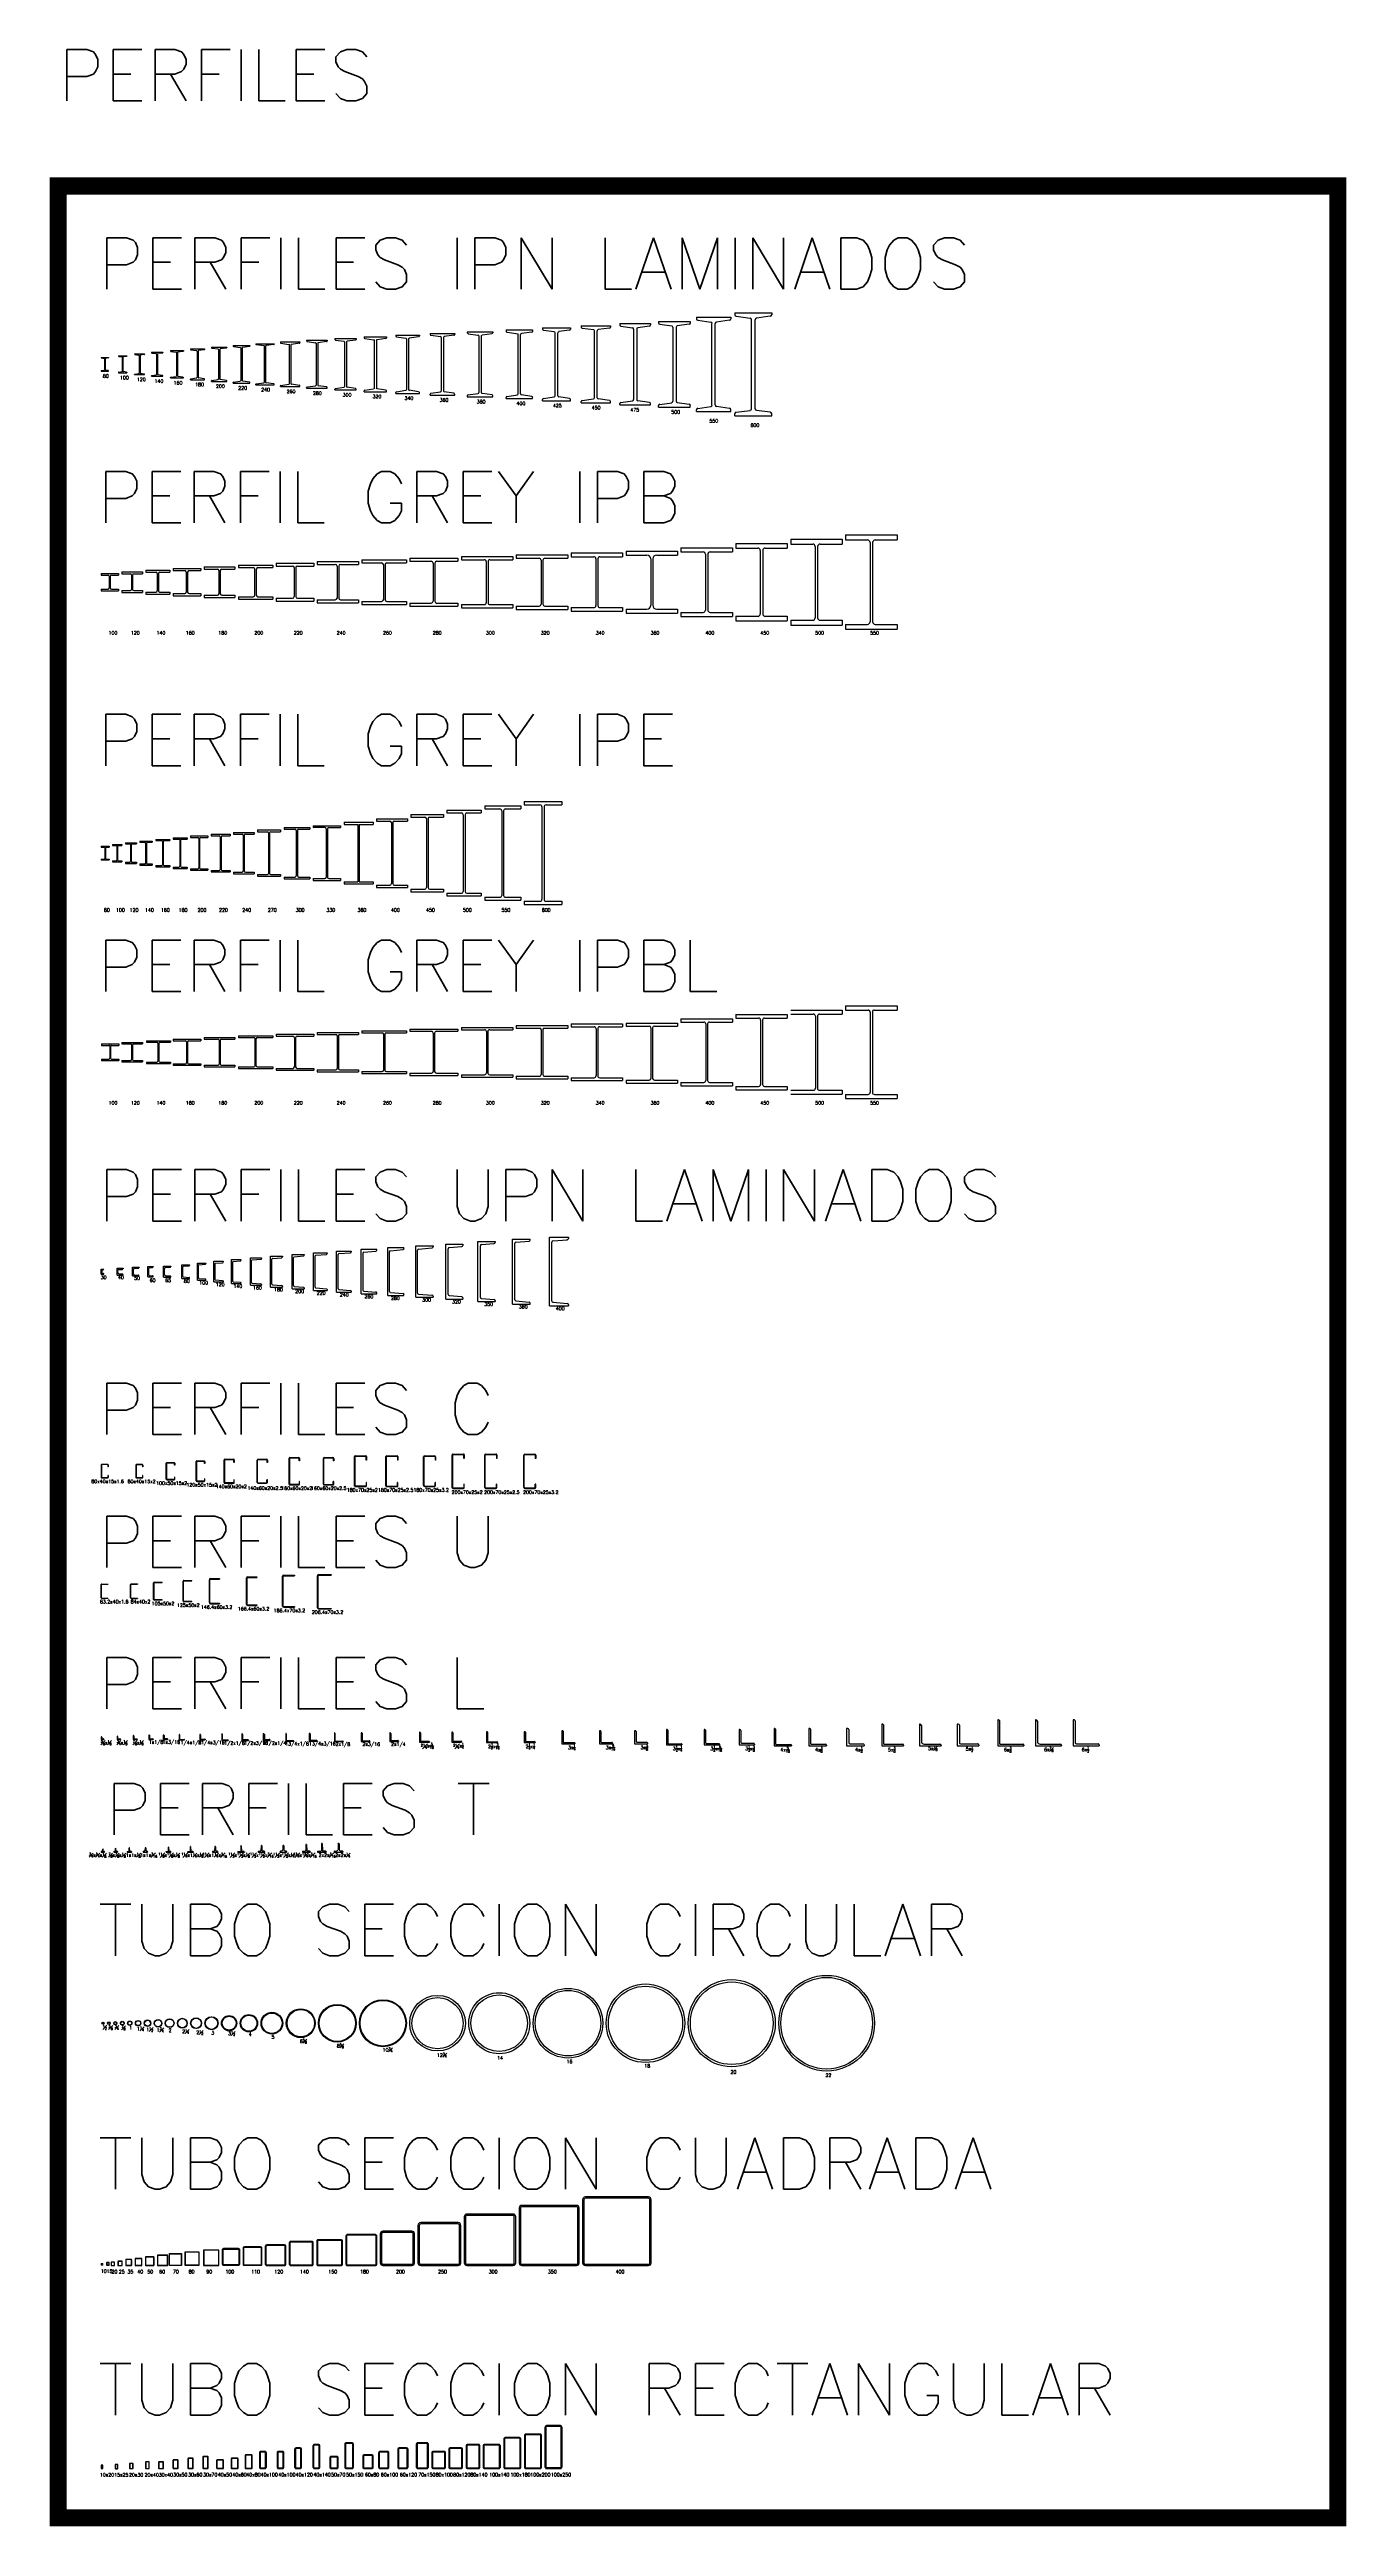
# Model space of a CAD drawing. Header units: metres. Extents: x 177 to 477, y -228 to -48.
# Drawn here: x 449.46 to 457.02, y -71.25 to -56.81 of the extents above; entities that cross this region are included whole.
import ezdxf

# ---------------------------------------------------------------- set-up
doc = ezdxf.new("R2010")
doc.units = ezdxf.units.M
doc.linetypes.add('HIDDEN2', pattern=[0.1875, 0.125, -0.0625])
doc.layers.add('ES-Perfil 01', color=3, linetype='Continuous')
doc.layers.add('LEYENDAS', color=160, linetype='Continuous')
doc.layers.add('EST_PERFILES', color=3, linetype='Continuous', lineweight=0)
doc.layers.add('TX-25', color=8, linetype='Continuous', lineweight=0)
doc.styles.get("Standard").update_dxf_attribs({"font": 'romans.shx'})

# ---------------------------------------------------------------- blocks, each defined once
blk = doc.blocks.new('IPN80')
at = {"layer": 'ES-Perfil 01'}
for p, q in [((-0.021, 0.08), (0.021, 0.08)), ((-0.021, 0.08), (-0.021, 0.078)), ((-0.021, 0.002), (-0.021, 0)), ((-0.021, 0), (0.021, 0)), ((-0.02, 0.077), (-0.003, 0.074)), ((-0.02, 0.003), (-0.003, 0.006)), ((-0.002, 0.073), (-0.002, 0.007)), ((0.002, 0.073), (0.002, 0.007)), ((0.02, 0.077), (0.003, 0.074)), ((0.02, 0.003), (0.003, 0.006)), ((0.021, 0.08), (0.021, 0.078)), ((0.021, 0), (0.021, 0.002))]:
    blk.add_line(p, q, dxfattribs=at)
for centre, start, end in [((-0.019, 0.078), 180, 262.0304), ((-0.019, 0.002), 97.9696, 180), ((-0.004, 0.073), 360, 82.0304), ((-0.004, 0.007), 277.9696, 360), ((0.004, 0.073), 97.9696, 180), ((0.004, 0.007), 180, 262.0304), ((0.019, 0.078), 277.9696, 0), ((0.019, 0.002), 0, 82.0304)]:
    blk.add_arc(centre, 0.00162, start, end, dxfattribs=at)
blk = doc.blocks.new('IPN100')
at = {"layer": 'ES-Perfil 01'}
for p, q in [((-0.025, 0.1), (0.025, 0.1)), ((-0.025, 0.1), (-0.025, 0.098)), ((-0.025, 0.002), (-0.025, 0)), ((-0.025, 0), (0.025, 0)), ((-0.023, 0.096), (-0.004, 0.093)), ((-0.023, 0.004), (-0.004, 0.007)), ((-0.002, 0.008), (-0.002, 0.092)), ((0.002, 0.008), (0.002, 0.092)), ((0.023, 0.096), (0.004, 0.093)), ((0.023, 0.004), (0.004, 0.007)), ((0.025, 0.1), (0.025, 0.098)), ((0.025, 0.002), (0.025, 0))]:
    blk.add_line(p, q, dxfattribs=at)
for centre, start, end in [((-0.023, 0.098), 180, 262.0304), ((-0.023, 0.002), 97.9696, 180), ((-0.004, 0.092), 0, 82.0304), ((-0.004, 0.008), 277.9696, 0), ((0.004, 0.092), 97.9696, 180), ((0.004, 0.008), 180, 262.0304), ((0.023, 0.098), 277.9696, 360), ((0.023, 0.002), 0, 82.0304)]:
    blk.add_arc(centre, 0.00181, start, end, dxfattribs=at)
blk = doc.blocks.new('IPN120')
at = {"layer": 'ES-Perfil 01'}
for p, q in [((-0.029, 0.12), (0.029, 0.12)), ((-0.029, 0.12), (-0.029, 0.118)), ((-0.029, 0), (-0.029, 0.002)), ((-0.029, 0), (0.029, 0)), ((-0.028, 0.117), (-0.004, 0.113)), ((-0.028, 0.003), (-0.004, 0.007)), ((-0.003, 0.112), (-0.003, 0.008)), ((0.003, 0.112), (0.003, 0.008)), ((0.028, 0.117), (0.004, 0.113)), ((0.028, 0.003), (0.004, 0.007)), ((0.029, 0.12), (0.029, 0.118)), ((0.029, 0), (0.029, 0.002))]:
    blk.add_line(p, q, dxfattribs=at)
for centre, start, end in [((-0.027, 0.118), 180, 262.0304), ((-0.027, 0.002), 97.9696, 180), ((-0.004, 0.112), 0, 82.0304), ((-0.004, 0.008), 277.9696, 0), ((0.004, 0.112), 97.9696, 180), ((0.004, 0.008), 180, 262.0304), ((0.027, 0.118), 277.9696, 360), ((0.027, 0.002), 360, 82.0304)]:
    blk.add_arc(centre, 0.00155, start, end, dxfattribs=at)
blk = doc.blocks.new('IPN160')
at = {"layer": 'ES-Perfil 01'}
for p, q in [((-0.037, 0.16), (0.037, 0.16)), ((-0.037, 0.16), (-0.037, 0.157)), ((-0.035, 0.155), (-0.005, 0.151)), ((-0.003, 0.148), (-0.003, 0.012)), ((0.003, 0.148), (0.003, 0.012)), ((0.035, 0.155), (0.005, 0.151)), ((0.037, 0.16), (0.037, 0.157)), ((-0.037, 0), (-0.037, 0.003)), ((-0.037, 0), (0.037, 0)), ((-0.035, 0.005), (-0.005, 0.009)), ((0.035, 0.005), (0.005, 0.009)), ((0.037, 0), (0.037, 0.003))]:
    blk.add_line(p, q, dxfattribs=at)
for centre, start, end in [((-0.035, 0.157), 180, 262.0304), ((-0.006, 0.148), 0, 82.0304), ((0.006, 0.148), 97.9696, 180), ((0.035, 0.157), 277.9696, 0), ((-0.035, 0.003), 97.9696, 180), ((-0.006, 0.012), 277.9696, 0), ((0.006, 0.012), 180, 262.0304), ((0.035, 0.003), 0, 82.0304)]:
    blk.add_arc(centre, 0.00238, start, end, dxfattribs=at)
blk = doc.blocks.new('IPN180')
at = {"layer": 'ES-Perfil 01'}
for p, q in [((-0.041, 0.18), (0.041, 0.18)), ((-0.041, 0.18), (-0.041, 0.177)), ((-0.039, 0.175), (-0.006, 0.17)), ((-0.003, 0.167), (-0.003, 0.013)), ((0.003, 0.167), (0.003, 0.013)), ((0.039, 0.175), (0.006, 0.17)), ((0.041, 0.18), (0.041, 0.177)), ((-0.041, 0), (-0.041, 0.003)), ((-0.041, 0), (0.041, 0)), ((-0.039, 0.005), (-0.006, 0.01)), ((0.039, 0.005), (0.006, 0.01)), ((0.041, 0), (0.041, 0.003))]:
    blk.add_line(p, q, dxfattribs=at)
for centre, start, end in [((-0.038, 0.177), 180, 262.0304), ((-0.006, 0.167), 0, 82.0304), ((0.006, 0.167), 97.9696, 180), ((0.038, 0.177), 277.9696, 0), ((-0.038, 0.003), 97.9696, 180), ((-0.006, 0.013), 277.9696, 0), ((0.006, 0.013), 180, 262.0304), ((0.038, 0.003), 0, 82.0304)]:
    blk.add_arc(centre, 0.00257, start, end, dxfattribs=at)
blk = doc.blocks.new('IPN200')
at = {"layer": 'ES-Perfil 01'}
for p, q in [((-0.045, 0.2), (0.045, 0.2)), ((-0.045, 0.2), (-0.045, 0.197)), ((-0.043, 0.194), (-0.006, 0.189)), ((-0.004, 0.186), (-0.004, 0.014)), ((0.004, 0.186), (0.004, 0.014)), ((0.043, 0.194), (0.006, 0.189)), ((0.045, 0.2), (0.045, 0.197)), ((-0.045, 0), (-0.045, 0.003)), ((-0.045, 0), (0.045, 0)), ((-0.043, 0.006), (-0.006, 0.011)), ((0.043, 0.006), (0.006, 0.011)), ((0.045, 0), (0.045, 0.003))]:
    blk.add_line(p, q, dxfattribs=at)
for centre, start, end in [((-0.042, 0.197), 180, 262.0304), ((-0.007, 0.186), 0, 82.0304), ((0.007, 0.186), 97.9696, 180), ((0.042, 0.197), 277.9696, 0), ((-0.042, 0.003), 97.9696, 180), ((-0.007, 0.014), 277.9696, 0), ((0.007, 0.014), 180, 262.0304), ((0.042, 0.003), 0, 82.0304)]:
    blk.add_arc(centre, 0.00276, start, end, dxfattribs=at)
blk = doc.blocks.new('IPN 220')
at = {"layer": 'ES-Perfil 01'}
for p, q in [((-0.049, 0.22), (0.049, 0.22)), ((-0.049, 0.22), (-0.049, 0.217)), ((-0.046, 0.214), (-0.007, 0.208)), ((-0.004, 0.205), (-0.004, 0.015)), ((0.004, 0.205), (0.004, 0.015)), ((0.046, 0.214), (0.007, 0.208)), ((0.049, 0.22), (0.049, 0.217)), ((-0.049, 0), (-0.049, 0.003)), ((-0.049, 0), (0.049, 0)), ((-0.046, 0.006), (-0.007, 0.012)), ((0.046, 0.006), (0.007, 0.012)), ((0.049, 0), (0.049, 0.003))]:
    blk.add_line(p, q, dxfattribs=at)
for centre, start, end in [((-0.046, 0.217), 180, 262.0304), ((-0.007, 0.205), 0, 82.0304), ((0.007, 0.205), 97.9696, 180), ((0.046, 0.217), 277.9696, 0), ((-0.046, 0.003), 97.9696, 180), ((-0.007, 0.015), 277.9696, 0), ((0.007, 0.015), 180, 262.0304), ((0.046, 0.003), 360, 82.0304)]:
    blk.add_arc(centre, 0.00295, start, end, dxfattribs=at)
blk = doc.blocks.new('IPN240')
at = {"layer": 'ES-Perfil 01'}
for p, q in [((-0.053, 0.24), (0.053, 0.24)), ((-0.053, 0.24), (-0.053, 0.237)), ((-0.051, 0.235), (-0.004, 0.229)), ((-0.004, 0.229), (-0.004, 0.013)), ((0.004, 0.227), (0.004, 0.013)), ((0.051, 0.235), (0.006, 0.229)), ((0.053, 0.24), (0.053, 0.237)), ((-0.053, 0), (-0.053, 0.003)), ((-0.053, 0), (0.053, 0)), ((-0.051, 0.005), (-0.006, 0.011)), ((0.051, 0.005), (0.006, 0.011)), ((0.053, 0), (0.053, 0.003))]:
    blk.add_line(p, q, dxfattribs=at)
for centre, start, end in [((-0.051, 0.237), 180, 262.0304), ((0.007, 0.227), 97.9696, 180), ((0.051, 0.237), 277.9696, 0), ((-0.051, 0.003), 97.9696, 180), ((-0.007, 0.013), 277.9696, 0), ((0.007, 0.013), 180, 262.0304), ((0.051, 0.003), 0, 82.0304)]:
    blk.add_arc(centre, 0.00224, start, end, dxfattribs=at)
blk = doc.blocks.new('IPN260')
at = {"layer": 'ES-Perfil 01'}
for p, q in [((-0.057, 0.26), (-0.057, 0.256)), ((-0.057, 0.26), (0.056, 0.26)), ((-0.054, 0.253), (-0.008, 0.246)), ((-0.005, 0.243), (-0.005, 0.017)), ((0.005, 0.243), (0.005, 0.017)), ((0.054, 0.253), (0.008, 0.246)), ((0.056, 0.26), (0.056, 0.256)), ((-0.057, 0), (-0.057, 0.004)), ((-0.057, 0), (0.056, 0)), ((-0.054, 0.007), (-0.008, 0.014)), ((0.054, 0.007), (0.008, 0.014)), ((0.056, 0), (0.056, 0.004))]:
    blk.add_line(p, q, dxfattribs=at)
for centre, start, end in [((-0.053, 0.256), 180, 262.0304), ((-0.008, 0.243), 0, 82.0304), ((0.008, 0.243), 97.9696, 180), ((0.053, 0.256), 277.9696, 0), ((-0.053, 0.004), 97.9696, 180), ((-0.008, 0.017), 277.9696, 0), ((0.008, 0.017), 180, 262.0304), ((0.053, 0.004), 0, 82.0304)]:
    blk.add_arc(centre, 0.00342, start, end, dxfattribs=at)
blk = doc.blocks.new('IPN280')
at = {"layer": 'ES-Perfil 01'}
for p, q in [((-0.06, 0.28), (-0.06, 0.276)), ((-0.06, 0.28), (0.059, 0.28)), ((-0.056, 0.272), (-0.008, 0.265)), ((-0.005, 0.262), (-0.005, 0.018)), ((0.005, 0.262), (0.005, 0.018)), ((0.056, 0.272), (0.008, 0.265)), ((0.059, 0.28), (0.059, 0.276)), ((-0.06, 0), (-0.06, 0.004)), ((-0.06, 0), (0.059, 0)), ((-0.056, 0.008), (-0.008, 0.015)), ((0.056, 0.008), (0.008, 0.015)), ((0.059, 0), (0.059, 0.004))]:
    blk.add_line(p, q, dxfattribs=at)
for centre, start, end in [((-0.056, 0.276), 180, 262.0304), ((-0.009, 0.262), 360, 82.0304), ((0.009, 0.262), 97.9696, 180), ((0.056, 0.276), 277.9696, 0), ((-0.056, 0.004), 97.9696, 180), ((-0.009, 0.018), 277.9696, 360), ((0.009, 0.018), 180, 262.0304), ((0.056, 0.004), 0, 82.0304)]:
    blk.add_arc(centre, 0.00376, start, end, dxfattribs=at)
blk = doc.blocks.new('IPN300')
at = {"layer": 'ES-Perfil 01'}
for p, q in [((-0.063, 0.3), (-0.063, 0.295)), ((-0.063, 0.3), (0.062, 0.3)), ((-0.059, 0.291), (-0.009, 0.284)), ((0.059, 0.291), (0.009, 0.284)), ((0.062, 0.3), (0.062, 0.295)), ((-0.005, 0.28), (-0.005, 0.02)), ((0.005, 0.28), (0.005, 0.02)), ((-0.063, 0), (-0.063, 0.005)), ((-0.063, 0), (0.062, 0)), ((-0.059, 0.009), (-0.009, 0.016)), ((0.059, 0.009), (0.009, 0.016)), ((0.062, 0), (0.062, 0.005))]:
    blk.add_line(p, q, dxfattribs=at)
for centre, start, end in [((-0.058, 0.295), 180, 262.0304), ((0.058, 0.295), 277.9696, 0), ((-0.01, 0.28), 0, 82.0304), ((0.01, 0.28), 97.9696, 180), ((-0.058, 0.005), 97.9696, 180), ((-0.01, 0.02), 277.9696, 0), ((0.01, 0.02), 180, 262.0304), ((0.058, 0.005), 0, 82.0304)]:
    blk.add_arc(centre, 0.0041, start, end, dxfattribs=at)
blk = doc.blocks.new('IPN340')
at = {"layer": 'ES-Perfil 01'}
for p, q in [((-0.069, 0.34), (0.069, 0.34)), ((-0.069, 0.34), (-0.069, 0.335)), ((-0.064, 0.33), (-0.01, 0.322)), ((-0.006, 0.318), (-0.006, 0.022)), ((0.006, 0.318), (0.006, 0.022)), ((0.064, 0.33), (0.01, 0.322)), ((0.069, 0.34), (0.069, 0.335)), ((-0.069, 0), (-0.069, 0.005)), ((-0.069, 0), (0.069, 0)), ((-0.064, 0.01), (-0.01, 0.018)), ((0.064, 0.01), (0.01, 0.018)), ((0.069, 0), (0.069, 0.005))]:
    blk.add_line(p, q, dxfattribs=at)
for centre, start, end in [((-0.064, 0.335), 180, 262.0304), ((-0.011, 0.318), 0, 82.0304), ((0.011, 0.318), 97.9696, 180), ((0.064, 0.335), 277.9696, 0), ((-0.064, 0.005), 97.9696, 180), ((-0.011, 0.022), 277.9696, 0), ((0.011, 0.022), 180, 262.0304), ((0.064, 0.005), 0, 82.0304)]:
    blk.add_arc(centre, 0.00478, start, end, dxfattribs=at)
blk = doc.blocks.new('IPN360')
at = {"layer": 'ES-Perfil 01'}
for p, q in [((-0.072, 0.36), (0.072, 0.36)), ((-0.072, 0.36), (-0.072, 0.354)), ((-0.067, 0.349), (-0.011, 0.341)), ((-0.007, 0.336), (-0.007, 0.024)), ((0.007, 0.336), (0.007, 0.024)), ((0.067, 0.349), (0.011, 0.341)), ((0.072, 0.36), (0.072, 0.354)), ((-0.072, 0), (-0.072, 0.006)), ((-0.072, 0), (0.072, 0)), ((-0.067, 0.011), (-0.011, 0.019)), ((0.067, 0.011), (0.011, 0.019)), ((0.072, 0), (0.072, 0.006))]:
    blk.add_line(p, q, dxfattribs=at)
for centre, start, end in [((-0.066, 0.354), 180, 262.0304), ((-0.012, 0.336), 0, 82.0304), ((0.012, 0.336), 97.9696, 180), ((0.066, 0.354), 277.9696, 0), ((-0.066, 0.006), 97.9696, 180), ((-0.012, 0.024), 277.9696, 0), ((0.012, 0.024), 180, 262.0304), ((0.066, 0.006), 0, 82.0304)]:
    blk.add_arc(centre, 0.0052, start, end, dxfattribs=at)
blk = doc.blocks.new('IPN380')
at = {"layer": 'ES-Perfil 01'}
for p, q in [((-0.075, 0.38), (0.075, 0.38)), ((-0.075, 0.38), (-0.075, 0.374)), ((-0.07, 0.368), (-0.012, 0.36)), ((-0.007, 0.355), (-0.007, 0.025)), ((0.007, 0.355), (0.007, 0.025)), ((0.07, 0.368), (0.012, 0.36)), ((0.075, 0.38), (0.075, 0.374)), ((-0.075, 0.006), (-0.075, 0)), ((-0.075, 0), (0.075, 0)), ((-0.07, 0.012), (-0.012, 0.02)), ((0.07, 0.012), (0.012, 0.02)), ((0.075, 0), (0.075, 0.006))]:
    blk.add_line(p, q, dxfattribs=at)
for centre, start, end in [((-0.069, 0.374), 180, 262.0304), ((-0.012, 0.355), 360, 82.0304), ((0.012, 0.355), 97.9696, 180), ((0.069, 0.374), 277.9696, 0), ((-0.069, 0.006), 97.9696, 180), ((-0.012, 0.025), 277.9696, 360), ((0.012, 0.025), 180, 262.0304), ((0.069, 0.006), 0, 82.0304)]:
    blk.add_arc(centre, 0.00551, start, end, dxfattribs=at)
blk = doc.blocks.new('IPN400')
at = {"layer": 'ES-Perfil 01'}
for p, q in [((-0.078, 0.4), (0.077, 0.4)), ((-0.078, 0.4), (-0.078, 0.393)), ((-0.072, 0.388), (-0.007, 0.378)), ((-0.007, 0.027), (-0.007, 0.378)), ((0.007, 0.027), (0.007, 0.373)), ((0.072, 0.388), (0.012, 0.379)), ((0.077, 0.4), (0.077, 0.393)), ((-0.078, 0), (-0.078, 0.007)), ((-0.078, 0), (0.077, 0)), ((-0.072, 0.012), (-0.012, 0.021)), ((0.072, 0.012), (0.012, 0.021)), ((0.077, 0), (0.077, 0.007))]:
    blk.add_line(p, q, dxfattribs=at)
for centre, start, end in [((-0.072, 0.393), 180, 262.0304), ((0.013, 0.373), 97.9696, 180), ((0.072, 0.393), 277.9696, 0), ((-0.072, 0.007), 97.9696, 180), ((-0.013, 0.027), 277.9696, 0), ((0.013, 0.027), 180, 262.0304), ((0.072, 0.007), 0, 82.0304)]:
    blk.add_arc(centre, 0.00588, start, end, dxfattribs=at)
blk = doc.blocks.new('IPN425')
at = {"layer": 'ES-Perfil 01'}
for p, q in [((-0.081, 0.425), (0.082, 0.425)), ((-0.081, 0.425), (-0.081, 0.418)), ((-0.076, 0.412), (-0.013, 0.403)), ((-0.008, 0.029), (-0.008, 0.396)), ((0.008, 0.029), (0.008, 0.396)), ((0.076, 0.412), (0.013, 0.403)), ((0.082, 0.425), (0.082, 0.418)), ((-0.081, 0), (-0.081, 0.007)), ((-0.081, 0), (0.082, 0)), ((-0.076, 0.013), (-0.013, 0.022)), ((0.076, 0.013), (0.013, 0.022)), ((0.082, 0), (0.082, 0.007))]:
    blk.add_line(p, q, dxfattribs=at)
for centre, start, end in [((-0.075, 0.418), 180, 262.0304), ((-0.014, 0.396), 0, 82.0304), ((0.014, 0.396), 97.9696, 180), ((0.075, 0.418), 277.9696, 0), ((-0.075, 0.007), 97.9696, 180), ((-0.014, 0.029), 277.9696, 0), ((0.014, 0.029), 180, 262.0304), ((0.075, 0.007), 0, 82.0304)]:
    blk.add_arc(centre, 0.00633, start, end, dxfattribs=at)
blk = doc.blocks.new('IPN475')
at = {"layer": 'ES-Perfil 01'}
for p, q in [((-0.089, 0.475), (0.089, 0.475)), ((-0.089, 0.475), (-0.089, 0.467)), ((-0.083, 0.46), (-0.015, 0.45)), ((-0.009, 0.443), (-0.009, 0.032)), ((0.009, 0.443), (0.009, 0.032)), ((0.083, 0.46), (0.015, 0.45)), ((0.089, 0.475), (0.089, 0.467)), ((-0.089, 0), (-0.089, 0.008)), ((-0.089, 0), (0.089, 0)), ((-0.083, 0.015), (-0.015, 0.025)), ((0.083, 0.015), (0.015, 0.025)), ((0.089, 0), (0.089, 0.008))]:
    blk.add_line(p, q, dxfattribs=at)
for centre, start, end in [((-0.082, 0.467), 180, 262.0304), ((-0.016, 0.443), 0, 82.0304), ((0.016, 0.443), 97.9696, 180), ((0.082, 0.467), 277.9696, 0), ((-0.082, 0.008), 97.9696, 180), ((-0.016, 0.032), 277.9696, 0), ((0.016, 0.032), 180, 262.0304), ((0.082, 0.008), 0, 82.0304)]:
    blk.add_arc(centre, 0.00717, start, end, dxfattribs=at)
blk = doc.blocks.new('IPN500')
at = {"layer": 'ES-Perfil 01'}
for p, q in [((-0.093, 0.5), (0.092, 0.5)), ((-0.093, 0.5), (-0.093, 0.491)), ((-0.086, 0.484), (-0.016, 0.474)), ((-0.009, 0.466), (-0.009, 0.034)), ((0.009, 0.466), (0.009, 0.034)), ((0.086, 0.484), (0.016, 0.474)), ((0.092, 0.5), (0.092, 0.491)), ((-0.093, 0), (-0.093, 0.009)), ((-0.093, 0), (0.092, 0)), ((-0.086, 0.016), (-0.016, 0.026)), ((0.086, 0.016), (0.016, 0.026)), ((0.092, 0), (0.092, 0.009))]:
    blk.add_line(p, q, dxfattribs=at)
for centre, start, end in [((-0.085, 0.491), 180, 262.0304), ((-0.017, 0.466), 360, 82.0304), ((0.017, 0.466), 97.9696, 180), ((0.085, 0.491), 277.9696, 360), ((-0.085, 0.009), 97.9696, 180), ((-0.017, 0.034), 277.9696, 360), ((0.017, 0.034), 180, 262.0304), ((0.085, 0.009), 0, 82.0304)]:
    blk.add_arc(centre, 0.00766, start, end, dxfattribs=at)
blk = doc.blocks.new('IPN550')
at = {"layer": 'ES-Perfil 01'}
for p, q in [((-0.1, 0.55), (0.1, 0.55)), ((-0.1, 0.55), (-0.1, 0.54)), ((-0.093, 0.532), (-0.017, 0.521)), ((-0.01, 0.038), (-0.01, 0.512)), ((0.009, 0.038), (0.009, 0.512)), ((0.093, 0.532), (0.017, 0.521)), ((0.1, 0.55), (0.1, 0.54)), ((-0.1, 0), (-0.1, 0.01)), ((-0.1, 0), (0.1, 0)), ((-0.093, 0.018), (-0.017, 0.029)), ((0.093, 0.018), (0.017, 0.029)), ((0.1, 0), (0.1, 0.01))]:
    blk.add_line(p, q, dxfattribs=at)
for centre, start, end in [((-0.091, 0.54), 180, 262.0304), ((-0.018, 0.512), 360, 82.0304), ((0.018, 0.512), 97.9696, 180), ((0.091, 0.54), 277.9696, 0), ((-0.091, 0.01), 97.9696, 180), ((-0.018, 0.038), 277.9696, 360), ((0.018, 0.038), 180, 262.0304), ((0.091, 0.01), 0, 82.0304)]:
    blk.add_arc(centre, 0.00867, start, end, dxfattribs=at)
blk = doc.blocks.new('IPN600')
at = {"layer": 'ES-Perfil 01'}
for p, q in [((-0.108, 0.6), (0.108, 0.6)), ((-0.108, 0.6), (-0.108, 0.589)), ((-0.099, 0.58), (-0.019, 0.569)), ((0.099, 0.58), (0.019, 0.569)), ((0.108, 0.6), (0.108, 0.589)), ((-0.011, 0.041), (-0.011, 0.559)), ((0.011, 0.041), (0.011, 0.559)), ((-0.108, 0), (-0.108, 0.011)), ((-0.108, 0), (0.108, 0)), ((-0.099, 0.02), (-0.019, 0.031)), ((0.099, 0.02), (0.019, 0.031)), ((0.108, 0), (0.108, 0.011))]:
    blk.add_line(p, q, dxfattribs=at)
for centre, start, end in [((-0.098, 0.589), 180, 262.0304), ((0.098, 0.589), 277.9696, 0), ((-0.02, 0.559), 0, 82.0304), ((0.02, 0.559), 97.9696, 180), ((-0.098, 0.011), 97.9696, 180), ((-0.02, 0.041), 277.9696, 0), ((0.02, 0.041), 180, 262.0304), ((0.098, 0.011), 360, 82.0304)]:
    blk.add_arc(centre, 0.00943, start, end, dxfattribs=at)
blk = doc.blocks.new('UPN80')
at = {"layer": 'ES-Perfil 01'}
for p, q in [((0, 0), (0, 0.08)), ((0, 0.08), (0.045, 0.08)), ((0, 0), (0.045, 0)), ((0.006, 0.012), (0.006, 0.068)), ((0.009, 0.071), (0.042, 0.074)), ((0.009, 0.009), (0.042, 0.006)), ((0.045, 0.08), (0.045, 0.077)), ((0.045, 0), (0.045, 0.003))]:
    blk.add_line(p, q, dxfattribs=at)
for centre, start, end in [((0.009, 0.068), 94.5739, 180), ((0.009, 0.012), 180, 265.4261), ((0.042, 0.077), 274.5739, 0), ((0.042, 0.003), 0, 85.4261)]:
    blk.add_arc(centre, 0.0031, start, end, dxfattribs=at)
blk = doc.blocks.new('UPN100')
at = {"layer": 'ES-Perfil 01'}
for p, q in [((-0.025, 0), (-0.025, 0.1)), ((-0.025, 0.1), (0.025, 0.1)), ((-0.025, 0), (0.025, 0)), ((-0.019, 0.013), (-0.019, 0.087)), ((-0.016, 0.09), (0.022, 0.093)), ((-0.016, 0.01), (0.022, 0.007)), ((0.025, 0.1), (0.025, 0.097)), ((0.025, 0), (0.025, 0.003))]:
    blk.add_line(p, q, dxfattribs=at)
for centre, start, end in [((-0.016, 0.087), 94.5739, 180), ((-0.016, 0.013), 180, 265.4261), ((0.022, 0.097), 274.5739, 0), ((0.022, 0.003), 0, 85.4261)]:
    blk.add_arc(centre, 0.00325, start, end, dxfattribs=at)
blk = doc.blocks.new('UPN120')
at = {"layer": 'ES-Perfil 01'}
for p, q in [((-0.028, 0), (-0.028, 0.12)), ((-0.028, 0.12), (0.027, 0.12)), ((-0.028, 0), (0.027, 0)), ((-0.02, 0.015), (-0.02, 0.105)), ((-0.017, 0.109), (0.024, 0.112)), ((-0.017, 0.011), (0.024, 0.008)), ((0.027, 0.004), (0.027, 0)), ((0.027, 0.12), (0.027, 0.116))]:
    blk.add_line(p, q, dxfattribs=at)
for centre, start, end in [((-0.017, 0.105), 94.5739, 180), ((-0.017, 0.015), 180, 265.4261), ((0.024, 0.116), 274.5739, 360), ((0.024, 0.004), 0, 85.4261)]:
    blk.add_arc(centre, 0.00367, start, end, dxfattribs=at)
blk = doc.blocks.new('UPN140')
at = {"layer": 'ES-Perfil 01'}
for p, q in [((-0.028, 0), (-0.028, 0.14)), ((-0.028, 0.14), (0.027, 0.14)), ((-0.028, 0), (0.027, 0)), ((-0.02, 0.015), (-0.02, 0.125)), ((-0.017, 0.129), (0.024, 0.132)), ((-0.017, 0.011), (0.024, 0.008)), ((0.027, 0.004), (0.027, 0)), ((0.027, 0.14), (0.027, 0.136))]:
    blk.add_line(p, q, dxfattribs=at)
for centre, start, end in [((-0.017, 0.125), 94.5739, 180), ((-0.017, 0.015), 180, 265.4261), ((0.024, 0.136), 274.5739, 360), ((0.024, 0.004), 0, 85.4261)]:
    blk.add_arc(centre, 0.0039, start, end, dxfattribs=at)
blk = doc.blocks.new('UPN160')
at = {"layer": 'ES-Perfil 01'}
for p, q in [((-0.032, 0), (-0.032, 0.16)), ((-0.032, 0.16), (0.032, 0.16)), ((-0.021, 0.148), (0.029, 0.152)), ((0.032, 0.16), (0.032, 0.156)), ((-0.032, 0), (0.032, 0)), ((-0.025, 0.016), (-0.025, 0.144)), ((-0.021, 0.012), (0.029, 0.008)), ((0.032, 0.004), (0.032, 0))]:
    blk.add_line(p, q, dxfattribs=at)
for centre, start, end in [((-0.021, 0.144), 94.5739, 180), ((0.029, 0.156), 274.5739, 0), ((-0.021, 0.016), 180, 265.4261), ((0.029, 0.004), 0, 85.4261)]:
    blk.add_arc(centre, 0.00397, start, end, dxfattribs=at)
blk = doc.blocks.new('UPN180')
at = {"layer": 'ES-Perfil 01'}
for p, q in [((0, 0), (0, 0.18)), ((0, 0.18), (0.07, 0.18)), ((0.008, 0.017), (0.008, 0.163)), ((0.012, 0.167), (0.066, 0.171)), ((0.07, 0.18), (0.07, 0.176)), ((0, 0), (0.07, 0)), ((0.012, 0.013), (0.066, 0.009)), ((0.07, 0.004), (0.07, 0))]:
    blk.add_line(p, q, dxfattribs=at)
for centre, start, end in [((0.012, 0.163), 94.5739, 180), ((0.066, 0.176), 274.5739, 0), ((0.012, 0.017), 180, 265.4261), ((0.066, 0.004), 0, 85.4261)]:
    blk.add_arc(centre, 0.00412, start, end, dxfattribs=at)
blk = doc.blocks.new('UPN200')
at = {"layer": 'ES-Perfil 01'}
for p, q in [((-0.035, 0), (-0.035, 0.2)), ((-0.035, 0.2), (0.035, 0.2)), ((-0.026, 0.018), (-0.026, 0.182)), ((-0.022, 0.187), (0.031, 0.191)), ((0.035, 0.2), (0.035, 0.195)), ((-0.035, 0), (0.035, 0)), ((-0.022, 0.013), (0.031, 0.009)), ((0.035, 0.005), (0.035, 0))]:
    blk.add_line(p, q, dxfattribs=at)
for centre, start, end in [((-0.022, 0.182), 94.5739, 180), ((0.031, 0.195), 274.5739, 360), ((-0.022, 0.018), 180, 265.4261), ((0.031, 0.005), 0, 85.4261)]:
    blk.add_arc(centre, 0.00437, start, end, dxfattribs=at)
blk = doc.blocks.new('UPN220')
at = {"layer": 'ES-Perfil 01'}
for p, q in [((-0.04, 0), (-0.04, 0.22)), ((-0.04, 0.22), (0.04, 0.22)), ((-0.031, 0.019), (-0.031, 0.201)), ((-0.027, 0.205), (0.036, 0.21)), ((0.04, 0.22), (0.04, 0.215)), ((-0.04, 0), (0.04, 0)), ((-0.027, 0.015), (0.036, 0.01)), ((0.04, 0.005), (0.04, 0))]:
    blk.add_line(p, q, dxfattribs=at)
for centre, start, end in [((-0.026, 0.201), 94.5739, 180), ((0.035, 0.215), 274.5739, 0), ((-0.026, 0.019), 180, 265.4261), ((0.035, 0.005), 0, 85.4261)]:
    blk.add_arc(centre, 0.00467, start, end, dxfattribs=at)
blk = doc.blocks.new('UPN240')
at = {"layer": 'ES-Perfil 01', "color": 5}
for p, q in [((-0.043, 0), (-0.043, 0.24)), ((-0.043, 0.24), (0.042, 0.24)), ((-0.033, 0.02), (-0.033, 0.22)), ((-0.029, 0.225), (0.038, 0.23)), ((0.042, 0.24), (0.042, 0.235)), ((-0.043, 0), (0.042, 0)), ((-0.029, 0.015), (0.038, 0.01)), ((0.042, 0.005), (0.042, 0))]:
    blk.add_line(p, q, dxfattribs=at)
for centre, start, end in [((-0.028, 0.22), 94.5739, 180), ((0.038, 0.235), 274.5739, 0), ((-0.028, 0.02), 180, 265.4261), ((0.038, 0.005), 0, 85.4261)]:
    blk.add_arc(centre, 0.00482, start, end, dxfattribs=at)
blk = doc.blocks.new('UPN260')
at = {"layer": 'ES-Perfil 01'}
for p, q in [((-0.045, 0), (-0.045, 0.26)), ((-0.045, 0.26), (0.045, 0.26)), ((-0.035, 0.022), (-0.035, 0.238)), ((-0.03, 0.244), (0.04, 0.249)), ((0.045, 0.254), (0.045, 0.26)), ((-0.045, 0), (0.045, 0)), ((-0.03, 0.016), (0.04, 0.011)), ((0.045, 0), (0.045, 0.006))]:
    blk.add_line(p, q, dxfattribs=at)
for centre, start, end in [((-0.03, 0.238), 94.5739, 180), ((0.04, 0.254), 274.5739, 360), ((-0.03, 0.022), 180, 265.4261), ((0.04, 0.006), 0, 85.4261)]:
    blk.add_arc(centre, 0.00522, start, end, dxfattribs=at)
blk = doc.blocks.new('UPN280')
at = {"layer": 'ES-Perfil 01'}
for p, q in [((-0.047, 0), (-0.047, 0.28)), ((-0.047, 0.28), (0.047, 0.28)), ((-0.038, 0.023), (-0.038, 0.257)), ((-0.032, 0.262), (0.042, 0.268)), ((0.047, 0.274), (0.047, 0.28)), ((-0.047, 0), (0.047, 0)), ((-0.032, 0.018), (0.042, 0.012)), ((0.047, 0), (0.047, 0.006))]:
    blk.add_line(p, q, dxfattribs=at)
for centre, start, end in [((-0.032, 0.257), 94.5739, 180), ((0.042, 0.274), 274.5739, 0), ((-0.032, 0.023), 180, 265.4261), ((0.042, 0.006), 360, 85.4261)]:
    blk.add_arc(centre, 0.00562, start, end, dxfattribs=at)
blk = doc.blocks.new('UPN300')
at = {"layer": 'ES-Perfil 01'}
for p, q in [((-0.05, 0), (-0.05, 0.3)), ((-0.05, 0.3), (0.05, 0.3)), ((0.05, 0.3), (0.05, 0.294)), ((-0.04, 0.025), (-0.04, 0.275)), ((-0.034, 0.281), (0.044, 0.288)), ((-0.05, 0), (0.05, 0)), ((-0.034, 0.019), (0.044, 0.012)), ((0.05, 0.006), (0.05, 0))]:
    blk.add_line(p, q, dxfattribs=at)
for centre, start, end in [((0.044, 0.294), 274.5739, 0), ((-0.034, 0.275), 94.5739, 180), ((-0.034, 0.025), 180, 265.4261), ((0.044, 0.006), 360, 85.4261)]:
    blk.add_arc(centre, 0.00603, start, end, dxfattribs=at)
blk = doc.blocks.new('UPN320')
at = {"layer": 'ES-Perfil 01'}
for p, q in [((-0.05, 0), (-0.05, 0.32)), ((-0.05, 0.32), (0.05, 0.32)), ((-0.036, 0.027), (-0.036, 0.293)), ((-0.03, 0.3), (0.044, 0.306)), ((0.05, 0.32), (0.05, 0.313)), ((-0.05, 0), (0.05, 0)), ((-0.03, 0.02), (0.044, 0.014)), ((0.05, 0.007), (0.05, 0))]:
    blk.add_line(p, q, dxfattribs=at)
for centre, start, end in [((-0.029, 0.293), 94.5739, 180), ((0.043, 0.313), 274.5739, 0), ((-0.029, 0.027), 180, 265.4261), ((0.043, 0.007), 0, 85.4261)]:
    blk.add_arc(centre, 0.00678, start, end, dxfattribs=at)
blk = doc.blocks.new('UPN350')
at = {"layer": 'ES-Perfil 01'}
for p, q in [((-0.05, 0), (-0.05, 0.35)), ((-0.05, 0.35), (0.05, 0.35)), ((-0.036, 0.024), (-0.036, 0.326)), ((-0.03, 0.332), (0.044, 0.338)), ((0.05, 0.35), (0.05, 0.344)), ((-0.05, 0), (0.05, 0)), ((-0.03, 0.018), (0.044, 0.012)), ((0.05, 0.006), (0.05, 0))]:
    blk.add_line(p, q, dxfattribs=at)
for centre, start, end in [((-0.03, 0.326), 94.5739, 180), ((0.044, 0.344), 274.5739, 360), ((-0.03, 0.024), 180, 265.4261), ((0.044, 0.006), 0, 85.4261)]:
    blk.add_arc(centre, 0.00603, start, end, dxfattribs=at)
blk = doc.blocks.new('UPN380')
at = {"layer": 'ES-Perfil 01'}
for p, q in [((-0.051, 0), (-0.051, 0.38)), ((-0.051, 0.38), (0.051, 0.38)), ((-0.038, 0.025), (-0.038, 0.355)), ((-0.032, 0.361), (0.045, 0.368)), ((0.051, 0.374), (0.051, 0.38)), ((-0.051, 0), (0.051, 0)), ((-0.032, 0.019), (0.045, 0.012)), ((0.051, 0), (0.051, 0.006))]:
    blk.add_line(p, q, dxfattribs=at)
for centre, start, end in [((-0.032, 0.355), 94.5739, 180), ((0.045, 0.374), 274.5739, 360), ((-0.032, 0.025), 180, 265.4261), ((0.045, 0.006), 0, 85.4261)]:
    blk.add_arc(centre, 0.00599, start, end, dxfattribs=at)
blk = doc.blocks.new('IPN140')
at = {"layer": 'ES-Perfil 01'}
for p, q in [((-0.033, 0.14), (0.033, 0.14)), ((-0.033, 0.14), (-0.033, 0.138)), ((-0.033, 0), (-0.033, 0.002)), ((-0.033, 0), (0.033, 0)), ((-0.031, 0.135), (-0.005, 0.132)), ((-0.031, 0.005), (-0.005, 0.008)), ((-0.003, 0.129), (-0.003, 0.011)), ((0.003, 0.129), (0.003, 0.011)), ((0.031, 0.135), (0.005, 0.132)), ((0.031, 0.005), (0.005, 0.008)), ((0.033, 0.14), (0.033, 0.138)), ((0.033, 0), (0.033, 0.002))]:
    blk.add_line(p, q, dxfattribs=at)
for centre, start, end in [((-0.031, 0.138), 180, 262.0304), ((-0.031, 0.002), 97.9696, 180), ((-0.005, 0.129), 360, 82.0304), ((-0.005, 0.011), 277.9696, 360), ((0.005, 0.129), 97.9696, 180), ((0.005, 0.011), 180, 262.0304), ((0.031, 0.138), 277.9696, 360), ((0.031, 0.002), 0, 82.0304)]:
    blk.add_arc(centre, 0.00219, start, end, dxfattribs=at)
blk = doc.blocks.new('L1x1.8')
at = {"layer": 'ES-Perfil 01'}
for p, q in [((0, 0.0254), (0, 0)), ((0.0016, 0.0254), (0, 0.0254)), ((0, 0), (0.0254, 0)), ((0.0032, 0.0238), (0.0032, 0.0048)), ((0.0048, 0.0032), (0.0238, 0.0032)), ((0.0254, 0.0016), (0.0254, 0))]:
    blk.add_line(p, q, dxfattribs=at)
for centre, start, end in [((0.0016, 0.0238), 0, 90), ((0.0048, 0.0048), 180, 270), ((0.0238, 0.0016), 0, 90)]:
    blk.add_arc(centre, 0.0016, start, end, dxfattribs=at)
blk = doc.blocks.new('1x1.4')
at = {"layer": 'ES-Perfil 01'}
for p, q in [((-0.0159, 0.0318), (-0.0159, 0)), ((-0.0143, 0.0318), (-0.0159, 0.0318)), ((-0.0159, 0), (0.0159, 0)), ((-0.0127, 0.0302), (-0.0127, 0.0048)), ((-0.0111, 0.0032), (0.0143, 0.0032)), ((0.0159, 0), (0.0159, 0.0016))]:
    blk.add_line(p, q, dxfattribs=at)
for centre, start, end in [((-0.0143, 0.0302), 0, 90), ((-0.0111, 0.0048), 180, 270), ((0.0143, 0.0016), 0, 90)]:
    blk.add_arc(centre, 0.0016, start, end, dxfattribs=at)
blk = doc.blocks.new('44.5x3.2')
at = {"layer": 'ES-Perfil 01'}
for p, q in [((0, 0.0445), (0, 0)), ((0.0016, 0.0445), (0, 0.0445)), ((0, 0), (0.0445, 0)), ((0.0032, 0.0429), (0.0032, 0.0048)), ((0.0048, 0.0032), (0.0429, 0.0032)), ((0.0445, 0.0016), (0.0445, 0))]:
    blk.add_line(p, q, dxfattribs=at)
for centre, start, end in [((0.0016, 0.0429), 0, 90), ((0.0048, 0.0048), 180, 270), ((0.0429, 0.0016), 0, 90)]:
    blk.add_arc(centre, 0.0016, start, end, dxfattribs=at)
blk = doc.blocks.new('63.5x4.8')
at = {"layer": 'ES-Perfil 01'}
for p, q in [((0, 0.0635), (0, 0)), ((0.0024, 0.0635), (0, 0.0635)), ((0, 0), (0.0635, 0)), ((0.0048, 0.0611), (0.0048, 0.0072)), ((0.0072, 0.0048), (0.0611, 0.0048)), ((0.0635, 0.0024), (0.0635, 0))]:
    blk.add_line(p, q, dxfattribs=at)
for centre, start, end in [((0.0024, 0.0611), 0, 90), ((0.0072, 0.0072), 180, 270), ((0.0611, 0.0024), 0, 90)]:
    blk.add_arc(centre, 0.0024, start, end, dxfattribs=at)
blk = doc.blocks.new('TR10x20')
at = {"layer": 'ES-Perfil 01'}
for points in [[(120.448, 190.698), (120.455, 190.698, 0.414214), (120.457, 190.7), (120.457, 190.716, 0.414214), (120.455, 190.718), (120.448, 190.718, 0.414214), (120.447, 190.716), (120.447, 190.7, 0.414214)], [(120.448, 190.699), (120.455, 190.699, 0.414214), (120.456, 190.7), (120.456, 190.716, 0.414214), (120.455, 190.717), (120.448, 190.717, 0.414214), (120.448, 190.716), (120.448, 190.7, 0.414214)]]:
    blk.add_lwpolyline(points, format="xyb", close=True, dxfattribs=at)
blk = doc.blocks.new('TR15x25')
at = {"layer": 'ES-Perfil 01'}
for points in [[(120.48, 190.695), (120.491, 190.695, 0.414214), (120.493, 190.697), (120.493, 190.718, 0.414214), (120.491, 190.72), (120.48, 190.72, 0.414214), (120.478, 190.718), (120.478, 190.697, 0.414214)], [(120.48, 190.696), (120.491, 190.696, 0.414214), (120.492, 190.697), (120.492, 190.718, 0.414214), (120.491, 190.719), (120.48, 190.719, 0.414214), (120.479, 190.718), (120.479, 190.697, 0.414214)]]:
    blk.add_lwpolyline(points, format="xyb", close=True, dxfattribs=at)
blk = doc.blocks.new('TR20x30')
at = {"layer": 'ES-Perfil 01'}
for points in [[(120.514, 190.693), (120.53, 190.693, 0.414214), (120.532, 190.695), (120.532, 190.721, 0.414214), (120.53, 190.723), (120.514, 190.723, 0.414214), (120.512, 190.721), (120.512, 190.695, 0.414214)], [(120.514, 190.694), (120.53, 190.694, 0.414214), (120.531, 190.695), (120.531, 190.721, 0.414214), (120.53, 190.722), (120.514, 190.722, 0.414214), (120.513, 190.721), (120.513, 190.695, 0.414214)]]:
    blk.add_lwpolyline(points, format="xyb", close=True, dxfattribs=at)
blk = doc.blocks.new('TR20x40')
at = {"layer": 'ES-Perfil 01'}
for points in [[(120.55, 190.688), (120.567, 190.688, 0.414214), (120.568, 190.69), (120.568, 190.726, 0.414214), (120.567, 190.728), (120.55, 190.728, 0.414214), (120.548, 190.726), (120.548, 190.69, 0.414214)], [(120.55, 190.689), (120.567, 190.689, 0.414214), (120.568, 190.69), (120.568, 190.726, 0.414214), (120.567, 190.727), (120.55, 190.727, 0.414214), (120.549, 190.726), (120.549, 190.69, 0.414214)]]:
    blk.add_lwpolyline(points, format="xyb", close=True, dxfattribs=at)
blk = doc.blocks.new('TR30x40')
at = {"layer": 'ES-Perfil 01'}
for points in [[(120.585, 190.688), (120.608, 190.688, 0.414214), (120.612, 190.691), (120.612, 190.725, 0.414214), (120.608, 190.728), (120.585, 190.728, 0.414214), (120.582, 190.725), (120.582, 190.691, 0.414214)], [(120.585, 190.689), (120.608, 190.689, 0.414214), (120.61, 190.691), (120.61, 190.725, 0.414214), (120.608, 190.726), (120.585, 190.726, 0.414214), (120.583, 190.725), (120.583, 190.691, 0.414214)]]:
    blk.add_lwpolyline(points, format="xyb", close=True, dxfattribs=at)
blk = doc.blocks.new('TR30x50')
at = {"layer": 'ES-Perfil 01'}
for points in [[(120.641, 190.683), (120.664, 190.683, 0.414214), (120.668, 190.686), (120.668, 190.73, 0.414214), (120.664, 190.733), (120.641, 190.733, 0.414214), (120.638, 190.73), (120.638, 190.686, 0.414214)], [(120.641, 190.684), (120.664, 190.684, 0.414214), (120.666, 190.686), (120.666, 190.73, 0.414214), (120.664, 190.731), (120.641, 190.731, 0.414214), (120.639, 190.73), (120.639, 190.686, 0.414214)]]:
    blk.add_lwpolyline(points, format="xyb", close=True, dxfattribs=at)
blk = doc.blocks.new('TR30x60')
at = {"layer": 'ES-Perfil 01'}
for points in [[(120.695, 190.678), (120.718, 190.678, 0.414214), (120.722, 190.681), (120.722, 190.735, 0.414214), (120.718, 190.738), (120.695, 190.738, 0.414214), (120.692, 190.735), (120.692, 190.681, 0.414214)], [(120.695, 190.679), (120.718, 190.679, 0.414214), (120.72, 190.681), (120.72, 190.735, 0.414214), (120.718, 190.736), (120.695, 190.736, 0.414214), (120.693, 190.735), (120.693, 190.681, 0.414214)]]:
    blk.add_lwpolyline(points, format="xyb", close=True, dxfattribs=at)
blk = doc.blocks.new('TR30x70')
at = {"layer": 'ES-Perfil 01'}
for points in [[(120.757, 190.673), (120.781, 190.673, 0.414214), (120.784, 190.676), (120.784, 190.74, 0.414214), (120.781, 190.743), (120.757, 190.743, 0.414214), (120.754, 190.74), (120.754, 190.676, 0.414214)], [(120.757, 190.674), (120.781, 190.674, 0.414214), (120.782, 190.676), (120.782, 190.74, 0.414214), (120.781, 190.741), (120.757, 190.741, 0.414214), (120.755, 190.74), (120.755, 190.676, 0.414214)]]:
    blk.add_lwpolyline(points, format="xyb", close=True, dxfattribs=at)
blk = doc.blocks.new('TR40x50')
at = {"layer": 'ES-Perfil 01'}
for points in [[(120.816, 190.683), (120.85, 190.683, 0.414214), (120.853, 190.686), (120.853, 190.73, 0.414214), (120.85, 190.733), (120.816, 190.733, 0.414214), (120.813, 190.73), (120.813, 190.686, 0.414214)], [(120.816, 190.684), (120.85, 190.684, 0.414214), (120.852, 190.686), (120.852, 190.73, 0.414214), (120.85, 190.731), (120.816, 190.731, 0.414214), (120.815, 190.73), (120.815, 190.686, 0.414214)]]:
    blk.add_lwpolyline(points, format="xyb", close=True, dxfattribs=at)
blk = doc.blocks.new('TR40x60')
at = {"layer": 'ES-Perfil 01'}
for points in [[(120.876, 190.678), (120.91, 190.678, 0.414214), (120.913, 190.681), (120.913, 190.735, 0.414214), (120.91, 190.738), (120.876, 190.738, 0.414214), (120.873, 190.735), (120.873, 190.681, 0.414214)], [(120.876, 190.679), (120.91, 190.679, 0.414214), (120.912, 190.681), (120.912, 190.735, 0.414214), (120.91, 190.736), (120.876, 190.736, 0.414214), (120.875, 190.735), (120.875, 190.681, 0.414214)]]:
    blk.add_lwpolyline(points, format="xyb", close=True, dxfattribs=at)
blk = doc.blocks.new('TR40x80')
at = {"layer": 'ES-Perfil 01'}
for points in [[(120.947, 190.665), (120.981, 190.665, 0.414214), (120.984, 190.668), (120.984, 190.742, 0.414214), (120.981, 190.745), (120.947, 190.745, 0.414214), (120.944, 190.742), (120.944, 190.668, 0.414214)], [(120.947, 190.667), (120.981, 190.667, 0.414214), (120.982, 190.668), (120.982, 190.742, 0.414214), (120.981, 190.744), (120.947, 190.744, 0.414214), (120.946, 190.742), (120.946, 190.668, 0.414214)]]:
    blk.add_lwpolyline(points, format="xyb", close=True, dxfattribs=at)
blk = doc.blocks.new('TR40x100')
at = {"layer": 'ES-Perfil 01'}
for points in [[(121.068, 190.658), (121.092, 190.658, 0.414214), (121.1, 190.666), (121.1, 190.75, 0.414214), (121.092, 190.758), (121.068, 190.758, 0.414214), (121.06, 190.75), (121.06, 190.666, 0.414214)], [(121.068, 190.662), (121.092, 190.662, 0.414214), (121.096, 190.666), (121.096, 190.75, 0.414214), (121.092, 190.754), (121.068, 190.754, 0.414214), (121.064, 190.75), (121.064, 190.666, 0.414214)]]:
    blk.add_lwpolyline(points, format="xyb", close=True, dxfattribs=at)
blk = doc.blocks.new('TR40x120')
at = {"layer": 'ES-Perfil 01'}
for points in [[(121.177, 190.648), (121.201, 190.648, 0.414214), (121.209, 190.656), (121.209, 190.76, 0.414214), (121.201, 190.768), (121.177, 190.768, 0.414214), (121.169, 190.76), (121.169, 190.656, 0.414214)], [(121.177, 190.652), (121.201, 190.652, 0.414214), (121.205, 190.656), (121.205, 190.76, 0.414214), (121.201, 190.764), (121.177, 190.764, 0.414214), (121.173, 190.76), (121.173, 190.656, 0.414214)]]:
    blk.add_lwpolyline(points, format="xyb", close=True, dxfattribs=at)
blk = doc.blocks.new('TR40x140')
at = {"layer": 'ES-Perfil 01'}
for points in [[(121.263, 190.638), (121.287, 190.638, 0.414214), (121.295, 190.646), (121.295, 190.77, 0.414214), (121.287, 190.778), (121.263, 190.778, 0.414214), (121.255, 190.77), (121.255, 190.646, 0.414214)], [(121.263, 190.642), (121.287, 190.642, 0.414214), (121.291, 190.646), (121.291, 190.77, 0.414214), (121.287, 190.774), (121.263, 190.774, 0.414214), (121.259, 190.77), (121.259, 190.646, 0.414214)]]:
    blk.add_lwpolyline(points, format="xyb", close=True, dxfattribs=at)
blk = doc.blocks.new('TR50x70')
at = {"layer": 'ES-Perfil 01'}
for points in [[(121.348, 190.673), (121.382, 190.673, 0.414214), (121.39, 190.681), (121.39, 190.735, 0.414214), (121.382, 190.743), (121.348, 190.743, 0.414214), (121.34, 190.735), (121.34, 190.681, 0.414214)], [(121.348, 190.677), (121.382, 190.677, 0.414214), (121.386, 190.681), (121.386, 190.735, 0.414214), (121.382, 190.739), (121.348, 190.739, 0.414214), (121.344, 190.735), (121.344, 190.681, 0.414214)]]:
    blk.add_lwpolyline(points, format="xyb", close=True, dxfattribs=at)
blk = doc.blocks.new('TR50x150')
at = {"layer": 'ES-Perfil 01'}
for points in [[(121.45, 190.631), (121.484, 190.631, 0.414214), (121.492, 190.639), (121.492, 190.773, 0.414214), (121.484, 190.781), (121.45, 190.781, 0.414214), (121.442, 190.773), (121.442, 190.639, 0.414214)], [(121.45, 190.635), (121.484, 190.635, 0.414214), (121.488, 190.639), (121.488, 190.773, 0.414214), (121.484, 190.777), (121.45, 190.777, 0.414214), (121.446, 190.773), (121.446, 190.639, 0.414214)]]:
    blk.add_lwpolyline(points, format="xyb", close=True, dxfattribs=at)
blk = doc.blocks.new('TR60x120')
at = {"layer": 'ES-Perfil 01'}
for points in [[(121.777, 190.648), (121.821, 190.648, 0.414214), (121.829, 190.656), (121.829, 190.76, 0.414214), (121.821, 190.768), (121.777, 190.768, 0.414214), (121.769, 190.76), (121.769, 190.656, 0.414214)], [(121.777, 190.652), (121.821, 190.652, 0.414214), (121.825, 190.656), (121.825, 190.76, 0.414214), (121.821, 190.764), (121.777, 190.764, 0.414214), (121.773, 190.76), (121.773, 190.656, 0.414214)]]:
    blk.add_lwpolyline(points, format="xyb", close=True, dxfattribs=at)
blk = doc.blocks.new('TR70x150')
at = {"layer": 'ES-Perfil 01'}
for points in [[(121.876, 190.633), (121.93, 190.633, 0.414214), (121.938, 190.641), (121.938, 190.775, 0.414214), (121.93, 190.783), (121.876, 190.783, 0.414214), (121.868, 190.775), (121.868, 190.641, 0.414214)], [(121.876, 190.637), (121.93, 190.637, 0.414214), (121.934, 190.641), (121.934, 190.775, 0.414214), (121.93, 190.779), (121.876, 190.779, 0.414214), (121.872, 190.775), (121.872, 190.641, 0.414214)]]:
    blk.add_lwpolyline(points, format="xyb", close=True, dxfattribs=at)
blk = doc.blocks.new('TR80x100')
at = {"layer": 'ES-Perfil 01'}
for points in [[(122.016, 190.658), (122.08, 190.658, 0.414214), (122.088, 190.666), (122.088, 190.75, 0.414214), (122.08, 190.758), (122.016, 190.758, 0.414214), (122.008, 190.75), (122.008, 190.666, 0.414214)], [(122.016, 190.662), (122.08, 190.662, 0.414214), (122.084, 190.666), (122.084, 190.75, 0.414214), (122.08, 190.754), (122.016, 190.754, 0.414214), (122.012, 190.75), (122.012, 190.666, 0.414214)]]:
    blk.add_lwpolyline(points, format="xyb", close=True, dxfattribs=at)
blk = doc.blocks.new('TR80x120')
at = {"layer": 'ES-Perfil 01'}
for points in [[(122.157, 190.648), (122.221, 190.648, 0.414214), (122.229, 190.656), (122.229, 190.76, 0.414214), (122.221, 190.768), (122.157, 190.768, 0.414214), (122.149, 190.76), (122.149, 190.656, 0.414214)], [(122.157, 190.652), (122.221, 190.652, 0.414214), (122.225, 190.656), (122.225, 190.76, 0.414214), (122.221, 190.764), (122.157, 190.764, 0.414214), (122.153, 190.76), (122.153, 190.656, 0.414214)]]:
    blk.add_lwpolyline(points, format="xyb", close=True, dxfattribs=at)
blk = doc.blocks.new('TR80x140')
at = {"layer": 'ES-Perfil 01'}
for points in [[(122.291, 190.638), (122.355, 190.638, 0.414214), (122.363, 190.646), (122.363, 190.77, 0.414214), (122.355, 190.778), (122.291, 190.778, 0.414214), (122.283, 190.77), (122.283, 190.646, 0.414214)], [(122.291, 190.642), (122.355, 190.642, 0.414214), (122.359, 190.646), (122.359, 190.77, 0.414214), (122.355, 190.774), (122.291, 190.774, 0.414214), (122.287, 190.77), (122.287, 190.646, 0.414214)]]:
    blk.add_lwpolyline(points, format="xyb", close=True, dxfattribs=at)
blk = doc.blocks.new('TR100x140')
at = {"layer": 'ES-Perfil 01'}
for points in [[(122.429, 190.638), (122.513, 190.638, 0.414214), (122.521, 190.646), (122.521, 190.77, 0.414214), (122.513, 190.778), (122.429, 190.778, 0.414214), (122.421, 190.77), (122.421, 190.646, 0.414214)], [(122.429, 190.642), (122.513, 190.642, 0.414214), (122.517, 190.646), (122.517, 190.77, 0.414214), (122.513, 190.774), (122.429, 190.774, 0.414214), (122.425, 190.77), (122.425, 190.646, 0.414214)]]:
    blk.add_lwpolyline(points, format="xyb", close=True, dxfattribs=at)
blk = doc.blocks.new('TR100x180')
at = {"layer": 'ES-Perfil 01'}
for points in [[(122.556, 190.618), (122.64, 190.618, 0.414214), (122.648, 190.626), (122.648, 190.79, 0.414214), (122.64, 190.798), (122.556, 190.798, 0.414214), (122.548, 190.79), (122.548, 190.626, 0.414214)], [(122.556, 190.622), (122.64, 190.622, 0.414214), (122.644, 190.626), (122.644, 190.79, 0.414214), (122.64, 190.794), (122.556, 190.794, 0.414214), (122.552, 190.79), (122.552, 190.626, 0.414214)]]:
    blk.add_lwpolyline(points, format="xyb", close=True, dxfattribs=at)
blk = doc.blocks.new('TR100x200')
at = {"layer": 'ES-Perfil 01'}
for points in [[(122.724, 190.608), (122.808, 190.608, 0.414214), (122.816, 190.616), (122.816, 190.8, 0.414214), (122.808, 190.808), (122.724, 190.808, 0.414214), (122.716, 190.8), (122.716, 190.616, 0.414214)], [(122.724, 190.612), (122.808, 190.612, 0.414214), (122.812, 190.616), (122.812, 190.8, 0.414214), (122.808, 190.804), (122.724, 190.804, 0.414214), (122.72, 190.8), (122.72, 190.616, 0.414214)]]:
    blk.add_lwpolyline(points, format="xyb", close=True, dxfattribs=at)
blk = doc.blocks.new('TR100x250')
at = {"layer": 'ES-Perfil 01'}
for points in [[(122.917, 190.583), (122.997, 190.583, 0.414214), (123.007, 190.593), (123.007, 190.823, 0.414214), (122.997, 190.833), (122.917, 190.833, 0.414214), (122.907, 190.823), (122.907, 190.593, 0.414214)], [(122.917, 190.588), (122.997, 190.588, 0.414214), (123.002, 190.593), (123.002, 190.823, 0.414214), (122.997, 190.828), (122.917, 190.828, 0.414214), (122.912, 190.823), (122.912, 190.593, 0.414214)]]:
    blk.add_lwpolyline(points, format="xyb", close=True, dxfattribs=at)
blk = doc.blocks.new('TR60x100')
at = {"layer": 'ES-Perfil 01'}
for points in [[(121.687, 190.692), (121.731, 190.692, 0.414214), (121.739, 190.7), (121.739, 190.784, 0.414214), (121.731, 190.792), (121.687, 190.792, 0.414214), (121.679, 190.784), (121.679, 190.7, 0.414214)], [(121.687, 190.696), (121.731, 190.696, 0.414214), (121.735, 190.7), (121.735, 190.784, 0.414214), (121.731, 190.788), (121.687, 190.788, 0.414214), (121.683, 190.784), (121.683, 190.7, 0.414214)]]:
    blk.add_lwpolyline(points, format="xyb", close=True, dxfattribs=at)
blk = doc.blocks.new('TR60x80')
at = {"layer": 'ES-Perfil 01'}
for points in [[(121.36, 190.698), (121.404, 190.698, 0.414214), (121.412, 190.706), (121.412, 190.77, 0.414214), (121.404, 190.778), (121.36, 190.778, 0.414214), (121.352, 190.77), (121.352, 190.706, 0.414214)], [(121.36, 190.702), (121.404, 190.702, 0.414214), (121.408, 190.706), (121.408, 190.77, 0.414214), (121.404, 190.774), (121.36, 190.774, 0.414214), (121.356, 190.77), (121.356, 190.706, 0.414214)]]:
    blk.add_lwpolyline(points, format="xyb", close=True, dxfattribs=at)
blk = doc.blocks.new('TC35')
at = {"layer": 'ES-Perfil 01'}
for points in [[(120.489, 191.045), (120.52, 191.045, 0.414214), (120.522, 191.047), (120.522, 191.078, 0.414214), (120.52, 191.08), (120.489, 191.08, 0.414214), (120.487, 191.078), (120.487, 191.047, 0.414214)], [(120.489, 191.046), (120.52, 191.046, 0.414214), (120.521, 191.047), (120.521, 191.078, 0.414214), (120.52, 191.079), (120.489, 191.079, 0.414214), (120.488, 191.078), (120.488, 191.047, 0.414214)]]:
    blk.add_lwpolyline(points, format="xyb", close=True, dxfattribs=at)
blk = doc.blocks.new('TC40')
at = {"layer": 'ES-Perfil 01'}
for points in [[(120.543, 191.045), (120.58, 191.045, 0.414214), (120.581, 191.047), (120.581, 191.083, 0.414214), (120.58, 191.085), (120.543, 191.085, 0.414214), (120.541, 191.083), (120.541, 191.047, 0.414214)], [(120.543, 191.046), (120.58, 191.046, 0.414214), (120.58, 191.047), (120.58, 191.083, 0.414214), (120.58, 191.084), (120.543, 191.084, 0.414214), (120.542, 191.083), (120.542, 191.047, 0.414214)]]:
    blk.add_lwpolyline(points, format="xyb", close=True, dxfattribs=at)
blk = doc.blocks.new('TC50')
at = {"layer": 'ES-Perfil 01'}
for points in [[(120.607, 191.045), (120.653, 191.045, 0.414214), (120.655, 191.047), (120.655, 191.093, 0.414214), (120.653, 191.095), (120.607, 191.095, 0.414214), (120.605, 191.093), (120.605, 191.047, 0.414214)], [(120.607, 191.046), (120.653, 191.046, 0.414214), (120.654, 191.047), (120.654, 191.093, 0.414214), (120.653, 191.094), (120.607, 191.094, 0.414214), (120.606, 191.093), (120.606, 191.047, 0.414214)]]:
    blk.add_lwpolyline(points, format="xyb", close=True, dxfattribs=at)
blk = doc.blocks.new('TC60')
at = {"layer": 'ES-Perfil 01'}
for points in [[(120.677, 191.045), (120.733, 191.045, 0.414214), (120.735, 191.047), (120.735, 191.103, 0.414214), (120.733, 191.105), (120.677, 191.105, 0.414214), (120.675, 191.103), (120.675, 191.047, 0.414214)], [(120.677, 191.046), (120.733, 191.046, 0.414214), (120.734, 191.047), (120.734, 191.103, 0.414214), (120.733, 191.104), (120.677, 191.104, 0.414214), (120.676, 191.103), (120.676, 191.047, 0.414214)]]:
    blk.add_lwpolyline(points, format="xyb", close=True, dxfattribs=at)
blk = doc.blocks.new('TC80')
at = {"layer": 'ES-Perfil 01'}
for points in [[(120.763, 191.125), (120.839, 191.125, -0.414214), (120.841, 191.123), (120.841, 191.047, -0.414214), (120.839, 191.045), (120.763, 191.045, -0.414214), (120.761, 191.047), (120.761, 191.123, -0.414214)], [(120.763, 191.124), (120.839, 191.124, -0.414214), (120.84, 191.123), (120.84, 191.047, -0.414214), (120.839, 191.046), (120.763, 191.046, -0.414214), (120.762, 191.047), (120.762, 191.123, -0.414214)]]:
    blk.add_lwpolyline(points, format="xyb", close=True, dxfattribs=at)
blk = doc.blocks.new('TC90')
at = {"layer": 'ES-Perfil 01'}
for points in [[(120.853, 191.045), (120.939, 191.045, 0.414214), (120.941, 191.047), (120.941, 191.133, 0.414214), (120.939, 191.135), (120.853, 191.135, 0.414214), (120.851, 191.133), (120.851, 191.047, 0.414214)], [(120.853, 191.046), (120.939, 191.046, 0.414214), (120.94, 191.047), (120.94, 191.133, 0.414214), (120.939, 191.134), (120.853, 191.134, 0.414214), (120.852, 191.133), (120.852, 191.047, 0.414214)]]:
    blk.add_lwpolyline(points, format="xyb", close=True, dxfattribs=at)
blk = doc.blocks.new('TC100')
at = {"layer": 'ES-Perfil 01'}
for points in [[(120.971, 191.145), (121.055, 191.145, -0.414214), (121.063, 191.137), (121.063, 191.053, -0.414214), (121.055, 191.045), (120.971, 191.045, -0.414214), (120.963, 191.053), (120.963, 191.137, -0.414214)], [(120.971, 191.141), (121.055, 191.141, -0.414214), (121.059, 191.137), (121.059, 191.053, -0.414214), (121.055, 191.049), (120.971, 191.049, -0.414214), (120.967, 191.053), (120.967, 191.137, -0.414214)]]:
    blk.add_lwpolyline(points, format="xyb", close=True, dxfattribs=at)
blk = doc.blocks.new('TC110')
at = {"layer": 'ES-Perfil 01'}
for points in [[(121.229, 191.045), (121.333, 191.045, 0.414214), (121.341, 191.053), (121.341, 191.157, 0.414214), (121.333, 191.165), (121.229, 191.165, 0.414214), (121.221, 191.157), (121.221, 191.053, 0.414214)], [(121.229, 191.049), (121.333, 191.049, 0.414214), (121.337, 191.053), (121.337, 191.157, 0.414214), (121.333, 191.161), (121.229, 191.161, 0.414214), (121.225, 191.157), (121.225, 191.053, 0.414214)]]:
    blk.add_lwpolyline(points, format="xyb", close=True, dxfattribs=at)
blk = doc.blocks.new('TC140')
at = {"layer": 'ES-Perfil 01'}
for points in [[(121.369, 191.045), (121.493, 191.045, 0.414214), (121.501, 191.053), (121.501, 191.177, 0.414214), (121.493, 191.185), (121.369, 191.185, 0.414214), (121.361, 191.177), (121.361, 191.053, 0.414214)], [(121.369, 191.049), (121.493, 191.049, 0.414214), (121.497, 191.053), (121.497, 191.177, 0.414214), (121.493, 191.181), (121.369, 191.181, 0.414214), (121.365, 191.177), (121.365, 191.053, 0.414214)]]:
    blk.add_lwpolyline(points, format="xyb", close=True, dxfattribs=at)
blk = doc.blocks.new('TC150')
at = {"layer": 'ES-Perfil 01'}
for points in [[(121.529, 191.045), (121.663, 191.045, 0.414214), (121.671, 191.053), (121.671, 191.187, 0.414214), (121.663, 191.195), (121.529, 191.195, 0.414214), (121.521, 191.187), (121.521, 191.053, 0.414214)], [(121.529, 191.049), (121.663, 191.049, 0.414214), (121.667, 191.053), (121.667, 191.187, 0.414214), (121.663, 191.191), (121.529, 191.191, 0.414214), (121.525, 191.187), (121.525, 191.053, 0.414214)]]:
    blk.add_lwpolyline(points, format="xyb", close=True, dxfattribs=at)
blk = doc.blocks.new('TC180')
at = {"layer": 'ES-Perfil 01'}
for points in [[(121.699, 191.045), (121.863, 191.045, 0.414214), (121.871, 191.053), (121.871, 191.217, 0.414214), (121.863, 191.225), (121.699, 191.225, 0.414214), (121.691, 191.217), (121.691, 191.053, 0.414214)], [(121.699, 191.049), (121.863, 191.049, 0.414214), (121.867, 191.053), (121.867, 191.217, 0.414214), (121.863, 191.221), (121.699, 191.221, 0.414214), (121.695, 191.217), (121.695, 191.053, 0.414214)]]:
    blk.add_lwpolyline(points, format="xyb", close=True, dxfattribs=at)
blk = doc.blocks.new('TC200')
at = {"layer": 'ES-Perfil 01'}
for points in [[(121.907, 191.045), (122.075, 191.045, 0.414214), (122.091, 191.061), (122.091, 191.229, 0.414214), (122.075, 191.245), (121.907, 191.245, 0.414214), (121.891, 191.229), (121.891, 191.061, 0.414214)], [(121.907, 191.053), (122.075, 191.053, 0.414214), (122.083, 191.061), (122.083, 191.229, 0.414214), (122.075, 191.237), (121.907, 191.237, 0.414214), (121.899, 191.229), (121.899, 191.061, 0.414214)]]:
    blk.add_lwpolyline(points, format="xyb", close=True, dxfattribs=at)
blk = doc.blocks.new('TC250')
at = {"layer": 'ES-Perfil 01'}
for points in [[(122.127, 191.045), (122.345, 191.045, 0.414214), (122.361, 191.061), (122.361, 191.279, 0.414214), (122.345, 191.295), (122.127, 191.295, 0.414214), (122.111, 191.279), (122.111, 191.061, 0.414214)], [(122.127, 191.053), (122.345, 191.053, 0.414214), (122.353, 191.061), (122.353, 191.279, 0.414214), (122.345, 191.287), (122.127, 191.287, 0.414214), (122.119, 191.279), (122.119, 191.061, 0.414214)]]:
    blk.add_lwpolyline(points, format="xyb", close=True, dxfattribs=at)
blk = doc.blocks.new('TC300')
at = {"layer": 'ES-Perfil 01'}
for points in [[(122.397, 191.045), (122.665, 191.045, 0.414214), (122.681, 191.061), (122.681, 191.329, 0.414214), (122.665, 191.345), (122.397, 191.345, 0.414214), (122.381, 191.329), (122.381, 191.061, 0.414214)], [(122.397, 191.053), (122.665, 191.053, 0.414214), (122.673, 191.061), (122.673, 191.329, 0.414214), (122.665, 191.337), (122.397, 191.337, 0.414214), (122.389, 191.329), (122.389, 191.061, 0.414214)]]:
    blk.add_lwpolyline(points, format="xyb", close=True, dxfattribs=at)
blk = doc.blocks.new('TC350')
at = {"layer": 'ES-Perfil 01'}
for points in [[(122.717, 191.045), (123.035, 191.045, 0.414214), (123.051, 191.061), (123.051, 191.379, 0.414214), (123.035, 191.395), (122.717, 191.395, 0.414214), (122.701, 191.379), (122.701, 191.061, 0.414214)], [(122.717, 191.053), (123.035, 191.053, 0.414214), (123.043, 191.061), (123.043, 191.379, 0.414214), (123.035, 191.387), (122.717, 191.387, 0.414214), (122.709, 191.379), (122.709, 191.061, 0.414214)]]:
    blk.add_lwpolyline(points, format="xyb", close=True, dxfattribs=at)
blk = doc.blocks.new('TC400')
at = {"layer": 'ES-Perfil 01'}
for points in [[(-0.184, 0), (0.184, 0, 0.414214), (0.2, 0.016), (0.2, 0.384, 0.414214), (0.184, 0.4), (-0.184, 0.4, 0.414214), (-0.2, 0.384), (-0.2, 0.016, 0.414214)], [(-0.184, 0.008), (0.184, 0.008, 0.414214), (0.192, 0.016), (0.192, 0.384, 0.414214), (0.184, 0.392), (-0.184, 0.392, 0.414214), (-0.192, 0.384), (-0.192, 0.016, 0.414214)]]:
    blk.add_lwpolyline(points, format="xyb", close=True, dxfattribs=at)
blk = doc.blocks.new('IPE80')
at = {"layer": 'ES-Perfil 01'}
for p, q in [((-0.023, 0.08), (0.023, 0.08)), ((-0.023, 0.08), (-0.023, 0.0748)), ((-0.023, 0.0748), (-0.0057, 0.0748)), ((-0.023, 0.0052), (-0.0057, 0.0052)), ((-0.023, 0.0052), (-0.023, 0)), ((-0.023, 0), (0.023, 0)), ((-0.0019, 0.071), (-0.0019, 0.009)), ((0.0019, 0.071), (0.0019, 0.009)), ((0.0057, 0.0748), (0.023, 0.0748)), ((0.0057, 0.0052), (0.023, 0.0052)), ((0.023, 0.08), (0.023, 0.0748)), ((0.023, 0.0052), (0.023, 0))]:
    blk.add_line(p, q, dxfattribs=at)
for centre, start, end in [((-0.0057, 0.071), 0, 90), ((-0.0057, 0.009), 270, 0), ((0.0057, 0.071), 90, 180), ((0.0057, 0.009), 180, 270)]:
    blk.add_arc(centre, 0.0038, start, end, dxfattribs=at)
blk = doc.blocks.new('IPE100')
at = {"layer": 'ES-Perfil 01'}
for p, q in [((-0.0275, 0.1), (0.0275, 0.1)), ((-0.0275, 0.1), (-0.0275, 0.0943)), ((-0.0275, 0.0943), (-0.00615, 0.0943)), ((-0.0275, 0.0057), (-0.00615, 0.0057)), ((-0.0275, 0.0057), (-0.0275, 0)), ((-0.0275, 0), (0.0275, 0)), ((-0.00205, 0.0902), (-0.00205, 0.0098)), ((0.00205, 0.0902), (0.00205, 0.0098)), ((0.00615, 0.0943), (0.0275, 0.0943)), ((0.00615, 0.0057), (0.0275, 0.0057)), ((0.0275, 0.1), (0.0275, 0.0943)), ((0.0275, 0.0057), (0.0275, 0))]:
    blk.add_line(p, q, dxfattribs=at)
for centre, start, end in [((-0.00615, 0.0902), 0, 90), ((-0.00615, 0.0098), 270, 0), ((0.00615, 0.0902), 90, 180), ((0.00615, 0.0098), 180, 270)]:
    blk.add_arc(centre, 0.0041, start, end, dxfattribs=at)
blk = doc.blocks.new('IPE120')
at = {"layer": 'ES-Perfil 01'}
for p, q in [((-0.032, 0.12), (0.032, 0.12)), ((-0.032, 0.12), (-0.032, 0.1137)), ((-0.032, 0.1137), (-0.0066, 0.1137)), ((-0.032, 0.0063), (-0.0066, 0.0063)), ((-0.032, 0.0063), (-0.032, 0)), ((-0.032, 0), (0.032, 0)), ((-0.0022, 0.1093), (-0.0022, 0.0107)), ((0.0022, 0.1093), (0.0022, 0.0107)), ((0.0066, 0.1137), (0.032, 0.1137)), ((0.0066, 0.0063), (0.032, 0.0063)), ((0.032, 0.12), (0.032, 0.1137)), ((0.032, 0.0063), (0.032, 0))]:
    blk.add_line(p, q, dxfattribs=at)
for centre, start, end in [((-0.0066, 0.1093), 0, 90), ((-0.0066, 0.0107), 270, 0), ((0.0066, 0.1093), 90, 180), ((0.0066, 0.0107), 180, 270)]:
    blk.add_arc(centre, 0.0044, start, end, dxfattribs=at)
blk = doc.blocks.new('IPE140')
at = {"layer": 'ES-Perfil 01'}
for p, q in [((-0.0365, 0.14), (0.0365, 0.14)), ((-0.0365, 0.14), (-0.0365, 0.1331)), ((-0.0365, 0.1331), (-0.00705, 0.1331)), ((-0.0365, 0.0069), (-0.00705, 0.0069)), ((-0.0365, 0.0069), (-0.0365, 0)), ((-0.0365, 0), (0.0365, 0)), ((-0.00235, 0.1284), (-0.00235, 0.0116)), ((0.00235, 0.1284), (0.00235, 0.0116)), ((0.00705, 0.1331), (0.0365, 0.1331)), ((0.00705, 0.0069), (0.0365, 0.0069)), ((0.0365, 0.14), (0.0365, 0.1331)), ((0.0365, 0.0069), (0.0365, 0))]:
    blk.add_line(p, q, dxfattribs=at)
for centre, start, end in [((-0.00705, 0.1284), 0, 90), ((-0.00705, 0.0116), 270, 0), ((0.00705, 0.1284), 90, 180), ((0.00705, 0.0116), 180, 270)]:
    blk.add_arc(centre, 0.0047, start, end, dxfattribs=at)
blk = doc.blocks.new('IPE160')
at = {"layer": 'ES-Perfil 01'}
for p, q in [((-0.041, 0.16), (0.041, 0.16)), ((-0.041, 0.16), (-0.041, 0.1526)), ((-0.041, 0.1526), (-0.0075, 0.1526)), ((-0.0025, 0.1476), (-0.0025, 0.0124)), ((0.0025, 0.1476), (0.0025, 0.0124)), ((0.0075, 0.1526), (0.041, 0.1526)), ((0.041, 0.16), (0.041, 0.1526)), ((-0.041, 0.0074), (-0.0075, 0.0074)), ((-0.041, 0.0074), (-0.041, 0)), ((-0.041, 0), (0.041, 0)), ((0.0075, 0.0074), (0.041, 0.0074)), ((0.041, 0.0074), (0.041, 0))]:
    blk.add_line(p, q, dxfattribs=at)
for centre, start, end in [((-0.0075, 0.1476), 0, 90), ((0.0075, 0.1476), 90, 180), ((-0.0075, 0.0124), 270, 0), ((0.0075, 0.0124), 180, 270)]:
    blk.add_arc(centre, 0.005, start, end, dxfattribs=at)
blk = doc.blocks.new('IPE180')
at = {"layer": 'ES-Perfil 01'}
for p, q in [((-0.0405, 0.18), (0.0405, 0.18)), ((-0.0405, 0.18), (-0.0405, 0.172)), ((-0.0405, 0.172), (-0.00795, 0.172)), ((-0.00265, 0.1667), (-0.00265, 0.0133)), ((0.00265, 0.1667), (0.00265, 0.0133)), ((0.00795, 0.172), (0.0405, 0.172)), ((0.0405, 0.18), (0.0405, 0.172)), ((-0.0405, 0.008), (-0.00795, 0.008)), ((-0.0405, 0.008), (-0.0405, 0)), ((-0.0405, 0), (0.0405, 0)), ((0.00795, 0.008), (0.0405, 0.008)), ((0.0405, 0.008), (0.0405, 0))]:
    blk.add_line(p, q, dxfattribs=at)
for centre, start, end in [((-0.00795, 0.1667), 0, 90), ((0.00795, 0.1667), 90, 180), ((-0.00795, 0.0133), 270, 0), ((0.00795, 0.0133), 180, 270)]:
    blk.add_arc(centre, 0.0053, start, end, dxfattribs=at)
blk = doc.blocks.new('IPE200')
at = {"layer": 'ES-Perfil 01'}
for p, q in [((-0.05, 0.2), (0.05, 0.2)), ((-0.05, 0.2), (-0.05, 0.1915)), ((-0.05, 0.1915), (-0.0084, 0.1915)), ((-0.0028, 0.1859), (-0.0028, 0.0141)), ((0.0028, 0.1859), (0.0028, 0.0141)), ((0.0084, 0.1915), (0.05, 0.1915)), ((0.05, 0.2), (0.05, 0.1915)), ((-0.05, 0.0085), (-0.0084, 0.0085)), ((-0.05, 0.0085), (-0.05, 0)), ((-0.05, 0), (0.05, 0)), ((0.0084, 0.0085), (0.05, 0.0085)), ((0.05, 0.0085), (0.05, 0))]:
    blk.add_line(p, q, dxfattribs=at)
for centre, start, end in [((-0.0084, 0.1859), 0, 90), ((0.0084, 0.1859), 90, 180), ((-0.0084, 0.0141), 270, 0), ((0.0084, 0.0141), 180, 270)]:
    blk.add_arc(centre, 0.0056, start, end, dxfattribs=at)
blk = doc.blocks.new('IPE220')
at = {"layer": 'ES-Perfil 01'}
for p, q in [((-0.055, 0.22), (0.055, 0.22)), ((-0.055, 0.22), (-0.055, 0.2108)), ((-0.055, 0.2108), (-0.00885, 0.2108)), ((-0.00295, 0.2049), (-0.00295, 0.0151)), ((0.00295, 0.2049), (0.00295, 0.0151)), ((0.00885, 0.2108), (0.055, 0.2108)), ((0.055, 0.22), (0.055, 0.2108)), ((-0.055, 0.0092), (-0.00885, 0.0092)), ((-0.055, 0.0092), (-0.055, 0)), ((-0.055, 0), (0.055, 0)), ((0.00885, 0.0092), (0.055, 0.0092)), ((0.055, 0.0092), (0.055, 0))]:
    blk.add_line(p, q, dxfattribs=at)
for centre, start, end in [((-0.00885, 0.2049), 0, 90), ((0.00885, 0.2049), 90, 180), ((-0.00885, 0.0151), 270, 0), ((0.00885, 0.0151), 180, 270)]:
    blk.add_arc(centre, 0.0059, start, end, dxfattribs=at)
blk = doc.blocks.new('IPE240')
at = {"layer": 'ES-Perfil 01'}
for p, q in [((-0.06, 0.24), (0.06, 0.24)), ((-0.06, 0.24), (-0.06, 0.2302)), ((-0.06, 0.2302), (-0.0093, 0.2302)), ((-0.0031, 0.224), (-0.0031, 0.016)), ((0.0031, 0.224), (0.0031, 0.016)), ((0.0093, 0.2302), (0.06, 0.2302)), ((0.06, 0.24), (0.06, 0.2302)), ((-0.06, 0.0098), (-0.0093, 0.0098)), ((-0.06, 0.0098), (-0.06, 0)), ((-0.06, 0), (0.06, 0)), ((0.0093, 0.0098), (0.06, 0.0098)), ((0.06, 0.0098), (0.06, 0))]:
    blk.add_line(p, q, dxfattribs=at)
for centre, start, end in [((-0.0093, 0.224), 360, 90), ((0.0093, 0.224), 90, 180), ((-0.0093, 0.016), 270, 360), ((0.0093, 0.016), 180, 270)]:
    blk.add_arc(centre, 0.0062, start, end, dxfattribs=at)
blk = doc.blocks.new('IPE270')
at = {"layer": 'ES-Perfil 01'}
for p, q in [((-0.0675, 0.27), (0.0675, 0.27)), ((-0.0675, 0.27), (-0.0675, 0.2598)), ((-0.0675, 0.2598), (-0.0099, 0.2598)), ((-0.0033, 0.2532), (-0.0033, 0.0168)), ((0.0033, 0.2532), (0.0033, 0.0168)), ((0.0099, 0.2598), (0.0675, 0.2598)), ((0.0675, 0.27), (0.0675, 0.2598)), ((-0.0675, 0.0102), (-0.0099, 0.0102)), ((-0.0675, 0.0102), (-0.0675, 0)), ((-0.0675, 0), (0.0675, 0)), ((0.0099, 0.0102), (0.0675, 0.0102)), ((0.0675, 0.0102), (0.0675, 0))]:
    blk.add_line(p, q, dxfattribs=at)
for centre, start, end in [((-0.0099, 0.2532), 0, 90), ((0.0099, 0.2532), 90, 180), ((-0.0099, 0.0168), 270, 0), ((0.0099, 0.0168), 180, 270)]:
    blk.add_arc(centre, 0.0066, start, end, dxfattribs=at)
blk = doc.blocks.new('IPE300')
at = {"layer": 'ES-Perfil 01'}
for p, q in [((-0.075, 0.3), (0.075, 0.3)), ((-0.075, 0.3), (-0.075, 0.2893)), ((-0.075, 0.2893), (-0.01065, 0.2893)), ((0.01065, 0.2893), (0.075, 0.2893)), ((0.075, 0.3), (0.075, 0.2893)), ((-0.00355, 0.2822), (-0.00355, 0.0178)), ((0.00355, 0.2822), (0.00355, 0.0178)), ((-0.075, 0.0107), (-0.01065, 0.0107)), ((-0.075, 0.0107), (-0.075, 0)), ((-0.075, 0), (0.075, 0)), ((0.01065, 0.0107), (0.075, 0.0107)), ((0.075, 0.0107), (0.075, 0))]:
    blk.add_line(p, q, dxfattribs=at)
for centre, start, end in [((-0.01065, 0.2822), 0, 90), ((0.01065, 0.2822), 90, 180), ((-0.01065, 0.0178), 270, 0), ((0.01065, 0.0178), 180, 270)]:
    blk.add_arc(centre, 0.0071, start, end, dxfattribs=at)
blk = doc.blocks.new('IPE330')
at = {"layer": 'ES-Perfil 01'}
for p, q in [((-0.08, 0.32), (0.08, 0.32)), ((-0.08, 0.32), (-0.08, 0.3085)), ((-0.01125, 0.3085), (-0.08, 0.3085)), ((-0.00375, 0.301), (-0.00375, 0.019)), ((0.00375, 0.301), (0.00375, 0.019)), ((0.01125, 0.3085), (0.08, 0.3085)), ((0.08, 0.32), (0.08, 0.3085)), ((-0.08, 0.0115), (-0.01125, 0.0115)), ((-0.08, 0.0115), (-0.08, 0)), ((-0.08, 0), (0.08, 0)), ((0.01125, 0.0115), (0.08, 0.0115)), ((0.08, 0.0115), (0.08, 0))]:
    blk.add_line(p, q, dxfattribs=at)
for centre, start, end in [((-0.01125, 0.301), 0, 90), ((0.01125, 0.301), 90, 180), ((-0.01125, 0.019), 270, 0), ((0.01125, 0.019), 180, 270)]:
    blk.add_arc(centre, 0.0075, start, end, dxfattribs=at)
blk = doc.blocks.new('IPE360')
at = {"layer": 'ES-Perfil 01'}
for p, q in [((-0.092, 0.36), (0.078, 0.36)), ((-0.092, 0.36), (-0.092, 0.347)), ((-0.092, 0.347), (-0.011, 0.347)), ((-0.011, 0.347), (-0.011, 0.013)), ((-0.003, 0.347), (0.078, 0.347)), ((-0.003, 0.347), (-0.003, 0.013)), ((0.078, 0.36), (0.078, 0.347)), ((-0.092, 0.013), (-0.011, 0.013)), ((-0.092, 0.013), (-0.092, 0)), ((-0.092, 0), (0.078, 0)), ((-0.003, 0.013), (0.078, 0.013)), ((0.078, 0.013), (0.078, 0))]:
    blk.add_line(p, q, dxfattribs=at)
blk = doc.blocks.new('IPE400')
at = {"layer": 'ES-Perfil 01'}
for p, q in [((-0.09, 0.4), (0.09, 0.4)), ((-0.09, 0.4), (-0.09, 0.3865)), ((-0.09, 0.3865), (-0.0129, 0.3865)), ((-0.0043, 0.3779), (-0.0043, 0.0221)), ((0.0043, 0.3779), (0.0043, 0.0221)), ((0.0129, 0.3865), (0.09, 0.3865)), ((0.09, 0.4), (0.09, 0.3865)), ((-0.09, 0.0135), (-0.0129, 0.0135)), ((-0.09, 0.0135), (-0.09, 0)), ((-0.09, 0), (0.09, 0)), ((0.0129, 0.0135), (0.09, 0.0135)), ((0.09, 0.0135), (0.09, 0))]:
    blk.add_line(p, q, dxfattribs=at)
for centre, start, end in [((-0.0129, 0.3779), 0, 90), ((0.0129, 0.3779), 90, 180), ((-0.0129, 0.0221), 270, 0), ((0.0129, 0.0221), 180, 270)]:
    blk.add_arc(centre, 0.0086, start, end, dxfattribs=at)
blk = doc.blocks.new('IPE450')
at = {"layer": 'ES-Perfil 01'}
for p, q in [((-0.095, 0.45), (0.095, 0.45)), ((-0.095, 0.45), (-0.095, 0.4354)), ((-0.095, 0.4354), (-0.0141, 0.4354)), ((0.0141, 0.4354), (0.095, 0.4354)), ((0.095, 0.45), (0.095, 0.4354)), ((-0.0047, 0.426), (-0.0047, 0.024)), ((0.0047, 0.426), (0.0047, 0.024)), ((-0.095, 0.0146), (-0.0141, 0.0146)), ((-0.095, 0.0146), (-0.095, 0)), ((-0.095, 0), (0.095, 0)), ((0.0141, 0.0146), (0.095, 0.0146)), ((0.095, 0.0146), (0.095, 0))]:
    blk.add_line(p, q, dxfattribs=at)
for centre, start, end in [((-0.0141, 0.426), 0, 90), ((0.0141, 0.426), 90, 180), ((-0.0141, 0.024), 270, 0), ((0.0141, 0.024), 180, 270)]:
    blk.add_arc(centre, 0.0094, start, end, dxfattribs=at)
blk = doc.blocks.new('IPE500')
at = {"layer": 'ES-Perfil 01'}
for p, q in [((-0.1, 0.5), (0.1, 0.5)), ((-0.1, 0.5), (-0.1, 0.484)), ((-0.1, 0.484), (-0.0153, 0.484)), ((-0.0051, 0.4738), (-0.0051, 0.0262)), ((0.0051, 0.4738), (0.0051, 0.0262)), ((0.0153, 0.484), (0.1, 0.484)), ((0.1, 0.5), (0.1, 0.484)), ((-0.1, 0.016), (-0.0153, 0.016)), ((-0.1, 0.016), (-0.1, 0)), ((-0.1, 0), (0.1, 0)), ((0.0153, 0.016), (0.1, 0.016)), ((0.1, 0.016), (0.1, 0))]:
    blk.add_line(p, q, dxfattribs=at)
for centre, start, end in [((-0.0153, 0.4738), 360, 90), ((0.0153, 0.4738), 90, 180), ((-0.0153, 0.0262), 270, 360), ((0.0153, 0.0262), 180, 270)]:
    blk.add_arc(centre, 0.0102, start, end, dxfattribs=at)
blk = doc.blocks.new('IPE550')
at = {"layer": 'ES-Perfil 01'}
for p, q in [((-0.105, 0.55), (0.105, 0.55)), ((-0.105, 0.55), (-0.105, 0.5328)), ((-0.105, 0.5328), (-0.0165, 0.5328)), ((-0.0055, 0.5218), (-0.0055, 0.0282)), ((0.0055, 0.5218), (0.0055, 0.0282)), ((0.0165, 0.5328), (0.105, 0.5328)), ((0.105, 0.55), (0.105, 0.5328)), ((-0.105, 0.0172), (-0.0165, 0.0172)), ((-0.105, 0.0172), (-0.105, 0)), ((-0.105, 0), (0.105, 0)), ((0.0165, 0.0172), (0.105, 0.0172)), ((0.105, 0.0172), (0.105, 0))]:
    blk.add_line(p, q, dxfattribs=at)
for centre, start, end in [((-0.0165, 0.5218), 0, 90), ((0.0165, 0.5218), 90, 180), ((-0.0165, 0.0282), 270, 0), ((0.0165, 0.0282), 180, 270)]:
    blk.add_arc(centre, 0.011, start, end, dxfattribs=at)
blk = doc.blocks.new('IPE600')
at = {"layer": 'ES-Perfil 01'}
for p, q in [((-0.11, 0.6), (0.11, 0.6)), ((-0.11, 0.6), (-0.11, 0.581)), ((-0.11, 0.581), (-0.018, 0.581)), ((0.018, 0.581), (0.11, 0.581)), ((0.11, 0.6), (0.11, 0.581)), ((-0.006, 0.569), (-0.006, 0.031)), ((0.006, 0.569), (0.006, 0.031)), ((-0.11, 0.019), (-0.018, 0.019)), ((-0.11, 0.019), (-0.11, 0)), ((-0.11, 0), (0.11, 0)), ((0.018, 0.019), (0.11, 0.019)), ((0.11, 0.019), (0.11, 0))]:
    blk.add_line(p, q, dxfattribs=at)
for centre, start, end in [((-0.018, 0.569), 0, 90), ((0.018, 0.569), 90, 180), ((-0.018, 0.031), 270, 0), ((0.018, 0.031), 180, 270)]:
    blk.add_arc(centre, 0.012, start, end, dxfattribs=at)
blk = doc.blocks.new('IPBL100')
at = {"layer": 'ES-Perfil 01'}
for p, q in [((-0.048, 0.098), (0.052, 0.098)), ((-0.048, 0.098), (-0.048, 0.09)), ((-0.048, 0.09), (-0.0055, 0.09)), ((-0.048, 0.01), (-0.0055, 0.01)), ((-0.048, 0.01), (-0.048, 0.002)), ((-0.048, 0.002), (0.052, 0.002)), ((-0.0005, 0.085), (-0.0005, 0.015)), ((0.0045, 0.085), (0.0045, 0.015)), ((0.0095, 0.09), (0.052, 0.09)), ((0.0095, 0.01), (0.052, 0.01)), ((0.052, 0.098), (0.052, 0.09)), ((0.052, 0.01), (0.052, 0.002))]:
    blk.add_line(p, q, dxfattribs=at)
for centre, start, end in [((-0.0055, 0.085), 0, 90), ((-0.0055, 0.015), 270, 0), ((0.0095, 0.085), 90, 180), ((0.0095, 0.015), 180, 270)]:
    blk.add_arc(centre, 0.005, start, end, dxfattribs=at)
blk = doc.blocks.new('IPBL120')
at = {"layer": 'ES-Perfil 01'}
for p, q in [((-0.06, 0.117), (0.06, 0.117)), ((-0.06, 0.117), (-0.06, 0.109)), ((-0.06, 0.109), (-0.009, 0.109)), ((-0.06, 0.011), (-0.009, 0.011)), ((-0.06, 0.011), (-0.06, 0.003)), ((-0.06, 0.003), (0.06, 0.003)), ((-0.0025, 0.1025), (-0.0025, 0.0175)), ((0.0025, 0.1025), (0.0025, 0.0175)), ((0.009, 0.109), (0.06, 0.109)), ((0.009, 0.011), (0.06, 0.011)), ((0.06, 0.117), (0.06, 0.109)), ((0.06, 0.011), (0.06, 0.003))]:
    blk.add_line(p, q, dxfattribs=at)
for centre, start, end in [((-0.009, 0.1025), 0, 90), ((-0.009, 0.0175), 270, 0), ((0.009, 0.1025), 90, 180), ((0.009, 0.0175), 180, 270)]:
    blk.add_arc(centre, 0.0065, start, end, dxfattribs=at)
blk = doc.blocks.new('IPBL140')
at = {"layer": 'ES-Perfil 01'}
for p, q in [((-0.07, 0.137), (0.07, 0.137)), ((-0.07, 0.137), (-0.07, 0.128)), ((-0.07, 0.128), (-0.009, 0.128)), ((-0.07, 0.012), (-0.009, 0.012)), ((-0.07, 0.012), (-0.07, 0.004)), ((-0.07, 0.004), (0.07, 0.004)), ((-0.003, 0.122), (-0.003, 0.018)), ((0.002, 0.122), (0.002, 0.018)), ((0.008, 0.128), (0.07, 0.128)), ((0.008, 0.012), (0.07, 0.012)), ((0.07, 0.137), (0.07, 0.128)), ((0.07, 0.012), (0.07, 0.004))]:
    blk.add_line(p, q, dxfattribs=at)
for centre, start, end in [((-0.009, 0.122), 360, 90), ((-0.009, 0.018), 270, 360), ((0.008, 0.122), 90, 180), ((0.008, 0.018), 180, 270)]:
    blk.add_arc(centre, 0.0055, start, end, dxfattribs=at)
blk = doc.blocks.new('IPBL160')
at = {"layer": 'ES-Perfil 01'}
for p, q in [((-0.08, 0.156), (0.08, 0.156)), ((-0.08, 0.156), (-0.08, 0.147)), ((-0.08, 0.147), (-0.009, 0.147)), ((0.009, 0.147), (0.08, 0.147)), ((0.08, 0.156), (0.08, 0.147)), ((-0.08, 0.013), (-0.009, 0.013)), ((-0.08, 0.013), (-0.08, 0.004)), ((-0.08, 0.004), (0.08, 0.004)), ((-0.003, 0.141), (-0.003, 0.019)), ((0.003, 0.141), (0.003, 0.019)), ((0.009, 0.013), (0.08, 0.013)), ((0.08, 0.013), (0.08, 0.004))]:
    blk.add_line(p, q, dxfattribs=at)
for centre, start, end in [((-0.009, 0.141), 360, 90), ((0.009, 0.141), 90, 180), ((-0.009, 0.019), 270, 360), ((0.009, 0.019), 180, 270)]:
    blk.add_arc(centre, 0.006, start, end, dxfattribs=at)
blk = doc.blocks.new('IPBL180')
at = {"layer": 'ES-Perfil 01'}
for p, q in [((-0.09, 0.1755), (0.09, 0.1755)), ((-0.09, 0.1755), (-0.09, 0.166)), ((-0.09, 0.166), (-0.009, 0.166)), ((-0.003, 0.16), (-0.003, 0.02)), ((0.003, 0.16), (0.003, 0.02)), ((0.009, 0.166), (0.09, 0.166)), ((0.09, 0.1755), (0.09, 0.166)), ((-0.09, 0.014), (-0.009, 0.014)), ((-0.09, 0.014), (-0.09, 0.0045)), ((-0.09, 0.0045), (0.09, 0.0045)), ((0.009, 0.014), (0.09, 0.014)), ((0.09, 0.014), (0.09, 0.0045))]:
    blk.add_line(p, q, dxfattribs=at)
for centre, start, end in [((-0.009, 0.16), 0, 90), ((0.009, 0.16), 90, 180), ((-0.009, 0.02), 270, 0), ((0.009, 0.02), 180, 270)]:
    blk.add_arc(centre, 0.006, start, end, dxfattribs=at)
blk = doc.blocks.new('IPBL200')
at = {"layer": 'ES-Perfil 01'}
for p, q in [((-0.1, 0.19), (0.1, 0.19)), ((-0.1, 0.19), (-0.1, 0.18)), ((-0.1, 0.18), (-0.00975, 0.18)), ((-0.00325, 0.0165), (-0.00325, 0.1735)), ((0.00325, 0.0165), (0.00325, 0.1735)), ((0.00975, 0.18), (0.1, 0.18)), ((0.1, 0.19), (0.1, 0.18)), ((-0.1, 0.01), (-0.00975, 0.01)), ((-0.1, 0.01), (-0.1, 0)), ((-0.1, 0), (0.1, 0)), ((0.00975, 0.01), (0.1, 0.01)), ((0.1, 0.01), (0.1, 0))]:
    blk.add_line(p, q, dxfattribs=at)
for centre, start, end in [((-0.00975, 0.1735), 0, 90), ((0.00975, 0.1735), 90, 180), ((-0.00975, 0.0165), 270, 0), ((0.00975, 0.0165), 180, 270)]:
    blk.add_arc(centre, 0.0065, start, end, dxfattribs=at)
blk = doc.blocks.new('IPBL220')
at = {"layer": 'ES-Perfil 01'}
for p, q in [((-0.11, 0.21), (0.11, 0.21)), ((-0.11, 0.21), (-0.11, 0.199)), ((-0.11, 0.199), (-0.013, 0.199)), ((-0.0035, 0.1895), (-0.0035, 0.0205)), ((0.0035, 0.1895), (0.0035, 0.0205)), ((0.013, 0.199), (0.11, 0.199)), ((0.11, 0.21), (0.11, 0.199)), ((-0.11, 0.011), (-0.013, 0.011)), ((-0.11, 0.011), (-0.11, 0)), ((-0.11, 0), (0.11, 0)), ((0.013, 0.011), (0.11, 0.011)), ((0.11, 0.011), (0.11, 0))]:
    blk.add_line(p, q, dxfattribs=at)
for centre, start, end in [((-0.013, 0.1895), 360, 90), ((0.013, 0.1895), 90, 180), ((-0.013, 0.0205), 270, 360), ((0.013, 0.0205), 180, 270)]:
    blk.add_arc(centre, 0.0095, start, end, dxfattribs=at)
blk = doc.blocks.new('IPBL240')
at = {"layer": 'ES-Perfil 01'}
for p, q in [((-0.12, 0.23), (0.12, 0.23)), ((-0.12, 0.23), (-0.12, 0.218)), ((-0.12, 0.218), (-0.01125, 0.218)), ((-0.00375, 0.2105), (-0.00375, 0.0195)), ((0.00375, 0.2105), (0.00375, 0.0195)), ((0.01125, 0.218), (0.12, 0.218)), ((0.12, 0.23), (0.12, 0.218)), ((-0.12, 0.012), (-0.01125, 0.012)), ((-0.12, 0.012), (-0.12, 0)), ((-0.12, 0), (0.12, 0)), ((0.01125, 0.012), (0.12, 0.012)), ((0.12, 0.012), (0.12, 0))]:
    blk.add_line(p, q, dxfattribs=at)
for centre, start, end in [((-0.01125, 0.2105), 0, 90), ((0.01125, 0.2105), 90, 180), ((-0.01125, 0.0195), 270, 0), ((0.01125, 0.0195), 180, 270)]:
    blk.add_arc(centre, 0.0075, start, end, dxfattribs=at)
blk = doc.blocks.new('IPBL260')
at = {"layer": 'ES-Perfil 01'}
for p, q in [((-0.13, 0.25), (0.13, 0.25)), ((-0.13, 0.25), (-0.13, 0.2375)), ((-0.13, 0.2375), (-0.01125, 0.2375)), ((-0.00375, 0.23), (-0.00375, 0.02)), ((0.00375, 0.23), (0.00375, 0.02)), ((0.01125, 0.2375), (0.13, 0.2375)), ((0.13, 0.25), (0.13, 0.2375)), ((-0.13, 0.0125), (-0.01125, 0.0125)), ((-0.13, 0.0125), (-0.13, 0)), ((-0.13, 0), (0.13, 0)), ((0.01125, 0.0125), (0.13, 0.0125)), ((0.13, 0.0125), (0.13, 0))]:
    blk.add_line(p, q, dxfattribs=at)
for centre, start, end in [((-0.01125, 0.23), 0, 90), ((0.01125, 0.23), 90, 180), ((-0.01125, 0.02), 270, 0), ((0.01125, 0.02), 180, 270)]:
    blk.add_arc(centre, 0.0075, start, end, dxfattribs=at)
blk = doc.blocks.new('IPBL280')
at = {"layer": 'ES-Perfil 01'}
for p, q in [((-0.14, 0.27), (0.14, 0.27)), ((-0.14, 0.27), (-0.14, 0.257)), ((-0.14, 0.257), (-0.0145, 0.257)), ((-0.004, 0.2465), (-0.004, 0.0235)), ((0.004, 0.2465), (0.004, 0.0235)), ((0.0145, 0.257), (0.14, 0.257)), ((0.14, 0.27), (0.14, 0.257)), ((-0.14, 0.013), (-0.0145, 0.013)), ((-0.14, 0.013), (-0.14, 0)), ((-0.14, 0), (0.14, 0)), ((0.0145, 0.013), (0.14, 0.013)), ((0.14, 0.013), (0.14, 0))]:
    blk.add_line(p, q, dxfattribs=at)
for centre, start, end in [((-0.0145, 0.2465), 0, 90), ((0.0145, 0.2465), 90, 180), ((-0.0145, 0.0235), 270, 0), ((0.0145, 0.0235), 180, 270)]:
    blk.add_arc(centre, 0.0105, start, end, dxfattribs=at)
blk = doc.blocks.new('IPBL300')
at = {"layer": 'ES-Perfil 01'}
for p, q in [((-0.15, 0.29), (0.15, 0.29)), ((-0.15, 0.29), (-0.15, 0.276)), ((0.15, 0.29), (0.15, 0.276)), ((-0.15, 0.276), (-0.01525, 0.276)), ((-0.00425, 0.265), (-0.00425, 0.025)), ((0.00425, 0.265), (0.00425, 0.025)), ((0.01525, 0.276), (0.15, 0.276)), ((-0.15, 0.014), (-0.01525, 0.014)), ((-0.15, 0.014), (-0.15, 0)), ((-0.15, 0), (0.15, 0)), ((0.01525, 0.014), (0.15, 0.014)), ((0.15, 0.014), (0.15, 0))]:
    blk.add_line(p, q, dxfattribs=at)
for centre, start, end in [((-0.01525, 0.265), 0, 90), ((0.01525, 0.265), 90, 180), ((-0.01525, 0.025), 270, 0), ((0.01525, 0.025), 180, 270)]:
    blk.add_arc(centre, 0.011, start, end, dxfattribs=at)
blk = doc.blocks.new('IPBL')
at = {"layer": 'ES-Perfil 01'}
for p, q in [((-0.15, 0.31), (0.15, 0.31)), ((-0.15, 0.31), (-0.15, 0.2945)), ((-0.15, 0.2945), (-0.0135, 0.2945)), ((0.0135, 0.2945), (0.15, 0.2945)), ((0.15, 0.31), (0.15, 0.2945)), ((-0.0045, 0.2855), (-0.0045, 0.0245)), ((0.0045, 0.2855), (0.0045, 0.0245)), ((-0.15, 0.0155), (-0.0135, 0.0155)), ((-0.15, 0.0155), (-0.15, 0)), ((-0.15, 0), (0.15, 0)), ((0.0135, 0.0155), (0.15, 0.0155)), ((0.15, 0.0155), (0.15, 0))]:
    blk.add_line(p, q, dxfattribs=at)
for centre, start, end in [((-0.0135, 0.2855), 360, 90), ((0.0135, 0.2855), 90, 180), ((-0.0135, 0.0245), 270, 360), ((0.0135, 0.0245), 180, 270)]:
    blk.add_arc(centre, 0.009, start, end, dxfattribs=at)
blk = doc.blocks.new('IPBL340')
at = {"layer": 'ES-Perfil 01'}
for p, q in [((-0.15, 0.33), (0.15, 0.33)), ((-0.15, 0.33), (-0.15, 0.3135)), ((-0.15, 0.3135), (-0.01675, 0.3135)), ((-0.00475, 0.3015), (-0.00475, 0.0285)), ((0.00475, 0.3015), (0.00475, 0.0285)), ((0.01675, 0.3135), (0.15, 0.3135)), ((0.15, 0.33), (0.15, 0.3135)), ((-0.15, 0.0165), (-0.01675, 0.0165)), ((-0.15, 0.0165), (-0.15, 0)), ((-0.15, 0), (0.15, 0)), ((0.01675, 0.0165), (0.15, 0.0165)), ((0.15, 0.0165), (0.15, 0))]:
    blk.add_line(p, q, dxfattribs=at)
for centre, start, end in [((-0.01675, 0.3015), 0, 90), ((0.01675, 0.3015), 90, 180), ((-0.01675, 0.0285), 270, 0), ((0.01675, 0.0285), 180, 270)]:
    blk.add_arc(centre, 0.012, start, end, dxfattribs=at)
blk = doc.blocks.new('IPBL360')
at = {"layer": 'ES-Perfil 01'}
for p, q in [((-0.15, 0.35), (0.15, 0.35)), ((-0.15, 0.35), (-0.15, 0.3325)), ((-0.15, 0.3325), (-0.015, 0.3325)), ((-0.005, 0.3225), (-0.005, 0.0275)), ((0.005, 0.3225), (0.005, 0.0275)), ((0.015, 0.3325), (0.15, 0.3325)), ((0.15, 0.35), (0.15, 0.3325)), ((-0.15, 0.0175), (-0.015, 0.0175)), ((-0.15, 0.0175), (-0.15, 0)), ((-0.15, 0), (0.15, 0)), ((0.015, 0.0175), (0.15, 0.0175)), ((0.15, 0.0175), (0.15, 0))]:
    blk.add_line(p, q, dxfattribs=at)
for centre, start, end in [((-0.015, 0.3225), 0, 90), ((0.015, 0.3225), 90, 180), ((-0.015, 0.0275), 270, 0), ((0.015, 0.0275), 180, 270)]:
    blk.add_arc(centre, 0.01, start, end, dxfattribs=at)
blk = doc.blocks.new('IPBL400')
at = {"layer": 'ES-Perfil 01'}
for p, q in [((-0.15, 0.39), (0.15, 0.39)), ((-0.15, 0.39), (-0.15, 0.371)), ((-0.15, 0.371), (-0.0165, 0.371)), ((-0.0055, 0.36), (-0.0055, 0.03)), ((0.0055, 0.36), (0.0055, 0.03)), ((0.0165, 0.371), (0.15, 0.371)), ((0.15, 0.39), (0.15, 0.371)), ((-0.15, 0.019), (-0.0165, 0.019)), ((-0.15, 0.019), (-0.15, 0)), ((-0.15, 0), (0.15, 0)), ((0.0165, 0.019), (0.15, 0.019)), ((0.15, 0.019), (0.15, 0))]:
    blk.add_line(p, q, dxfattribs=at)
for centre, start, end in [((-0.0165, 0.36), 0, 90), ((0.0165, 0.36), 90, 180), ((-0.0165, 0.03), 270, 0), ((0.0165, 0.03), 180, 270)]:
    blk.add_arc(centre, 0.011, start, end, dxfattribs=at)
blk = doc.blocks.new('IPBL450')
at = {"layer": 'ES-Perfil 01'}
for p, q in [((-0.15, 0.44), (0.15, 0.44)), ((-0.15, 0.44), (-0.15, 0.419)), ((0.15, 0.44), (0.15, 0.419)), ((-0.15, 0.419), (-0.017246, 0.419)), ((-0.005748, 0.407502), (-0.005748, 0.032498)), ((0.00575, 0.407502), (0.00575, 0.032498)), ((0.017248, 0.419), (0.15, 0.419)), ((-0.15, 0.021), (-0.017246, 0.021)), ((-0.15, 0.021), (-0.15, 0)), ((-0.15, 0), (0.15, 0)), ((0.017248, 0.021), (0.15, 0.021)), ((0.15, 0.021), (0.15, 0))]:
    blk.add_line(p, q, dxfattribs=at)
for centre, start, end in [((-0.017246, 0.407502), 0, 90), ((0.017248, 0.407502), 90, 180), ((-0.017246, 0.032498), 270, 0), ((0.017248, 0.032498), 180, 270)]:
    blk.add_arc(centre, 0.011498, start, end, dxfattribs=at)
blk = doc.blocks.new('IPBL500')
at = {"layer": 'ES-Perfil 01'}
for p, q in [((-0.15, 0.49), (0.15, 0.49)), ((-0.15, 0.467), (-0.018, 0.467)), ((-0.006, 0.455), (-0.006, 0.035)), ((0.006, 0.455), (0.006, 0.035)), ((0.018, 0.467), (0.15, 0.467)), ((0.15, 0.49), (0.15, 0.467)), ((-0.15, 0.023), (-0.018, 0.023)), ((-0.15, 0), (0.15, 0)), ((0.018, 0.023), (0.15, 0.023)), ((0.15, 0.023), (0.15, 0))]:
    blk.add_line(p, q, dxfattribs=at)
for centre, start, end in [((-0.018, 0.455), 0, 90), ((0.018, 0.455), 90, 180), ((-0.018, 0.035), 270, 0), ((0.018, 0.035), 180, 270)]:
    blk.add_arc(centre, 0.012, start, end, dxfattribs=at)
blk = doc.blocks.new('IPBL550')
at = {"layer": 'ES-Perfil 01'}
for p, q in [((-0.15, 0.54), (0.15, 0.54)), ((-0.15, 0.54), (-0.15, 0.516)), ((-0.15, 0.516), (-0.01875, 0.516)), ((-0.00625, 0.5035), (-0.00625, 0.0365)), ((0.00625, 0.5035), (0.00625, 0.0365)), ((0.01875, 0.516), (0.15, 0.516)), ((0.15, 0.54), (0.15, 0.516)), ((-0.15, 0.024), (-0.01875, 0.024)), ((-0.15, 0.024), (-0.15, 0)), ((-0.15, 0), (0.15, 0)), ((0.01875, 0.024), (0.15, 0.024)), ((0.15, 0.024), (0.15, 0))]:
    blk.add_line(p, q, dxfattribs=at)
for centre, start, end in [((-0.01875, 0.5035), 0, 90), ((0.01875, 0.5035), 90, 180), ((-0.01875, 0.0365), 270, 0), ((0.01875, 0.0365), 180, 270)]:
    blk.add_arc(centre, 0.0125, start, end, dxfattribs=at)
blk = doc.blocks.new('IPN320')
at = {"layer": 'ES-Perfil 01'}
for p, q in [((-0.066, 0.32), (0.066, 0.32)), ((-0.066, 0.32), (-0.066, 0.315)), ((-0.062, 0.311), (-0.01, 0.303)), ((-0.006, 0.299), (-0.006, 0.021)), ((0.006, 0.299), (0.006, 0.021)), ((0.062, 0.311), (0.01, 0.303)), ((0.066, 0.32), (0.066, 0.315)), ((-0.066, 0), (-0.066, 0.005)), ((-0.066, 0), (0.066, 0)), ((-0.062, 0.009), (-0.01, 0.017)), ((0.062, 0.009), (0.01, 0.017)), ((0.066, 0), (0.066, 0.005))]:
    blk.add_line(p, q, dxfattribs=at)
for centre, start, end in [((-0.061, 0.315), 180, 262.0304), ((-0.01, 0.299), 0, 82.0304), ((0.01, 0.299), 97.9696, 180), ((0.061, 0.315), 277.9696, 0), ((-0.061, 0.005), 97.9696, 180), ((-0.01, 0.021), 277.9696, 0), ((0.01, 0.021), 180, 262.0304), ((0.061, 0.005), 360, 82.0304)]:
    blk.add_arc(centre, 0.00447, start, end, dxfattribs=at)
blk = doc.blocks.new('IPN450')
at = {"layer": 'ES-Perfil 01'}
for p, q in [((-0.085, 0.45), (0.085, 0.45)), ((-0.085, 0.45), (-0.085, 0.442)), ((-0.079, 0.436), (-0.014, 0.427)), ((0.079, 0.436), (0.014, 0.427)), ((0.085, 0.45), (0.085, 0.442)), ((-0.008, 0.03), (-0.008, 0.42)), ((0.008, 0.03), (0.008, 0.42)), ((-0.085, 0), (-0.085, 0.008)), ((-0.085, 0), (0.085, 0)), ((-0.079, 0.014), (-0.014, 0.023)), ((0.079, 0.014), (0.014, 0.023)), ((0.085, 0), (0.085, 0.008))]:
    blk.add_line(p, q, dxfattribs=at)
for centre, start, end in [((-0.078, 0.442), 180, 262.0304), ((0.078, 0.442), 277.9696, 0), ((-0.015, 0.42), 0, 82.0304), ((0.015, 0.42), 97.9696, 180), ((-0.078, 0.008), 97.9696, 180), ((-0.015, 0.03), 277.9696, 0), ((0.015, 0.03), 180, 262.0304), ((0.078, 0.008), 360, 82.0304)]:
    blk.add_arc(centre, 0.00677, start, end, dxfattribs=at)
blk = doc.blocks.new('IPB100')
at = {"layer": 'ES-Perfil 01'}
for p, q in [((-0.05, 0.1), (0.05, 0.1)), ((-0.05, 0.1), (-0.05, 0.09)), ((-0.05, 0.09), (-0.009, 0.09)), ((-0.05, 0.01), (-0.009, 0.01)), ((-0.05, 0.01), (-0.05, 0)), ((-0.05, 0), (0.05, 0)), ((-0.003, 0.084), (-0.003, 0.016)), ((0.003, 0.084), (0.003, 0.016)), ((0.009, 0.09), (0.05, 0.09)), ((0.009, 0.01), (0.05, 0.01)), ((0.05, 0.1), (0.05, 0.09)), ((0.05, 0.01), (0.05, 0))]:
    blk.add_line(p, q, dxfattribs=at)
for centre, start, end in [((-0.009, 0.084), 0, 90), ((-0.009, 0.016), 270, 0), ((0.009, 0.084), 90, 180), ((0.009, 0.016), 180, 270)]:
    blk.add_arc(centre, 0.006, start, end, dxfattribs=at)
blk = doc.blocks.new('IPB120')
at = {"layer": 'ES-Perfil 01'}
for p, q in [((-0.06, 0.12), (0.06, 0.12)), ((-0.06, 0.12), (-0.06, 0.109)), ((-0.06, 0.109), (-0.00975, 0.109)), ((-0.06, 0.011), (-0.00975, 0.011)), ((-0.06, 0.011), (-0.06, 0)), ((-0.06, 0), (0.06, 0)), ((-0.00325, 0.1025), (-0.00325, 0.0175)), ((0.00325, 0.1025), (0.00325, 0.0175)), ((0.00975, 0.109), (0.06, 0.109)), ((0.00975, 0.011), (0.06, 0.011)), ((0.06, 0.12), (0.06, 0.109)), ((0.06, 0.011), (0.06, 0))]:
    blk.add_line(p, q, dxfattribs=at)
for centre, start, end in [((-0.00975, 0.1025), 0, 90), ((-0.00975, 0.0175), 270, 0), ((0.00975, 0.1025), 90, 180), ((0.00975, 0.0175), 180, 270)]:
    blk.add_arc(centre, 0.0065, start, end, dxfattribs=at)
blk = doc.blocks.new('IPB140')
at = {"layer": 'ES-Perfil 01'}
for p, q in [((-0.07, 0.14), (0.07, 0.14)), ((-0.07, 0.14), (-0.07, 0.128)), ((-0.07, 0.128), (-0.0105, 0.128)), ((-0.07, 0.012), (-0.0105, 0.012)), ((-0.07, 0.012), (-0.07, 0)), ((-0.07, 0), (0.07, 0)), ((-0.0035, 0.121), (-0.0035, 0.019)), ((0.0035, 0.121), (0.0035, 0.019)), ((0.0105, 0.128), (0.07, 0.128)), ((0.0105, 0.012), (0.07, 0.012)), ((0.07, 0.14), (0.07, 0.128)), ((0.07, 0.012), (0.07, 0))]:
    blk.add_line(p, q, dxfattribs=at)
for centre, start, end in [((-0.0105, 0.121), 360, 90), ((-0.0105, 0.019), 270, 360), ((0.0105, 0.121), 90, 180), ((0.0105, 0.019), 180, 270)]:
    blk.add_arc(centre, 0.007, start, end, dxfattribs=at)
blk = doc.blocks.new('IPB160')
at = {"layer": 'ES-Perfil 01'}
for p, q in [((-0.08, 0.16), (0.08, 0.16)), ((-0.08, 0.16), (-0.08, 0.147)), ((-0.08, 0.147), (-0.012, 0.147)), ((0.012, 0.147), (0.08, 0.147)), ((0.08, 0.16), (0.08, 0.147)), ((-0.08, 0.013), (-0.012, 0.013)), ((-0.08, 0.013), (-0.08, 0)), ((-0.08, 0), (0.08, 0)), ((-0.004, 0.139), (-0.004, 0.021)), ((0.004, 0.139), (0.004, 0.021)), ((0.012, 0.013), (0.08, 0.013)), ((0.08, 0.013), (0.08, 0))]:
    blk.add_line(p, q, dxfattribs=at)
for centre, start, end in [((-0.012, 0.139), 360, 90), ((0.012, 0.139), 90, 180), ((-0.012, 0.021), 270, 360), ((0.012, 0.021), 180, 270)]:
    blk.add_arc(centre, 0.008, start, end, dxfattribs=at)
blk = doc.blocks.new('IPB180')
at = {"layer": 'ES-Perfil 01'}
for p, q in [((-0.09, 0.18), (0.09, 0.18)), ((-0.09, 0.18), (-0.09, 0.166)), ((-0.09, 0.166), (-0.01275, 0.166)), ((-0.00425, 0.1575), (-0.00425, 0.0225)), ((0.00425, 0.1575), (0.00425, 0.0225)), ((0.01275, 0.166), (0.09, 0.166)), ((0.09, 0.18), (0.09, 0.166)), ((-0.09, 0.014), (-0.01275, 0.014)), ((-0.09, 0.014), (-0.09, 0)), ((-0.09, 0), (0.09, 0)), ((0.01275, 0.014), (0.09, 0.014)), ((0.09, 0.014), (0.09, 0))]:
    blk.add_line(p, q, dxfattribs=at)
for centre, start, end in [((-0.01275, 0.1575), 0, 90), ((0.01275, 0.1575), 90, 180), ((-0.01275, 0.0225), 270, 0), ((0.01275, 0.0225), 180, 270)]:
    blk.add_arc(centre, 0.0085, start, end, dxfattribs=at)
blk = doc.blocks.new('IPB200')
at = {"layer": 'ES-Perfil 01'}
for p, q in [((-0.1, 0.2), (0.1, 0.2)), ((-0.1, 0.2), (-0.1, 0.185)), ((-0.1, 0.185), (-0.0135, 0.185)), ((-0.0045, 0.024), (-0.0045, 0.176)), ((0.0045, 0.024), (0.0045, 0.176)), ((0.0135, 0.185), (0.1, 0.185)), ((0.1, 0.2), (0.1, 0.185)), ((-0.1, 0.015), (-0.0135, 0.015)), ((-0.1, 0.015), (-0.1, 0)), ((-0.1, 0), (0.1, 0)), ((0.0135, 0.015), (0.1, 0.015)), ((0.1, 0.015), (0.1, 0))]:
    blk.add_line(p, q, dxfattribs=at)
for centre, start, end in [((-0.0135, 0.176), 0, 90), ((0.0135, 0.176), 90, 180), ((-0.0135, 0.024), 270, 0), ((0.0135, 0.024), 180, 270)]:
    blk.add_arc(centre, 0.009, start, end, dxfattribs=at)
blk = doc.blocks.new('IPB220')
at = {"layer": 'ES-Perfil 01'}
for p, q in [((-0.11, 0.22), (0.11, 0.22)), ((-0.11, 0.22), (-0.11, 0.204)), ((-0.11, 0.204), (-0.01425, 0.204)), ((-0.00475, 0.1945), (-0.00475, 0.0255)), ((0.00475, 0.1945), (0.00475, 0.0255)), ((0.01425, 0.204), (0.11, 0.204)), ((0.11, 0.22), (0.11, 0.204)), ((-0.11, 0.016), (-0.01425, 0.016)), ((-0.11, 0.016), (-0.11, 0)), ((-0.11, 0), (0.11, 0)), ((0.01425, 0.016), (0.11, 0.016)), ((0.11, 0.016), (0.11, 0))]:
    blk.add_line(p, q, dxfattribs=at)
for centre, start, end in [((-0.01425, 0.1945), 360, 90), ((0.01425, 0.1945), 90, 180), ((-0.01425, 0.0255), 270, 360), ((0.01425, 0.0255), 180, 270)]:
    blk.add_arc(centre, 0.0095, start, end, dxfattribs=at)
blk = doc.blocks.new('IPB240')
at = {"layer": 'ES-Perfil 01'}
for p, q in [((-0.12, 0.24), (0.12, 0.24)), ((-0.12, 0.24), (-0.12, 0.223)), ((-0.12, 0.223), (-0.015, 0.223)), ((-0.005, 0.213), (-0.005, 0.027)), ((0.005, 0.213), (0.005, 0.027)), ((0.015, 0.223), (0.12, 0.223)), ((0.12, 0.24), (0.12, 0.223)), ((-0.12, 0.017), (-0.015, 0.017)), ((-0.12, 0.017), (-0.12, 0)), ((-0.12, 0), (0.12, 0)), ((0.015, 0.017), (0.12, 0.017)), ((0.12, 0.017), (0.12, 0))]:
    blk.add_line(p, q, dxfattribs=at)
for centre, start, end in [((-0.015, 0.213), 0, 90), ((0.015, 0.213), 90, 180), ((-0.015, 0.027), 270, 0), ((0.015, 0.027), 180, 270)]:
    blk.add_arc(centre, 0.01, start, end, dxfattribs=at)
blk = doc.blocks.new('IPB260')
at = {"layer": 'ES-Perfil 01'}
for p, q in [((-0.13, 0.26), (0.13, 0.26)), ((-0.13, 0.26), (-0.13, 0.2425)), ((-0.13, 0.2425), (-0.015, 0.2425)), ((-0.005, 0.2325), (-0.005, 0.0275)), ((0.005, 0.2325), (0.005, 0.0275)), ((0.015, 0.2425), (0.13, 0.2425)), ((0.13, 0.26), (0.13, 0.2425)), ((-0.13, 0.0175), (-0.015, 0.0175)), ((-0.13, 0.0175), (-0.13, 0)), ((-0.13, 0), (0.13, 0)), ((0.015, 0.0175), (0.13, 0.0175)), ((0.13, 0.0175), (0.13, 0))]:
    blk.add_line(p, q, dxfattribs=at)
for centre, start, end in [((-0.015, 0.2325), 0, 90), ((0.015, 0.2325), 90, 180), ((-0.015, 0.0275), 270, 0), ((0.015, 0.0275), 180, 270)]:
    blk.add_arc(centre, 0.01, start, end, dxfattribs=at)
blk = doc.blocks.new('IPB280')
at = {"layer": 'ES-Perfil 01'}
for p, q in [((-0.14, 0.28), (0.14, 0.28)), ((-0.14, 0.28), (-0.14, 0.262)), ((-0.14, 0.262), (-0.01575, 0.262)), ((-0.00525, 0.2515), (-0.00525, 0.0285)), ((0.00525, 0.2515), (0.00525, 0.0285)), ((0.01575, 0.262), (0.14, 0.262)), ((0.14, 0.28), (0.14, 0.262)), ((-0.14, 0.018), (-0.01575, 0.018)), ((-0.14, 0.018), (-0.14, 0)), ((-0.14, 0), (0.14, 0)), ((0.01575, 0.018), (0.14, 0.018)), ((0.14, 0.018), (0.14, 0))]:
    blk.add_line(p, q, dxfattribs=at)
for centre, start, end in [((-0.01575, 0.2515), 0, 90), ((0.01575, 0.2515), 90, 180), ((-0.01575, 0.0285), 270, 0), ((0.01575, 0.0285), 180, 270)]:
    blk.add_arc(centre, 0.0105, start, end, dxfattribs=at)
blk = doc.blocks.new('IPB300')
at = {"layer": 'ES-Perfil 01'}
for p, q in [((-0.15, 0.3), (0.15, 0.3)), ((-0.15, 0.3), (-0.15, 0.281)), ((0.15, 0.3), (0.15, 0.281)), ((-0.15, 0.281), (-0.0165, 0.281)), ((-0.0055, 0.27), (-0.0055, 0.03)), ((0.0055, 0.27), (0.0055, 0.03)), ((0.0165, 0.281), (0.15, 0.281)), ((-0.15, 0.019), (-0.0165, 0.019)), ((-0.15, 0.019), (-0.15, 0)), ((-0.15, 0), (0.15, 0)), ((0.0165, 0.019), (0.15, 0.019)), ((0.15, 0.019), (0.15, 0))]:
    blk.add_line(p, q, dxfattribs=at)
for centre, start, end in [((-0.0165, 0.27), 0, 90), ((0.0165, 0.27), 90, 180), ((-0.0165, 0.03), 270, 0), ((0.0165, 0.03), 180, 270)]:
    blk.add_arc(centre, 0.011, start, end, dxfattribs=at)
blk = doc.blocks.new('IPB320')
at = {"layer": 'ES-Perfil 01'}
for p, q in [((-0.15, 0.32), (0.15, 0.32)), ((-0.15, 0.32), (-0.15, 0.2995)), ((-0.15, 0.2995), (-0.01725, 0.2995)), ((0.01725, 0.2995), (0.15, 0.2995)), ((0.15, 0.32), (0.15, 0.2995)), ((-0.00575, 0.288), (-0.00575, 0.032)), ((0.00575, 0.288), (0.00575, 0.032)), ((-0.15, 0.0205), (-0.01725, 0.0205)), ((-0.15, 0.0205), (-0.15, 0)), ((-0.15, 0), (0.15, 0)), ((0.01725, 0.0205), (0.15, 0.0205)), ((0.15, 0.0205), (0.15, 0))]:
    blk.add_line(p, q, dxfattribs=at)
for centre, start, end in [((-0.01725, 0.288), 360, 90), ((0.01725, 0.288), 90, 180), ((-0.01725, 0.032), 270, 360), ((0.01725, 0.032), 180, 270)]:
    blk.add_arc(centre, 0.0115, start, end, dxfattribs=at)
blk = doc.blocks.new('IPB340')
at = {"layer": 'ES-Perfil 01'}
for p, q in [((-0.15, 0.34), (0.15, 0.34)), ((-0.15, 0.34), (-0.15, 0.3185)), ((-0.15, 0.3185), (-0.018, 0.3185)), ((-0.006, 0.3065), (-0.006, 0.0335)), ((0.006, 0.3065), (0.006, 0.0335)), ((0.018, 0.3185), (0.15, 0.3185)), ((0.15, 0.34), (0.15, 0.3185)), ((-0.15, 0.0215), (-0.018, 0.0215)), ((-0.15, 0.0215), (-0.15, 0)), ((-0.15, 0), (0.15, 0)), ((0.018, 0.0215), (0.15, 0.0215)), ((0.15, 0.0215), (0.15, 0))]:
    blk.add_line(p, q, dxfattribs=at)
for centre, start, end in [((-0.018, 0.3065), 0, 90), ((0.018, 0.3065), 90, 180), ((-0.018, 0.0335), 270, 0), ((0.018, 0.0335), 180, 270)]:
    blk.add_arc(centre, 0.012, start, end, dxfattribs=at)
blk = doc.blocks.new('IPB360')
at = {"layer": 'ES-Perfil 01'}
for p, q in [((-0.15, 0.36), (0.15, 0.36)), ((-0.15, 0.36), (-0.15, 0.3375)), ((-0.15, 0.3375), (-0.02875, 0.3375)), ((-0.00625, 0.315), (-0.00625, 0.045)), ((0.00625, 0.315), (0.00625, 0.045)), ((0.02875, 0.3375), (0.15, 0.3375)), ((0.15, 0.36), (0.15, 0.3375)), ((-0.15, 0.0225), (-0.02875, 0.0225)), ((-0.15, 0.0225), (-0.15, 0)), ((-0.15, 0), (0.15, 0)), ((0.02875, 0.0225), (0.15, 0.0225)), ((0.15, 0.0225), (0.15, 0))]:
    blk.add_line(p, q, dxfattribs=at)
for centre, start, end in [((-0.02875, 0.315), 0, 90), ((0.02875, 0.315), 90, 180), ((-0.02875, 0.045), 270, 0), ((0.02875, 0.045), 180, 270)]:
    blk.add_arc(centre, 0.0225, start, end, dxfattribs=at)
blk = doc.blocks.new('IPB400')
at = {"layer": 'ES-Perfil 01'}
for p, q in [((-0.15, 0.4), (0.15, 0.4)), ((-0.15, 0.4), (-0.15, 0.376)), ((-0.15, 0.376), (-0.02025, 0.376)), ((-0.00675, 0.3625), (-0.00675, 0.0375)), ((0.00675, 0.3625), (0.00675, 0.0375)), ((0.02025, 0.376), (0.15, 0.376)), ((0.15, 0.4), (0.15, 0.376)), ((-0.15, 0.024), (-0.02025, 0.024)), ((-0.15, 0.024), (-0.15, 0)), ((-0.15, 0), (0.15, 0)), ((0.02025, 0.024), (0.15, 0.024)), ((0.15, 0.024), (0.15, 0))]:
    blk.add_line(p, q, dxfattribs=at)
for centre, start, end in [((-0.02025, 0.3625), 0, 90), ((0.02025, 0.3625), 90, 180), ((-0.02025, 0.0375), 270, 0), ((0.02025, 0.0375), 180, 270)]:
    blk.add_arc(centre, 0.0135, start, end, dxfattribs=at)
blk = doc.blocks.new('IPB450')
at = {"layer": 'ES-Perfil 01'}
for p, q in [((-0.15, 0.45), (0.15, 0.45)), ((-0.15, 0.45), (-0.15, 0.424)), ((0.15, 0.45), (0.15, 0.424)), ((-0.15, 0.424), (-0.021, 0.424)), ((-0.007, 0.41), (-0.007, 0.04)), ((0.007, 0.41), (0.007, 0.04)), ((0.021, 0.424), (0.15, 0.424)), ((-0.15, 0.026), (-0.021, 0.026)), ((-0.15, 0.026), (-0.15, 0)), ((-0.15, 0), (0.15, 0)), ((0.021, 0.026), (0.15, 0.026)), ((0.15, 0.026), (0.15, 0))]:
    blk.add_line(p, q, dxfattribs=at)
for centre, start, end in [((-0.021, 0.41), 0, 90), ((0.021, 0.41), 90, 180), ((-0.021, 0.04), 270, 0), ((0.021, 0.04), 180, 270)]:
    blk.add_arc(centre, 0.014, start, end, dxfattribs=at)
blk = doc.blocks.new('IPB500')
at = {"layer": 'ES-Perfil 01'}
for p, q in [((-0.15, 0.5), (0.15, 0.5)), ((-0.15, 0.5), (-0.15, 0.472)), ((-0.15, 0.472), (-0.02175, 0.472)), ((-0.00725, 0.4575), (-0.00725, 0.0425)), ((0.00725, 0.4575), (0.00725, 0.0425)), ((0.02175, 0.472), (0.15, 0.472)), ((0.15, 0.5), (0.15, 0.472)), ((-0.15, 0.028), (-0.02175, 0.028)), ((-0.15, 0.028), (-0.15, 0)), ((-0.15, 0), (0.15, 0)), ((0.02175, 0.028), (0.15, 0.028)), ((0.15, 0.028), (0.15, 0))]:
    blk.add_line(p, q, dxfattribs=at)
for centre, start, end in [((-0.02175, 0.4575), 0, 90), ((0.02175, 0.4575), 90, 180), ((-0.02175, 0.0425), 270, 0), ((0.02175, 0.0425), 180, 270)]:
    blk.add_arc(centre, 0.0145, start, end, dxfattribs=at)
blk = doc.blocks.new('IPB550')
at = {"layer": 'ES-Perfil 01'}
for p, q in [((-0.15, 0.55), (0.15, 0.55)), ((-0.15, 0.55), (-0.15, 0.521)), ((-0.15, 0.521), (-0.0225, 0.521)), ((-0.0075, 0.506), (-0.0075, 0.044)), ((0.0075, 0.506), (0.0075, 0.044)), ((0.0225, 0.521), (0.15, 0.521)), ((0.15, 0.55), (0.15, 0.521)), ((-0.15, 0.029), (-0.0225, 0.029)), ((-0.15, 0.029), (-0.15, 0)), ((-0.15, 0), (0.15, 0)), ((0.0225, 0.029), (0.15, 0.029)), ((0.15, 0.029), (0.15, 0))]:
    blk.add_line(p, q, dxfattribs=at)
for centre, start, end in [((-0.0225, 0.506), 0, 90), ((0.0225, 0.506), 90, 180), ((-0.0225, 0.044), 270, 0), ((0.0225, 0.044), 180, 270)]:
    blk.add_arc(centre, 0.015, start, end, dxfattribs=at)
blk = doc.blocks.new('UPN30')
at = {"layer": 'ES-Perfil 01'}
for p, q in [((0, 0), (0, 0.03)), ((0, 0.03), (0.015, 0.03)), ((0, 0), (0.015, 0)), ((0.005, 0.009), (0.005, 0.021)), ((0.009, 0.026), (0.012, 0.026)), ((0.009, 0.004), (0.012, 0.004)), ((0.015, 0.03), (0.015, 0.029)), ((0.015, 0), (0.015, 0.001))]:
    blk.add_line(p, q, dxfattribs=at)
for centre, radius, start, end in [((0.009, 0.021), 0.0045, 94.5739, 180), ((0.009, 0.009), 0.0045, 180, 265.4261), ((0.011, 0.029), 0.0035, 274.5739, 0), ((0.011, 0.001), 0.0035, 0, 85.4261)]:
    blk.add_arc(centre, radius, start, end, dxfattribs=at)
blk = doc.blocks.new('UPN40')
at = {"layer": 'ES-Perfil 01'}
for p, q in [((0, 0), (0, 0.04)), ((0, 0.04), (0.035, 0.04)), ((0, 0), (0.035, 0)), ((0.005, 0.014), (0.005, 0.026)), ((0.012, 0.033), (0.032, 0.033)), ((0.012, 0.007), (0.032, 0.007)), ((0.035, 0.04), (0.035, 0.037)), ((0.035, 0), (0.035, 0.003))]:
    blk.add_line(p, q, dxfattribs=at)
for centre, radius, start, end in [((0.012, 0.026), 0.007, 90.6216, 180), ((0.012, 0.014), 0.007, 180, 269.3784), ((0.031, 0.037), 0.0035, 270.6216, 0), ((0.031, 0.003), 0.0035, 0, 89.3784)]:
    blk.add_arc(centre, radius, start, end, dxfattribs=at)
blk = doc.blocks.new('UPN50')
at = {"layer": 'ES-Perfil 01'}
for p, q in [((0, 0), (0, 0.05)), ((0, 0.05), (0.038, 0.05)), ((0, 0), (0.038, 0)), ((0.005, 0.012), (0.005, 0.038)), ((0.012, 0.045), (0.035, 0.045)), ((0.012, 0.005), (0.035, 0.005)), ((0.038, 0.05), (0.038, 0.049)), ((0.038, 0), (0.038, 0.001))]:
    blk.add_line(p, q, dxfattribs=at)
for centre, radius, start, end in [((0.012, 0.038), 0.007, 90.5503, 180), ((0.012, 0.012), 0.007, 180, 269.4497), ((0.034, 0.049), 0.0035, 270.5503, 0), ((0.034, 0.001), 0.0035, 0, 89.4497)]:
    blk.add_arc(centre, radius, start, end, dxfattribs=at)
blk = doc.blocks.new('UPN60')
at = {"layer": 'ES-Perfil 01'}
for p, q in [((0, 0), (0, 0.06)), ((0, 0.06), (0.03, 0.06)), ((0, 0), (0.03, 0)), ((0.006, 0.012), (0.006, 0.048)), ((0.012, 0.054), (0.027, 0.054)), ((0.012, 0.006), (0.027, 0.006)), ((0.03, 0.06), (0.03, 0.057)), ((0.03, 0), (0.03, 0.003))]:
    blk.add_line(p, q, dxfattribs=at)
for centre, radius, start, end in [((0.012, 0.048), 0.006, 90.8517, 180), ((0.012, 0.012), 0.006, 180, 269.1483), ((0.027, 0.057), 0.003, 270.8517, 0), ((0.027, 0.003), 0.003, 0, 89.1483)]:
    blk.add_arc(centre, radius, start, end, dxfattribs=at)
blk = doc.blocks.new('UPN65')
at = {"layer": 'ES-Perfil 01'}
for p, q in [((0, 0), (0, 0.065)), ((0, 0.065), (0.042, 0.065)), ((0, 0), (0.042, 0)), ((0.006, 0.015), (0.006, 0.05)), ((0.013, 0.057), (0.038, 0.058)), ((0.013, 0.008), (0.038, 0.007)), ((0.042, 0.065), (0.042, 0.062)), ((0.042, 0), (0.042, 0.003))]:
    blk.add_line(p, q, dxfattribs=at)
for centre, radius, start, end in [((0.013, 0.05), 0.0075, 90.4751, 180), ((0.013, 0.015), 0.0075, 180, 269.5249), ((0.038, 0.062), 0.004, 270.4751, 0), ((0.038, 0.003), 0.004, 0, 89.5249)]:
    blk.add_arc(centre, radius, start, end, dxfattribs=at)
blk = doc.blocks.new('UPN400')
at = {"layer": 'ES-Perfil 01'}
for p, q in [((0, 0), (0, 0.4)), ((0, 0.4), (0.11, 0.4)), ((0.014, 0.028), (0.014, 0.372)), ((0.02, 0.379), (0.104, 0.386)), ((0.11, 0.4), (0.11, 0.393)), ((0, 0), (0.11, 0)), ((0.02, 0.021), (0.104, 0.014)), ((0.11, 0.007), (0.11, 0))]:
    blk.add_line(p, q, dxfattribs=at)
for centre, start, end in [((0.021, 0.372), 94.5739, 180), ((0.103, 0.393), 274.5739, 0), ((0.021, 0.028), 180, 265.4261), ((0.103, 0.007), 0, 85.4261)]:
    blk.add_arc(centre, 0.00683, start, end, dxfattribs=at)
blk = doc.blocks.new('80x40x15x1.6')
at = {"layer": 'ES-Perfil 01'}
for p, q in [((0, 0.0368), (0, -0.0368)), ((0.0016, 0.0368), (0.0016, -0.0368)), ((0.0368, 0.04), (0.0032, 0.04)), ((0.0368, 0.0384), (0.0032, 0.0384)), ((0.0384, 0.0368), (0.0384, 0.025)), ((0.04, 0.025), (0.0384, 0.025)), ((0.04, 0.0368), (0.04, 0.025)), ((0.0368, -0.0384), (0.0032, -0.0384)), ((0.0368, -0.04), (0.0032, -0.04)), ((0.0384, -0.025), (0.0384, -0.0368)), ((0.04, -0.025), (0.0384, -0.025)), ((0.04, -0.025), (0.04, -0.0368))]:
    blk.add_line(p, q, dxfattribs=at)
for centre, radius, start, end in [((0.0032, 0.0368), 0.0032, 90, 180), ((0.0032, 0.0368), 0.0016, 90, 180), ((0.0368, 0.0368), 0.0032, 0, 90), ((0.0368, 0.0368), 0.0016, 0, 90), ((0.0032, -0.0368), 0.0032, 180, 270), ((0.0032, -0.0368), 0.0016, 180, 270), ((0.0368, -0.0368), 0.0016, 270, 0), ((0.0368, -0.0368), 0.0032, 270, 0)]:
    blk.add_arc(centre, radius, start, end, dxfattribs=at)
blk = doc.blocks.new('80x40x15x2')
at = {"layer": 'ES-Perfil 01'}
for p, q in [((0, 0.036), (0, -0.036)), ((0.002, 0.036), (0.002, -0.036)), ((0.036, 0.04), (0.004, 0.04)), ((0.036, 0.038), (0.004, 0.038)), ((0.038, 0.036), (0.038, 0.025)), ((0.04, 0.025), (0.038, 0.025)), ((0.04, 0.036), (0.04, 0.025)), ((0.036, -0.038), (0.004, -0.038)), ((0.036, -0.04), (0.004, -0.04)), ((0.038, -0.025), (0.038, -0.036)), ((0.04, -0.025), (0.038, -0.025)), ((0.04, -0.036), (0.04, -0.025))]:
    blk.add_line(p, q, dxfattribs=at)
for centre, radius, start, end in [((0.004, 0.036), 0.004, 90, 180), ((0.004, 0.036), 0.002, 90, 180), ((0.036, 0.036), 0.004, 0, 90), ((0.036, 0.036), 0.002, 0, 90), ((0.004, -0.036), 0.004, 180, 270), ((0.004, -0.036), 0.002, 180, 270), ((0.036, -0.036), 0.002, 270, 360), ((0.036, -0.036), 0.004, 270, 360)]:
    blk.add_arc(centre, radius, start, end, dxfattribs=at)
blk = doc.blocks.new('100x50x15x2')
at = {"layer": 'ES-Perfil 01'}
for p, q in [((0, -0.046), (0, 0.046)), ((0, 0.026), (0, -0.046)), ((0.002, 0.046), (0.002, -0.046)), ((0.004, 0.05), (0.046, 0.05)), ((0.004, 0.048), (0.046, 0.048)), ((0.048, 0.035), (0.048, 0.046)), ((0.05, 0.035), (0.048, 0.035)), ((0.05, 0.035), (0.05, 0.046)), ((0.05, 0.046), (0.05, 0.035)), ((0.046, -0.048), (0.004, -0.048)), ((0.036, -0.05), (0.004, -0.05)), ((0.004, -0.05), (0.046, -0.05)), ((0.048, -0.035), (0.048, -0.046)), ((0.05, -0.035), (0.048, -0.035)), ((0.05, -0.046), (0.05, -0.035))]:
    blk.add_line(p, q, dxfattribs=at)
for centre, radius, start, end in [((0.004, 0.046), 0.004, 90, 180), ((0.004, 0.046), 0.002, 90, 180), ((0.046, 0.046), 0.004, 0, 90), ((0.046, 0.046), 0.002, 0, 90), ((0.004, -0.046), 0.004, 180, 270), ((0.004, -0.046), 0.002, 180, 270), ((0.046, -0.046), 0.002, 270, 360), ((0.046, -0.046), 0.004, 270, 360)]:
    blk.add_arc(centre, radius, start, end, dxfattribs=at)
blk = doc.blocks.new('120x50x15x2')
at = {"layer": 'ES-Perfil 01'}
for p, q in [((0, -0.056), (0, 0.056)), ((0, 0.036), (0, -0.056)), ((0.002, 0.056), (0.002, -0.056)), ((0.004, 0.06), (0.046, 0.06)), ((0.004, 0.058), (0.046, 0.058)), ((0.048, 0.045), (0.048, 0.056)), ((0.05, 0.045), (0.048, 0.045)), ((0.05, 0.045), (0.05, 0.056)), ((0.05, 0.056), (0.05, 0.045)), ((0.046, -0.058), (0.004, -0.058)), ((0.036, -0.06), (0.004, -0.06)), ((0.004, -0.06), (0.046, -0.06)), ((0.048, -0.045), (0.048, -0.056)), ((0.05, -0.045), (0.048, -0.045)), ((0.05, -0.056), (0.05, -0.045))]:
    blk.add_line(p, q, dxfattribs=at)
for centre, radius, start, end in [((0.004, 0.056), 0.004, 90, 180), ((0.004, 0.056), 0.002, 90, 180), ((0.046, 0.056), 0.004, 0, 90), ((0.046, 0.056), 0.002, 0, 90), ((0.004, -0.056), 0.004, 180, 270), ((0.004, -0.056), 0.002, 180, 270), ((0.046, -0.056), 0.002, 270, 360), ((0.046, -0.056), 0.004, 270, 360)]:
    blk.add_arc(centre, radius, start, end, dxfattribs=at)
blk = doc.blocks.new('140x60x20x2')
at = {"layer": 'ES-Perfil 01'}
for p, q in [((0, -0.066), (0, 0.066)), ((0, 0.046), (0, -0.066)), ((0.002, 0.066), (0.002, -0.066)), ((0.004, 0.07), (0.056, 0.07)), ((0.004, 0.068), (0.056, 0.068)), ((0.058, 0.05), (0.058, 0.066)), ((0.06, 0.05), (0.058, 0.05)), ((0.06, 0.05), (0.06, 0.066)), ((0.06, 0.066), (0.06, 0.05)), ((0.056, -0.068), (0.004, -0.068)), ((0.046, -0.07), (0.004, -0.07)), ((0.004, -0.07), (0.056, -0.07)), ((0.058, -0.05), (0.058, -0.066)), ((0.06, -0.05), (0.058, -0.05)), ((0.06, -0.066), (0.06, -0.05))]:
    blk.add_line(p, q, dxfattribs=at)
for centre, radius, start, end in [((0.004, 0.066), 0.004, 90, 180), ((0.004, 0.066), 0.002, 90, 180), ((0.056, 0.066), 0.004, 0, 90), ((0.056, 0.066), 0.002, 0, 90), ((0.004, -0.066), 0.004, 180, 270), ((0.004, -0.066), 0.002, 180, 270), ((0.056, -0.066), 0.002, 270, 360), ((0.056, -0.066), 0.004, 270, 360)]:
    blk.add_arc(centre, radius, start, end, dxfattribs=at)
blk = doc.blocks.new('140x60x20x2.5')
at = {"layer": 'ES-Perfil 01'}
for p, q in [((0, -0.065), (0, 0.065)), ((0, 0.046), (0, -0.065)), ((0.0025, -0.065), (0.0025, 0.065)), ((0.005, 0.07), (0.055, 0.07)), ((0.005, 0.0675), (0.055, 0.0675)), ((0.0575, 0.065), (0.0575, 0.05)), ((0.06, 0.05), (0.0575, 0.05)), ((0.06, 0.05), (0.06, 0.065)), ((0.06, 0.065), (0.06, 0.05)), ((0.005, -0.0675), (0.055, -0.0675)), ((0.005, -0.0675), (0.055, -0.0675)), ((0.046, -0.07), (0.005, -0.07)), ((0.005, -0.07), (0.055, -0.07)), ((0.0575, -0.065), (0.0575, -0.05)), ((0.0575, -0.065), (0.0575, -0.05)), ((0.0575, -0.065), (0.0575, -0.05)), ((0.06, -0.05), (0.0575, -0.05)), ((0.06, -0.065), (0.06, -0.05))]:
    blk.add_line(p, q, dxfattribs=at)
for centre, radius, start, end in [((0.005, 0.065), 0.005, 90, 180), ((0.005, 0.065), 0.0025, 90, 180), ((0.055, 0.065), 0.005, 0, 90), ((0.055, 0.065), 0.0025, 0, 90), ((0.005, -0.065), 0.005, 180, 270), ((0.005, -0.065), 0.0025, 180, 270), ((0.055, -0.065), 0.0025, 270, 0), ((0.055, -0.065), 0.005, 270, 0)]:
    blk.add_arc(centre, radius, start, end, dxfattribs=at)
blk = doc.blocks.new('160x60x20x2')
at = {"layer": 'ES-Perfil 01'}
for p, q in [((0, -0.076), (0, 0.076)), ((0, 0.056), (0, -0.076)), ((0.002, 0.076), (0.002, -0.076)), ((0.004, 0.08), (0.056, 0.08)), ((0.004, 0.078), (0.056, 0.078)), ((0.058, 0.06), (0.058, 0.076)), ((0.06, 0.06), (0.058, 0.06)), ((0.06, 0.06), (0.06, 0.076)), ((0.06, 0.076), (0.06, 0.06)), ((0.056, -0.078), (0.004, -0.078)), ((0.046, -0.08), (0.004, -0.08)), ((0.004, -0.08), (0.056, -0.08)), ((0.058, -0.06), (0.058, -0.076)), ((0.06, -0.06), (0.058, -0.06)), ((0.06, -0.076), (0.06, -0.06))]:
    blk.add_line(p, q, dxfattribs=at)
for centre, radius, start, end in [((0.004, 0.076), 0.004, 90, 180), ((0.004, 0.076), 0.002, 90, 180), ((0.056, 0.076), 0.004, 0, 90), ((0.056, 0.076), 0.002, 0, 90), ((0.004, -0.076), 0.004, 180, 270), ((0.004, -0.076), 0.002, 180, 270), ((0.056, -0.076), 0.002, 270, 360), ((0.056, -0.076), 0.004, 270, 360)]:
    blk.add_arc(centre, radius, start, end, dxfattribs=at)
blk = doc.blocks.new('160x60x20x2.5')
at = {"layer": 'ES-Perfil 01'}
for p, q in [((0, -0.075), (0, 0.075)), ((0, 0.056), (0, -0.075)), ((0.0025, -0.075), (0.0025, 0.075)), ((0.005, 0.08), (0.055, 0.08)), ((0.005, 0.0775), (0.055, 0.0775)), ((0.0575, 0.075), (0.0575, 0.06)), ((0.06, 0.06), (0.0575, 0.06)), ((0.06, 0.06), (0.06, 0.075)), ((0.06, 0.075), (0.06, 0.06)), ((0.005, -0.0775), (0.055, -0.0775)), ((0.005, -0.0775), (0.055, -0.0775)), ((0.046, -0.08), (0.005, -0.08)), ((0.005, -0.08), (0.055, -0.08)), ((0.0575, -0.075), (0.0575, -0.06)), ((0.0575, -0.075), (0.0575, -0.06)), ((0.0575, -0.075), (0.0575, -0.06)), ((0.06, -0.06), (0.0575, -0.06)), ((0.06, -0.075), (0.06, -0.06))]:
    blk.add_line(p, q, dxfattribs=at)
for centre, radius, start, end in [((0.005, 0.075), 0.005, 90, 180), ((0.005, 0.075), 0.0025, 90, 180), ((0.055, 0.075), 0.005, 0, 90), ((0.055, 0.075), 0.0025, 0, 90), ((0.005, -0.075), 0.005, 180, 270), ((0.005, -0.075), 0.0025, 180, 270), ((0.055, -0.075), 0.0025, 270, 0), ((0.055, -0.075), 0.005, 270, 0)]:
    blk.add_arc(centre, radius, start, end, dxfattribs=at)
blk = doc.blocks.new('180x70x25x2')
at = {"layer": 'ES-Perfil 01'}
for p, q in [((0, -0.086), (0, 0.086)), ((0, 0.066), (0, -0.086)), ((0.002, 0.086), (0.002, -0.086)), ((0.004, 0.09), (0.066, 0.09)), ((0.004, 0.088), (0.066, 0.088)), ((0.068, 0.065), (0.068, 0.086)), ((0.07, 0.065), (0.068, 0.065)), ((0.07, 0.065), (0.07, 0.086)), ((0.07, 0.086), (0.07, 0.065)), ((0.066, -0.088), (0.004, -0.088)), ((0.056, -0.09), (0.004, -0.09)), ((0.004, -0.09), (0.066, -0.09)), ((0.068, -0.065), (0.068, -0.086)), ((0.07, -0.065), (0.068, -0.065)), ((0.07, -0.086), (0.07, -0.065))]:
    blk.add_line(p, q, dxfattribs=at)
for centre, radius, start, end in [((0.004, 0.086), 0.004, 90, 180), ((0.004, 0.086), 0.002, 90, 180), ((0.066, 0.086), 0.004, 0, 90), ((0.066, 0.086), 0.002, 0, 90), ((0.004, -0.086), 0.004, 180, 270), ((0.004, -0.086), 0.002, 180, 270), ((0.066, -0.086), 0.002, 270, 360), ((0.066, -0.086), 0.004, 270, 360)]:
    blk.add_arc(centre, radius, start, end, dxfattribs=at)
blk = doc.blocks.new('180x70x25x2.5')
at = {"layer": 'ES-Perfil 01'}
for p, q in [((0, -0.085), (0, 0.085)), ((0, 0.066), (0, -0.085)), ((0.0025, -0.085), (0.0025, 0.085)), ((0.005, 0.09), (0.065, 0.09)), ((0.005, 0.0875), (0.065, 0.0875)), ((0.0675, 0.085), (0.0675, 0.065)), ((0.07, 0.065), (0.0675, 0.065)), ((0.07, 0.065), (0.07, 0.085)), ((0.07, 0.085), (0.07, 0.065)), ((0.005, -0.0875), (0.065, -0.0875)), ((0.005, -0.0875), (0.065, -0.0875)), ((0.056, -0.09), (0.005, -0.09)), ((0.005, -0.09), (0.065, -0.09)), ((0.0675, -0.085), (0.0675, -0.065)), ((0.0675, -0.085), (0.0675, -0.065)), ((0.0675, -0.085), (0.0675, -0.065)), ((0.07, -0.065), (0.0675, -0.065)), ((0.07, -0.085), (0.07, -0.065))]:
    blk.add_line(p, q, dxfattribs=at)
for centre, radius, start, end in [((0.005, 0.085), 0.005, 90, 180), ((0.005, 0.085), 0.0025, 90, 180), ((0.065, 0.085), 0.005, 0, 90), ((0.065, 0.085), 0.0025, 0, 90), ((0.005, -0.085), 0.005, 180, 270), ((0.005, -0.085), 0.0025, 180, 270), ((0.065, -0.085), 0.0025, 270, 0), ((0.065, -0.085), 0.005, 270, 0)]:
    blk.add_arc(centre, radius, start, end, dxfattribs=at)
blk = doc.blocks.new('180x70x25x3.2')
at = {"layer": 'ES-Perfil 01'}
for p, q in [((0, -0.0836), (0, 0.0836)), ((0, 0.066), (0, -0.0836)), ((0.0032, -0.0836), (0.0032, 0.0836)), ((0.0064, 0.09), (0.0636, 0.09)), ((0.0064, 0.0868), (0.0636, 0.0868)), ((0.0668, 0.0836), (0.0668, 0.065)), ((0.07, 0.065), (0.0668, 0.065)), ((0.07, 0.065), (0.07, 0.0836)), ((0.07, 0.0836), (0.07, 0.065)), ((0.0064, -0.0868), (0.0636, -0.0868)), ((0.056, -0.09), (0.0064, -0.09)), ((0.0064, -0.09), (0.0636, -0.09)), ((0.0668, -0.0836), (0.0668, -0.065)), ((0.07, -0.065), (0.0668, -0.065)), ((0.07, -0.0836), (0.07, -0.065))]:
    blk.add_line(p, q, dxfattribs=at)
for centre, radius, start, end in [((0.0064, 0.0836), 0.0064, 90, 180), ((0.0064, 0.0836), 0.0032, 90, 180), ((0.0636, 0.0836), 0.0064, 0, 90), ((0.0636, 0.0836), 0.0032, 0, 90), ((0.0064, -0.0836), 0.0064, 180, 270), ((0.0064, -0.0836), 0.0032, 180, 270), ((0.0636, -0.0836), 0.0032, 270, 0), ((0.0636, -0.0836), 0.0064, 270, 0)]:
    blk.add_arc(centre, radius, start, end, dxfattribs=at)
blk = doc.blocks.new('200x70x25x2')
at = {"layer": 'ES-Perfil 01'}
for p, q in [((0, -0.096), (0, 0.096)), ((0, 0.076), (0, -0.096)), ((0.002, 0.096), (0.002, -0.096)), ((0.004, 0.1), (0.066, 0.1)), ((0.004, 0.098), (0.066, 0.098)), ((0.068, 0.075), (0.068, 0.096)), ((0.07, 0.075), (0.068, 0.075)), ((0.07, 0.075), (0.07, 0.096)), ((0.07, 0.096), (0.07, 0.075)), ((0.066, -0.098), (0.004, -0.098)), ((0.056, -0.1), (0.004, -0.1)), ((0.004, -0.1), (0.066, -0.1)), ((0.068, -0.075), (0.068, -0.096)), ((0.07, -0.075), (0.068, -0.075)), ((0.07, -0.096), (0.07, -0.075))]:
    blk.add_line(p, q, dxfattribs=at)
for centre, radius, start, end in [((0.004, 0.096), 0.004, 90, 180), ((0.004, 0.096), 0.002, 90, 180), ((0.066, 0.096), 0.004, 0, 90), ((0.066, 0.096), 0.002, 0, 90), ((0.004, -0.096), 0.004, 180, 270), ((0.004, -0.096), 0.002, 180, 270), ((0.066, -0.096), 0.002, 270, 360), ((0.066, -0.096), 0.004, 270, 360)]:
    blk.add_arc(centre, radius, start, end, dxfattribs=at)
blk = doc.blocks.new('200x70x25x2.5')
at = {"layer": 'ES-Perfil 01'}
for p, q in [((0, -0.095), (0, 0.095)), ((0, 0.076), (0, -0.095)), ((0.0025, -0.095), (0.0025, 0.095)), ((0.005, 0.1), (0.065, 0.1)), ((0.005, 0.0975), (0.065, 0.0975)), ((0.0675, 0.095), (0.0675, 0.075)), ((0.07, 0.075), (0.0675, 0.075)), ((0.07, 0.075), (0.07, 0.095)), ((0.07, 0.095), (0.07, 0.075)), ((0.005, -0.0975), (0.065, -0.0975)), ((0.005, -0.0975), (0.065, -0.0975)), ((0.056, -0.1), (0.005, -0.1)), ((0.005, -0.1), (0.065, -0.1)), ((0.0675, -0.095), (0.0675, -0.075)), ((0.0675, -0.095), (0.0675, -0.075)), ((0.0675, -0.095), (0.0675, -0.075)), ((0.07, -0.075), (0.0675, -0.075)), ((0.07, -0.095), (0.07, -0.075))]:
    blk.add_line(p, q, dxfattribs=at)
for centre, radius, start, end in [((0.005, 0.095), 0.005, 90, 180), ((0.005, 0.095), 0.0025, 90, 180), ((0.065, 0.095), 0.005, 0, 90), ((0.065, 0.095), 0.0025, 0, 90), ((0.005, -0.095), 0.005, 180, 270), ((0.005, -0.095), 0.0025, 180, 270), ((0.065, -0.095), 0.0025, 270, 0), ((0.065, -0.095), 0.005, 270, 0)]:
    blk.add_arc(centre, radius, start, end, dxfattribs=at)
blk = doc.blocks.new('200x70x25x3.2')
at = {"layer": 'ES-Perfil 01'}
for p, q in [((0, -0.0936), (0, 0.0936)), ((0, 0.076), (0, -0.0936)), ((0.0032, -0.0936), (0.0032, 0.0936)), ((0.0064, 0.1), (0.0636, 0.1)), ((0.0064, 0.0968), (0.0636, 0.0968)), ((0.0668, 0.0936), (0.0668, 0.075)), ((0.07, 0.075), (0.0668, 0.075)), ((0.07, 0.075), (0.07, 0.0936)), ((0.07, 0.0936), (0.07, 0.075)), ((0.0064, -0.0968), (0.0636, -0.0968)), ((0.056, -0.1), (0.0064, -0.1)), ((0.0064, -0.1), (0.0636, -0.1)), ((0.0668, -0.0936), (0.0668, -0.075)), ((0.07, -0.075), (0.0668, -0.075)), ((0.07, -0.0936), (0.07, -0.075))]:
    blk.add_line(p, q, dxfattribs=at)
for centre, radius, start, end in [((0.0064, 0.0936), 0.0064, 90, 180), ((0.0064, 0.0936), 0.0032, 90, 180), ((0.0636, 0.0936), 0.0064, 0, 90), ((0.0636, 0.0936), 0.0032, 0, 90), ((0.0064, -0.0936), 0.0064, 180, 270), ((0.0064, -0.0936), 0.0032, 180, 270), ((0.0636, -0.0936), 0.0032, 270, 0), ((0.0636, -0.0936), 0.0064, 270, 0)]:
    blk.add_arc(centre, radius, start, end, dxfattribs=at)
blk = doc.blocks.new('83.2x40x.1.6')
at = {"layer": 'ES-Perfil 01'}
for p, q in [((0, -0.0384), (0, 0.0384)), ((0.0016, -0.0384), (0.0016, 0.0384)), ((0.0032, 0.0416), (0.04, 0.0416)), ((0.0032, 0.04), (0.04, 0.04)), ((0.04, 0.0416), (0.04, 0.04)), ((0.0032, -0.04), (0.04, -0.04)), ((0.0032, -0.0416), (0.04, -0.0416)), ((0.04, -0.04), (0.04, -0.0416))]:
    blk.add_line(p, q, dxfattribs=at)
for centre, radius, start, end in [((0.0032, 0.0384), 0.0032, 90, 180), ((0.0032, 0.0384), 0.0016, 90, 180), ((0.0032, -0.0384), 0.0032, 180, 270), ((0.0032, -0.0384), 0.0016, 180, 270)]:
    blk.add_arc(centre, radius, start, end, dxfattribs=at)
blk = doc.blocks.new('84x40x2')
at = {"layer": 'ES-Perfil 01'}
for p, q in [((0, -0.038), (0, 0.038)), ((0.002, -0.038), (0.002, 0.038)), ((0.004, 0.042), (0.04, 0.042)), ((0.004, 0.04), (0.04, 0.04)), ((0.04, 0.042), (0.04, 0.04)), ((0.004, -0.04), (0.04, -0.04)), ((0.004, -0.042), (0.04, -0.042)), ((0.04, -0.04), (0.04, -0.042))]:
    blk.add_line(p, q, dxfattribs=at)
for centre, radius, start, end in [((0.004, 0.038), 0.004, 90, 180), ((0.004, 0.038), 0.002, 90, 180), ((0.004, -0.038), 0.004, 180, 270), ((0.004, -0.038), 0.002, 180, 270)]:
    blk.add_arc(centre, radius, start, end, dxfattribs=at)
blk = doc.blocks.new('105x50x2')
at = {"layer": 'ES-Perfil 01'}
for p, q in [((0, -0.0485), (0, 0.0485)), ((0.002, -0.0485), (0.002, 0.0485)), ((0.004, 0.0525), (0.05, 0.0525)), ((0.004, 0.0505), (0.05, 0.0505)), ((0.05, 0.0505), (0.05, 0.0525)), ((0.05, -0.0505), (0.004, -0.0505)), ((0.05, -0.0525), (0.004, -0.0525)), ((0.05, -0.0525), (0.05, -0.0505))]:
    blk.add_line(p, q, dxfattribs=at)
for centre, radius, start, end in [((0.004, 0.0485), 0.004, 90, 180), ((0.004, 0.0485), 0.002, 90, 180), ((0.004, -0.0485), 0.004, 180, 270), ((0.004, -0.0485), 0.002, 180, 270)]:
    blk.add_arc(centre, radius, start, end, dxfattribs=at)
blk = doc.blocks.new('125x50x2')
at = {"layer": 'ES-Perfil 01'}
for p, q in [((0, -0.0585), (0, 0.0585)), ((0.002, -0.0585), (0.002, 0.0585)), ((0.004, 0.0625), (0.05, 0.0625)), ((0.004, 0.0605), (0.05, 0.0605)), ((0.05, 0.0605), (0.05, 0.0625)), ((0.05, -0.0605), (0.004, -0.0605)), ((0.05, -0.0625), (0.004, -0.0625)), ((0.05, -0.0625), (0.05, -0.0605))]:
    blk.add_line(p, q, dxfattribs=at)
for centre, radius, start, end in [((0.004, 0.0585), 0.004, 90, 180), ((0.004, 0.0585), 0.002, 90, 180), ((0.004, -0.0585), 0.004, 180, 270), ((0.004, -0.0585), 0.002, 180, 270)]:
    blk.add_arc(centre, radius, start, end, dxfattribs=at)
blk = doc.blocks.new('146.4x60x3.2')
at = {"layer": 'ES-Perfil 01'}
for p, q in [((0, -0.0668), (0, 0.0668)), ((0.0032, -0.0668), (0.0032, 0.0668)), ((0.0064, 0.0732), (0.06, 0.0732)), ((0.0064, 0.07), (0.06, 0.07)), ((0.06, 0.0732), (0.06, 0.07)), ((0.0064, -0.07), (0.06, -0.07)), ((0.0064, -0.0732), (0.06, -0.0732)), ((0.06, -0.07), (0.06, -0.0732))]:
    blk.add_line(p, q, dxfattribs=at)
for centre, radius, start, end in [((0.0064, 0.0668), 0.0064, 90, 180), ((0.0064, 0.0668), 0.0032, 90, 180), ((0.0064, -0.0668), 0.0064, 180, 270), ((0.0064, -0.0668), 0.0032, 180, 270)]:
    blk.add_arc(centre, radius, start, end, dxfattribs=at)
blk = doc.blocks.new('166.4x60x3.2')
at = {"layer": 'ES-Perfil 01'}
for p, q in [((0, -0.0768), (0, 0.0768)), ((0.0032, -0.0768), (0.0032, 0.0768)), ((0.0064, 0.0832), (0.06, 0.0832)), ((0.0064, 0.08), (0.06, 0.08)), ((0.06, 0.0832), (0.06, 0.08)), ((0.0064, -0.08), (0.06, -0.08)), ((0.0064, -0.0832), (0.06, -0.0832)), ((0.06, -0.08), (0.06, -0.0832))]:
    blk.add_line(p, q, dxfattribs=at)
for centre, radius, start, end in [((0.0064, 0.0768), 0.0064, 90, 180), ((0.0064, 0.0768), 0.0032, 90, 180), ((0.0064, -0.0768), 0.0064, 180, 270), ((0.0064, -0.0768), 0.0032, 180, 270)]:
    blk.add_arc(centre, radius, start, end, dxfattribs=at)
blk = doc.blocks.new('186.4x70x3.2')
at = {"layer": 'ES-Perfil 01'}
for p, q in [((0, -0.0868), (0, 0.0868)), ((0.0032, -0.0868), (0.0032, 0.0868)), ((0.0064, 0.0932), (0.07, 0.0932)), ((0.0064, 0.09), (0.07, 0.09)), ((0.07, 0.0932), (0.07, 0.09)), ((0.0064, -0.09), (0.07, -0.09)), ((0.0064, -0.0932), (0.07, -0.0932)), ((0.07, -0.09), (0.07, -0.0932))]:
    blk.add_line(p, q, dxfattribs=at)
for centre, radius, start, end in [((0.0064, 0.0868), 0.0064, 90, 180), ((0.0064, 0.0868), 0.0032, 90, 180), ((0.0064, -0.0868), 0.0064, 180, 270), ((0.0064, -0.0868), 0.0032, 180, 270)]:
    blk.add_arc(centre, radius, start, end, dxfattribs=at)
blk = doc.blocks.new('206.4x70x3.2')
at = {"layer": 'ES-Perfil 01'}
for p, q in [((0, -0.0968), (0, 0.0904)), ((0.0032, -0.0968), (0.0032, 0.0904)), ((0.0064, 0.0968), (0.08, 0.0968)), ((0.0064, 0.0936), (0.08, 0.0936)), ((0.08, 0.0968), (0.08, 0.0936)), ((0.0064, -0.1), (0.08, -0.1)), ((0.0064, -0.1032), (0.08, -0.1032)), ((0.08, -0.1), (0.08, -0.1032))]:
    blk.add_line(p, q, dxfattribs=at)
for centre, radius, start, end in [((0.0064, 0.0904), 0.0064, 90, 180), ((0.0064, 0.0904), 0.0032, 90, 180), ((0.0064, -0.0968), 0.0064, 180, 270), ((0.0064, -0.0968), 0.0032, 180, 270)]:
    blk.add_arc(centre, radius, start, end, dxfattribs=at)
blk = doc.blocks.new('16X3.2')
at = {"layer": 'ES-Perfil 01'}
for p, q in [((0, 0.0159), (0, 0)), ((0.0012, 0.0159), (0, 0.0159)), ((0, 0), (0.0159, 0)), ((0.0032, 0.0139), (0.0032, 0.0072)), ((0.0072, 0.0032), (0.0139, 0.0032)), ((0.0159, 0.0012), (0.0159, 0))]:
    blk.add_line(p, q, dxfattribs=at)
for centre, radius, start, end in [((0.0012, 0.0139), 0.002, 0, 90), ((0.0072, 0.0072), 0.004, 180, 270), ((0.0139, 0.0012), 0.002, 0, 90)]:
    blk.add_arc(centre, radius, start, end, dxfattribs=at)
blk = doc.blocks.new('19X3.2')
at = {"layer": 'ES-Perfil 01'}
for p, q in [((0, 0.019), (0, 0)), ((0.0012, 0.019), (0, 0.019)), ((0, 0), (0.019, 0)), ((0.0032, 0.017), (0.0032, 0.0072)), ((0.0072, 0.0032), (0.017, 0.0032)), ((0.019, 0.0012), (0.019, 0))]:
    blk.add_line(p, q, dxfattribs=at)
for centre, radius, start, end in [((0.0012, 0.017), 0.002, 0, 90), ((0.0072, 0.0072), 0.004, 180, 270), ((0.017, 0.0012), 0.002, 0, 90)]:
    blk.add_arc(centre, radius, start, end, dxfattribs=at)
blk = doc.blocks.new('22.2X3.2')
at = {"layer": 'ES-Perfil 01'}
for p, q in [((0, 0.0222), (0, 0)), ((0.0012, 0.0222), (0, 0.0222)), ((0, 0), (0.0222, 0)), ((0.0032, 0.0202), (0.0032, 0.0072)), ((0.0072, 0.0032), (0.0202, 0.0032)), ((0.0222, 0.0012), (0.0222, 0))]:
    blk.add_line(p, q, dxfattribs=at)
for centre, radius, start, end in [((0.0012, 0.0202), 0.002, 0, 90), ((0.0072, 0.0072), 0.004, 180, 270), ((0.0202, 0.0012), 0.002, 0, 90)]:
    blk.add_arc(centre, radius, start, end, dxfattribs=at)
blk = doc.blocks.new('1x3.16')
at = {"layer": 'ES-Perfil 01'}
for p, q in [((0, 0.0254), (0, 0)), ((0.0024, 0.0254), (0, 0.0254)), ((0, 0), (0.0254, 0)), ((0.0048, 0.023), (0.0048, 0.0072)), ((0.0072, 0.0048), (0.023, 0.0048)), ((0.0254, 0.0024), (0.0254, 0))]:
    blk.add_line(p, q, dxfattribs=at)
for centre, start, end in [((0.0024, 0.023), 0, 90), ((0.0072, 0.0072), 180, 270), ((0.023, 0.0024), 0, 90)]:
    blk.add_arc(centre, 0.0024, start, end, dxfattribs=at)
blk = doc.blocks.new('11.4x3.16')
at = {"layer": 'ES-Perfil 01'}
for p, q in [((0, 0.0318), (0, 0)), ((0.0024, 0.0318), (0, 0.0318)), ((0, 0), (0.0318, 0)), ((0.0048, 0.0294), (0.0048, 0.0072)), ((0.0072, 0.0048), (0.0294, 0.0048)), ((0.0318, 0.0024), (0.0318, 0))]:
    blk.add_line(p, q, dxfattribs=at)
for centre, start, end in [((0.0024, 0.0294), 0, 90), ((0.0072, 0.0072), 180, 270), ((0.0294, 0.0024), 0, 90)]:
    blk.add_arc(centre, 0.0024, start, end, dxfattribs=at)
blk = doc.blocks.new('L38.1')
at = {"layer": 'ES-Perfil 01'}
for p, q in [((0, 0.0381), (0, 0)), ((0.0016, 0.0381), (0, 0.0381)), ((0, 0), (0.0381, 0)), ((0.0032, 0.0365), (0.0032, 0.0048)), ((0.0048, 0.0032), (0.0365, 0.0032)), ((0.0381, 0.0016), (0.0381, 0))]:
    blk.add_line(p, q, dxfattribs=at)
for centre, start, end in [((0.0016, 0.0365), 0, 90), ((0.0048, 0.0048), 180, 270), ((0.0365, 0.0016), 0, 90)]:
    blk.add_arc(centre, 0.0016, start, end, dxfattribs=at)
blk = doc.blocks.new('L38.1.2')
at = {"layer": 'ES-Perfil 01'}
for p, q in [((0, 0.0381), (0, 0)), ((0.0024, 0.0381), (0, 0.0381)), ((0, 0), (0.0381, 0)), ((0.0048, 0.0357), (0.0048, 0.0072)), ((0.0072, 0.0048), (0.0357, 0.0048)), ((0.0381, 0.0024), (0.0381, 0))]:
    blk.add_line(p, q, dxfattribs=at)
for centre, start, end in [((0.0024, 0.0357), 0, 90), ((0.0072, 0.0072), 180, 270), ((0.0357, 0.0024), 0, 90)]:
    blk.add_arc(centre, 0.0024, start, end, dxfattribs=at)
blk = doc.blocks.new('L38.1.3')
at = {"layer": 'ES-Perfil 01'}
for p, q in [((0, 0.0381), (0, 0)), ((0.0032, 0.0381), (0, 0.0381)), ((0, 0), (0.0381, 0)), ((0.0064, 0.0349), (0.0064, 0.0096)), ((0.0096, 0.0064), (0.0349, 0.0064)), ((0.0381, 0.0032), (0.0381, 0))]:
    blk.add_line(p, q, dxfattribs=at)
for centre, start, end in [((0.0032, 0.0349), 0, 90), ((0.0096, 0.0096), 180, 270), ((0.0349, 0.0032), 0, 90)]:
    blk.add_arc(centre, 0.0032, start, end, dxfattribs=at)
blk = doc.blocks.new('44.5x4.8')
at = {"layer": 'ES-Perfil 01'}
for p, q in [((0, 0.0445), (0, 0)), ((0.0024, 0.0445), (0, 0.0445)), ((0, 0), (0.0445, 0)), ((0.0048, 0.0421), (0.0048, 0.0072)), ((0.0072, 0.0048), (0.0421, 0.0048)), ((0.0445, 0.0024), (0.0445, 0))]:
    blk.add_line(p, q, dxfattribs=at)
for centre, start, end in [((0.0024, 0.0421), 0, 90), ((0.0072, 0.0072), 180, 270), ((0.0421, 0.0024), 0, 90)]:
    blk.add_arc(centre, 0.0024, start, end, dxfattribs=at)
blk = doc.blocks.new('50.2x3.2')
at = {"layer": 'ES-Perfil 01'}
for p, q in [((0, 0.0508), (0, 0)), ((0.0016, 0.0508), (0, 0.0508)), ((0, 0), (0.0508, 0)), ((0.0032, 0.0492), (0.0032, 0.0048)), ((0.0048, 0.0032), (0.0492, 0.0032)), ((0.0508, 0.0016), (0.0508, 0))]:
    blk.add_line(p, q, dxfattribs=at)
for centre, start, end in [((0.0016, 0.0492), 0, 90), ((0.0048, 0.0048), 180, 270), ((0.0492, 0.0016), 0, 90)]:
    blk.add_arc(centre, 0.0016, start, end, dxfattribs=at)
blk = doc.blocks.new('50.8x4.8')
at = {"layer": 'ES-Perfil 01'}
for p, q in [((0, 0.0508), (0, 0)), ((0.0024, 0.0508), (0, 0.0508)), ((0, 0), (0.0508, 0)), ((0.0048, 0.0484), (0.0048, 0.0072)), ((0.0072, 0.0048), (0.0484, 0.0048)), ((0.0508, 0.0024), (0.0508, 0))]:
    blk.add_line(p, q, dxfattribs=at)
for centre, start, end in [((0.0024, 0.0484), 0, 90), ((0.0072, 0.0072), 180, 270), ((0.0484, 0.0024), 0, 90)]:
    blk.add_arc(centre, 0.0024, start, end, dxfattribs=at)
blk = doc.blocks.new('50.2x6.4')
at = {"layer": 'ES-Perfil 01'}
for p, q in [((0, 0.0508), (0, 0)), ((0.0032, 0.0508), (0, 0.0508)), ((0, 0), (0.0508, 0)), ((0.0064, 0.0476), (0.0064, 0.0096)), ((0.0096, 0.0064), (0.0476, 0.0064)), ((0.0508, 0.0032), (0.0508, 0))]:
    blk.add_line(p, q, dxfattribs=at)
for centre, start, end in [((0.0032, 0.0476), 0, 90), ((0.0096, 0.0096), 180, 270), ((0.0476, 0.0032), 0, 90)]:
    blk.add_arc(centre, 0.0032, start, end, dxfattribs=at)
blk = doc.blocks.new('57.2x4.8')
at = {"layer": 'ES-Perfil 01'}
for p, q in [((0, 0.0572), (0, 0)), ((0.0024, 0.0572), (0, 0.0572)), ((0, 0), (0.0572, 0)), ((0.0048, 0.0548), (0.0048, 0.0072)), ((0.0072, 0.0048), (0.0548, 0.0048)), ((0.0572, 0.0024), (0.0572, 0))]:
    blk.add_line(p, q, dxfattribs=at)
for centre, start, end in [((0.0024, 0.0548), 0, 90), ((0.0072, 0.0072), 180, 270), ((0.0548, 0.0024), 0, 90)]:
    blk.add_arc(centre, 0.0024, start, end, dxfattribs=at)
blk = doc.blocks.new('57.2x6.4')
at = {"layer": 'ES-Perfil 01'}
for p, q in [((0, 0.0572), (0, 0)), ((0.0032, 0.0572), (0, 0.0572)), ((0, 0), (0.0572, 0)), ((0.0064, 0.054), (0.0064, 0.0096)), ((0.0096, 0.0064), (0.054, 0.0064)), ((0.0572, 0.0032), (0.0572, 0))]:
    blk.add_line(p, q, dxfattribs=at)
for centre, start, end in [((0.0032, 0.054), 0, 90), ((0.0096, 0.0096), 180, 270), ((0.054, 0.0032), 0, 90)]:
    blk.add_arc(centre, 0.0032, start, end, dxfattribs=at)
blk = doc.blocks.new('63.5x6.4')
at = {"layer": 'ES-Perfil 01'}
for p, q in [((0, 0.0635), (0, 0)), ((0.0032, 0.0635), (0, 0.0635)), ((0, 0), (0.0635, 0)), ((0.0064, 0.0603), (0.0064, 0.0096)), ((0.0096, 0.0064), (0.0603, 0.0064)), ((0.0635, 0.0032), (0.0635, 0))]:
    blk.add_line(p, q, dxfattribs=at)
for centre, start, end in [((0.0032, 0.0603), 0, 90), ((0.0096, 0.0096), 180, 270), ((0.0603, 0.0032), 0, 90)]:
    blk.add_arc(centre, 0.0032, start, end, dxfattribs=at)
blk = doc.blocks.new('76.2x6.4')
at = {"layer": 'ES-Perfil 01'}
for p, q in [((0, 0.0762), (0, 0)), ((0.0032, 0.0762), (0, 0.0762)), ((0, 0), (0.0762, 0)), ((0.0064, 0.073), (0.0064, 0.0096)), ((0.0096, 0.0064), (0.073, 0.0064)), ((0.0762, 0.0032), (0.0762, 0))]:
    blk.add_line(p, q, dxfattribs=at)
for centre, start, end in [((0.0032, 0.073), 0, 90), ((0.0096, 0.0096), 180, 270), ((0.073, 0.0032), 0, 90)]:
    blk.add_arc(centre, 0.0032, start, end, dxfattribs=at)
blk = doc.blocks.new('76.2x7.9')
at = {"layer": 'ES-Perfil 01'}
for p, q in [((0, 0.0762), (0, 0)), ((0.00395, 0.0762), (0, 0.0762)), ((0, 0), (0.0762, 0)), ((0.0079, 0.07225), (0.0079, 0.01185)), ((0.01185, 0.0079), (0.07225, 0.0079)), ((0.0762, 0.00395), (0.0762, 0))]:
    blk.add_line(p, q, dxfattribs=at)
for centre, start, end in [((0.00395, 0.07225), 0, 90), ((0.01185, 0.01185), 180, 270), ((0.07225, 0.00395), 0, 90)]:
    blk.add_arc(centre, 0.00395, start, end, dxfattribs=at)
blk = doc.blocks.new('76.2x9.5')
at = {"layer": 'ES-Perfil 01'}
for p, q in [((0, 0.0762), (0, 0)), ((0.00475, 0.0762), (0, 0.0762)), ((0, 0), (0.0762, 0)), ((0.0095, 0.07145), (0.0095, 0.01425)), ((0.01425, 0.0095), (0.07145, 0.0095)), ((0.0762, 0.00475), (0.0762, 0))]:
    blk.add_line(p, q, dxfattribs=at)
for centre, start, end in [((0.00475, 0.07145), 0, 90), ((0.01425, 0.01425), 180, 270), ((0.07145, 0.00475), 0, 90)]:
    blk.add_arc(centre, 0.00475, start, end, dxfattribs=at)
blk = doc.blocks.new('88.9x6.4')
at = {"layer": 'ES-Perfil 01'}
for p, q in [((0, 0.0889), (0, 0)), ((0.0032, 0.0889), (0, 0.0889)), ((0, 0), (0.0889, 0)), ((0.0064, 0.0857), (0.0064, 0.0096)), ((0.0096, 0.0064), (0.0857, 0.0064)), ((0.0889, 0.0032), (0.0889, 0))]:
    blk.add_line(p, q, dxfattribs=at)
for centre, start, end in [((0.0032, 0.0857), 0, 90), ((0.0096, 0.0096), 180, 270), ((0.0857, 0.0032), 0, 90)]:
    blk.add_arc(centre, 0.0032, start, end, dxfattribs=at)
blk = doc.blocks.new('88.9x7.9')
at = {"layer": 'ES-Perfil 01'}
for p, q in [((0, 0.0889), (0, 0)), ((0.00395, 0.0889), (0, 0.0889)), ((0, 0), (0.0889, 0)), ((0.0079, 0.08495), (0.0079, 0.01185)), ((0.01185, 0.0079), (0.08495, 0.0079)), ((0.0889, 0.00395), (0.0889, 0))]:
    blk.add_line(p, q, dxfattribs=at)
for centre, start, end in [((0.00395, 0.08495), 0, 90), ((0.01185, 0.01185), 180, 270), ((0.08495, 0.00395), 0, 90)]:
    blk.add_arc(centre, 0.00395, start, end, dxfattribs=at)
blk = doc.blocks.new('88.9x9.5')
at = {"layer": 'ES-Perfil 01'}
for p, q in [((0, 0.0889), (0, 0)), ((0.00475, 0.0889), (0, 0.0889)), ((0, 0), (0.0889, 0)), ((0.0095, 0.08415), (0.0095, 0.01425)), ((0.01425, 0.0095), (0.08415, 0.0095)), ((0.0889, 0.00475), (0.0889, 0))]:
    blk.add_line(p, q, dxfattribs=at)
for centre, start, end in [((0.00475, 0.08415), 0, 90), ((0.01425, 0.01425), 180, 270), ((0.08415, 0.00475), 0, 90)]:
    blk.add_arc(centre, 0.00475, start, end, dxfattribs=at)
blk = doc.blocks.new('1016x7.9')
at = {"layer": 'ES-Perfil 01'}
for p, q in [((0, 0.1016), (0, 0)), ((0.00395, 0.1016), (0, 0.1016)), ((0, 0), (0.1016, 0)), ((0.0079, 0.09765), (0.0079, 0.01185)), ((0.01185, 0.0079), (0.09765, 0.0079)), ((0.1016, 0.00395), (0.1016, 0))]:
    blk.add_line(p, q, dxfattribs=at)
for centre, start, end in [((0.00395, 0.09765), 0, 90), ((0.01185, 0.01185), 180, 270), ((0.09765, 0.00395), 0, 90)]:
    blk.add_arc(centre, 0.00395, start, end, dxfattribs=at)
blk = doc.blocks.new('1016x9.5')
at = {"layer": 'ES-Perfil 01'}
for p, q in [((0, 0.1016), (0, 0)), ((0.00475, 0.1016), (0, 0.1016)), ((0, 0), (0.1016, 0)), ((0.0095, 0.09685), (0.0095, 0.01425)), ((0.01425, 0.0095), (0.09685, 0.0095)), ((0.1016, 0.00475), (0.1016, 0))]:
    blk.add_line(p, q, dxfattribs=at)
for centre, start, end in [((0.00475, 0.09685), 0, 90), ((0.01425, 0.01425), 180, 270), ((0.09685, 0.00475), 0, 90)]:
    blk.add_arc(centre, 0.00475, start, end, dxfattribs=at)
blk = doc.blocks.new('1016x12.7')
at = {"layer": 'ES-Perfil 01'}
for p, q in [((0, 0.1016), (0, 0)), ((0.00635, 0.1016), (0, 0.1016)), ((0, 0), (0.1016, 0)), ((0.0127, 0.09525), (0.0127, 0.01905)), ((0.01905, 0.0127), (0.09525, 0.0127)), ((0.1016, 0.00635), (0.1016, 0))]:
    blk.add_line(p, q, dxfattribs=at)
for centre, start, end in [((0.00635, 0.09525), 0, 90), ((0.01905, 0.01905), 180, 270), ((0.09525, 0.00635), 0, 90)]:
    blk.add_arc(centre, 0.00635, start, end, dxfattribs=at)
blk = doc.blocks.new('127x9.5')
at = {"layer": 'ES-Perfil 01'}
for p, q in [((0, 0.127), (0, 0)), ((0.00475, 0.127), (0, 0.127)), ((0, 0), (0.127, 0)), ((0.0095, 0.12225), (0.0095, 0.01425)), ((0.01425, 0.0095), (0.12225, 0.0095)), ((0.127, 0.00475), (0.127, 0))]:
    blk.add_line(p, q, dxfattribs=at)
for centre, start, end in [((0.00475, 0.12225), 0, 90), ((0.01425, 0.01425), 180, 270), ((0.12225, 0.00475), 0, 90)]:
    blk.add_arc(centre, 0.00475, start, end, dxfattribs=at)
blk = doc.blocks.new('127x11.1')
at = {"layer": 'ES-Perfil 01'}
for p, q in [((0, 0.127), (0, 0)), ((0.003, 0.127), (0, 0.127)), ((0, 0), (0.127, 0)), ((0.011, 0.119), (0.011, 0.027)), ((0.027, 0.011), (0.119, 0.011)), ((0.127, 0.003), (0.127, 0))]:
    blk.add_line(p, q, dxfattribs=at)
for centre, radius, start, end in [((0.003, 0.119), 0.008, 360, 90), ((0.027, 0.027), 0.016, 180, 270), ((0.119, 0.003), 0.008, 0, 90)]:
    blk.add_arc(centre, radius, start, end, dxfattribs=at)
blk = doc.blocks.new('127x12.5')
at = {"layer": 'ES-Perfil 01'}
for p, q in [((0, 0.127), (0, 0)), ((0.00635, 0.127), (0, 0.127)), ((0, 0), (0.127, 0)), ((0.0127, 0.12065), (0.0127, 0.01905)), ((0.01905, 0.0127), (0.12065, 0.0127)), ((0.127, 0.00635), (0.127, 0))]:
    blk.add_line(p, q, dxfattribs=at)
for centre, start, end in [((0.00635, 0.12065), 0, 90), ((0.01905, 0.01905), 180, 270), ((0.12065, 0.00635), 0, 90)]:
    blk.add_arc(centre, 0.00635, start, end, dxfattribs=at)
blk = doc.blocks.new('152.4x9.5')
at = {"layer": 'ES-Perfil 01'}
for p, q in [((0, 0.1524), (0, 0)), ((0.00475, 0.1524), (0, 0.1524)), ((0.0095, 0.14765), (0.0095, 0.01425)), ((0, 0), (0.1524, 0)), ((0.01425, 0.0095), (0.14765, 0.0095)), ((0.1524, 0.00475), (0.1524, 0))]:
    blk.add_line(p, q, dxfattribs=at)
for centre, start, end in [((0.00475, 0.14765), 0, 90), ((0.01425, 0.01425), 180, 270), ((0.14765, 0.00475), 0, 90)]:
    blk.add_arc(centre, 0.00475, start, end, dxfattribs=at)
blk = doc.blocks.new('152.4x11.1')
at = {"layer": 'ES-Perfil 01'}
for p, q in [((0, 0.1524), (0, 0)), ((0.003, 0.1524), (0, 0.1524)), ((0, 0), (0.1524, 0)), ((0.011, 0.1444), (0.011, 0.027)), ((0.027, 0.011), (0.1444, 0.011)), ((0.1524, 0.003), (0.1524, 0))]:
    blk.add_line(p, q, dxfattribs=at)
for centre, radius, start, end in [((0.003, 0.1444), 0.008, 360, 90), ((0.027, 0.027), 0.016, 180, 270), ((0.1444, 0.003), 0.008, 0, 90)]:
    blk.add_arc(centre, radius, start, end, dxfattribs=at)
blk = doc.blocks.new('1542.4x12.7')
at = {"layer": 'ES-Perfil 01'}
for p, q in [((0, 0.1524), (0, 0)), ((0.00635, 0.1524), (0, 0.1524)), ((0.0127, 0.14605), (0.0127, 0.01905)), ((0, 0), (0.1524, 0)), ((0.01905, 0.0127), (0.14605, 0.0127)), ((0.1524, 0.00635), (0.1524, 0))]:
    blk.add_line(p, q, dxfattribs=at)
for centre, start, end in [((0.00635, 0.14605), 0, 90), ((0.01905, 0.01905), 180, 270), ((0.14605, 0.00635), 0, 90)]:
    blk.add_arc(centre, 0.00635, start, end, dxfattribs=at)
blk = doc.blocks.new('19x19x3.2')
at = {"layer": 'ES-Perfil 01'}
for p, q in [((-0.01, 0.002), (-0.01, 0)), ((-0.01, 0), (0.01, 0)), ((-0.008, 0.003), (-0.005, 0.003)), ((-0.002, 0.006), (-0.001, 0.018)), ((0, 0.019), (0, 0.019)), ((0.002, 0.006), (0.001, 0.018)), ((0.008, 0.003), (0.005, 0.003)), ((0.01, 0), (0.01, 0.002))]:
    blk.add_line(p, q, dxfattribs=at)
for centre, radius, start, end in [((-0.008, 0.002), 0.0015, 91.1458, 180), ((-0.005, 0.006), 0.0032, 271.1458, 358.8542), ((0, 0.018), 0.001, 90, 178.8542), ((0, 0.018), 0.001, 1.1458, 90), ((0.005, 0.006), 0.0032, 181.1458, 268.8542), ((0.008, 0.002), 0.0015, 0, 88.8542)]:
    blk.add_arc(centre, radius, start, end, dxfattribs=at)
blk = doc.blocks.new('22x22x3.2')
at = {"layer": 'ES-Perfil 01'}
for p, q in [((-0.011, 0.002), (-0.011, 0)), ((-0.011, 0), (0.011, 0)), ((-0.01, 0.003), (-0.005, 0.003)), ((-0.002, 0.006), (-0.001, 0.021)), ((0, 0.022), (0, 0.022)), ((0.002, 0.006), (0.001, 0.021)), ((0.01, 0.003), (0.005, 0.003)), ((0.011, 0), (0.011, 0.002))]:
    blk.add_line(p, q, dxfattribs=at)
for centre, radius, start, end in [((-0.01, 0.002), 0.0015, 91.1458, 180), ((-0.005, 0.006), 0.0032, 271.1458, 358.8542), ((0, 0.021), 0.001, 90, 178.8542), ((0, 0.021), 0.001, 1.1458, 90), ((0.005, 0.006), 0.0032, 181.1458, 268.8542), ((0.01, 0.002), 0.0015, 0, 88.8542)]:
    blk.add_arc(centre, radius, start, end, dxfattribs=at)
blk = doc.blocks.new('25x25x3.2')
at = {"layer": 'ES-Perfil 01'}
for p, q in [((-0.013, 0.002), (-0.013, 0)), ((-0.013, 0), (0.013, 0)), ((-0.011, 0.003), (-0.005, 0.003)), ((-0.002, 0.006), (-0.001, 0.024)), ((0, 0.025), (0, 0.025)), ((0.002, 0.006), (0.001, 0.024)), ((0.011, 0.003), (0.005, 0.003)), ((0.013, 0), (0.013, 0.002))]:
    blk.add_line(p, q, dxfattribs=at)
for centre, radius, start, end in [((-0.011, 0.002), 0.0015, 91.1458, 180), ((-0.005, 0.006), 0.0032, 271.1458, 358.8542), ((0, 0.024), 0.001, 90, 178.8542), ((0, 0.024), 0.001, 1.1458, 90), ((0.005, 0.006), 0.0032, 181.1458, 268.8542), ((0.011, 0.002), 0.0015, 0, 88.8542)]:
    blk.add_arc(centre, radius, start, end, dxfattribs=at)
blk = doc.blocks.new('25x25x4.8')
at = {"layer": 'ES-Perfil 01'}
for p, q in [((-0.013, 0.002), (-0.013, 0)), ((-0.013, 0), (0.013, 0)), ((-0.013, 0), (-0.01, 0)), ((-0.01, 0.005), (-0.007, 0.005)), ((-0.002, 0.024), (-0.003, 0.01)), ((0.001, 0.025), (-0.001, 0.025)), ((0.002, 0.024), (0.003, 0.01)), ((0.01, 0.005), (0.007, 0.005)), ((0.013, 0.002), (0.013, 0))]:
    blk.add_line(p, q, dxfattribs=at)
for centre, radius, start, end in [((-0.01, 0.002), 0.0025, 91.1458, 180), ((-0.007, 0.01), 0.0048, 271.1458, 358.8542), ((-0.001, 0.024), 0.001, 90, 178.8542), ((0.001, 0.024), 0.001, 1.1458, 90), ((0.007, 0.01), 0.0048, 181.1458, 268.8542), ((0.01, 0.002), 0.0025, 360, 88.8542)]:
    blk.add_arc(centre, radius, start, end, dxfattribs=at)
blk = doc.blocks.new('29x29x3.2')
at = {"layer": 'ES-Perfil 01'}
for p, q in [((-0.014, 0.002), (-0.014, 0)), ((-0.014, 0), (-0.012, 0)), ((-0.014, 0), (0.014, 0)), ((-0.013, 0.003), (-0.005, 0.003)), ((-0.001, 0.028), (-0.002, 0.006)), ((0, 0.029), (0, 0.029)), ((0.001, 0.028), (0.002, 0.006)), ((0.013, 0.003), (0.005, 0.003)), ((0.014, 0.002), (0.014, 0))]:
    blk.add_line(p, q, dxfattribs=at)
for centre, radius, start, end in [((-0.013, 0.002), 0.0015, 91.1458, 180), ((-0.005, 0.006), 0.0032, 271.1458, 358.8542), ((0, 0.028), 0.001, 90, 178.8542), ((0, 0.028), 0.001, 1.1458, 90), ((0.005, 0.006), 0.0032, 181.1458, 268.8542), ((0.013, 0.002), 0.0015, 0, 88.8542)]:
    blk.add_arc(centre, radius, start, end, dxfattribs=at)
blk = doc.blocks.new('32x32x3.2')
at = {"layer": 'ES-Perfil 01'}
for p, q in [((-0.016, 0.002), (-0.016, 0)), ((-0.016, 0), (0.016, 0)), ((-0.015, 0.003), (-0.005, 0.003)), ((-0.001, 0.031), (-0.002, 0.006)), ((0, 0.032), (0, 0.032)), ((0.001, 0.031), (0.002, 0.006)), ((0.015, 0.003), (0.005, 0.003)), ((0.016, 0.002), (0.016, 0))]:
    blk.add_line(p, q, dxfattribs=at)
for centre, radius, start, end in [((-0.014, 0.002), 0.0015, 91.1458, 180), ((-0.005, 0.006), 0.0032, 271.1458, 358.8542), ((0, 0.031), 0.001, 90, 178.8542), ((0, 0.031), 0.001, 1.1458, 90), ((0.005, 0.006), 0.0032, 181.1458, 268.8542), ((0.014, 0.002), 0.0015, 0, 88.8542)]:
    blk.add_arc(centre, radius, start, end, dxfattribs=at)
blk = doc.blocks.new('32x32x4.8')
at = {"layer": 'ES-Perfil 01'}
for p, q in [((-0.016, 0.002), (-0.016, 0)), ((-0.016, 0), (0.016, 0)), ((-0.014, 0.005), (-0.007, 0.005)), ((-0.002, 0.031), (-0.003, 0.01)), ((0.001, 0.032), (-0.001, 0.032)), ((0.002, 0.031), (0.003, 0.01)), ((0.014, 0.005), (0.007, 0.005)), ((0.016, 0.002), (0.016, 0))]:
    blk.add_line(p, q, dxfattribs=at)
for centre, radius, start, end in [((-0.013, 0.002), 0.0025, 90.9665, 180), ((-0.007, 0.01), 0.0048, 270.9665, 358.9938), ((-0.001, 0.031), 0.001, 90, 178.9938), ((0.001, 0.031), 0.001, 1.0062, 90), ((0.007, 0.01), 0.0048, 181.0062, 269.0335), ((0.013, 0.002), 0.0025, 0, 89.0335)]:
    blk.add_arc(centre, radius, start, end, dxfattribs=at)
blk = doc.blocks.new('38x38x3.2')
at = {"layer": 'ES-Perfil 01'}
for p, q in [((-0.019, 0.002), (-0.019, 0)), ((-0.019, 0), (0.019, 0)), ((-0.018, 0.003), (-0.005, 0.003)), ((-0.001, 0.037), (-0.002, 0.006)), ((0, 0.038), (0, 0.038)), ((0.001, 0.037), (0.002, 0.006)), ((0.018, 0.003), (0.005, 0.003)), ((0.019, 0.002), (0.019, 0))]:
    blk.add_line(p, q, dxfattribs=at)
for centre, radius, start, end in [((-0.017, 0.002), 0.0015, 91.1458, 180), ((-0.005, 0.006), 0.0032, 271.1458, 358.8542), ((0, 0.037), 0.001, 90, 178.8542), ((0, 0.037), 0.001, 1.1458, 90), ((0.005, 0.006), 0.0032, 181.1458, 268.8542), ((0.017, 0.002), 0.0015, 0, 88.8542)]:
    blk.add_arc(centre, radius, start, end, dxfattribs=at)
blk = doc.blocks.new('38x38x4.8')
at = {"layer": 'ES-Perfil 01'}
for p, q in [((-0.019, 0.002), (-0.019, 0)), ((-0.019, 0), (0.019, 0)), ((-0.017, 0.005), (-0.007, 0.005)), ((-0.002, 0.037), (-0.003, 0.01)), ((0.001, 0.038), (-0.001, 0.038)), ((0.002, 0.037), (0.003, 0.01)), ((0.017, 0.005), (0.007, 0.005)), ((0.019, 0.002), (0.019, 0))]:
    blk.add_line(p, q, dxfattribs=at)
for centre, radius, start, end in [((-0.016, 0.002), 0.0025, 90.9665, 180), ((-0.007, 0.01), 0.0048, 270.9665, 358.9938), ((-0.001, 0.037), 0.001, 90, 178.9938), ((0.001, 0.037), 0.001, 1.0062, 90), ((0.007, 0.01), 0.0048, 181.0062, 269.0335), ((0.016, 0.002), 0.0025, 0, 89.0335)]:
    blk.add_arc(centre, radius, start, end, dxfattribs=at)
blk = doc.blocks.new('38x38x6.4')
at = {"layer": 'ES-Perfil 01'}
for p, q in [((-0.019, 0.003), (-0.019, 0)), ((-0.019, 0), (0.019, 0)), ((-0.016, 0.006), (-0.01, 0.006)), ((-0.003, 0.037), (-0.003, 0.013)), ((0.002, 0.038), (-0.002, 0.038)), ((0.003, 0.037), (0.003, 0.013)), ((0.016, 0.006), (0.01, 0.006)), ((0.019, 0.003), (0.019, 0))]:
    blk.add_line(p, q, dxfattribs=at)
for centre, radius, start, end in [((-0.016, 0.003), 0.003, 90.6535, 180), ((-0.01, 0.013), 0.0064, 270.6535, 359.2135), ((-0.002, 0.036), 0.0015, 90, 179.2135), ((0.002, 0.036), 0.0015, 0.7865, 90), ((0.01, 0.013), 0.0064, 180.7865, 269.3465), ((0.016, 0.003), 0.003, 0, 89.3465)]:
    blk.add_arc(centre, radius, start, end, dxfattribs=at)
blk = doc.blocks.new('45x45x4.8')
at = {"layer": 'ES-Perfil 01'}
for p, q in [((-0.022, 0.002), (-0.022, 0)), ((-0.022, 0), (0.022, 0)), ((-0.02, 0.005), (-0.007, 0.005)), ((-0.002, 0.044), (-0.003, 0.01)), ((0.001, 0.045), (-0.001, 0.045)), ((0.002, 0.044), (0.003, 0.01)), ((0.02, 0.005), (0.007, 0.005)), ((0.022, 0.002), (0.022, 0))]:
    blk.add_line(p, q, dxfattribs=at)
for centre, radius, start, end in [((-0.02, 0.002), 0.0025, 90.9665, 180), ((-0.007, 0.01), 0.0048, 270.9665, 358.9938), ((-0.001, 0.044), 0.001, 90, 178.9938), ((0.001, 0.044), 0.001, 1.0062, 90), ((0.007, 0.01), 0.0048, 181.0062, 269.0335), ((0.02, 0.002), 0.0025, 0, 89.0335)]:
    blk.add_arc(centre, radius, start, end, dxfattribs=at)
blk = doc.blocks.new('51x51x4.8')
at = {"layer": 'ES-Perfil 01'}
for p, q in [((-0.025, 0.002), (-0.025, 0)), ((-0.025, 0), (0.025, 0)), ((-0.023, 0.005), (-0.007, 0.005)), ((-0.002, 0.05), (-0.003, 0.01)), ((0.001, 0.051), (-0.001, 0.051)), ((0.002, 0.05), (0.003, 0.01)), ((0.023, 0.005), (0.007, 0.005)), ((0.025, 0.002), (0.025, 0))]:
    blk.add_line(p, q, dxfattribs=at)
for centre, radius, start, end in [((-0.023, 0.002), 0.0025, 90.9665, 180), ((-0.007, 0.01), 0.0048, 270.9665, 358.9938), ((-0.001, 0.05), 0.001, 90, 178.9938), ((0.001, 0.05), 0.001, 1.0062, 90), ((0.007, 0.01), 0.0048, 181.0062, 269.0335), ((0.023, 0.002), 0.0025, 0, 89.0335)]:
    blk.add_arc(centre, radius, start, end, dxfattribs=at)
blk = doc.blocks.new('51x51x6.4')
at = {"layer": 'ES-Perfil 01'}
for p, q in [((-0.025, 0.003), (-0.025, 0)), ((-0.025, 0), (0.025, 0)), ((-0.023, 0.006), (-0.01, 0.006)), ((-0.003, 0.05), (-0.003, 0.013)), ((0.001, 0.051), (-0.002, 0.051)), ((0.003, 0.05), (0.003, 0.013)), ((0.023, 0.006), (0.01, 0.006)), ((0.025, 0.003), (0.025, 0))]:
    blk.add_line(p, q, dxfattribs=at)
for centre, radius, start, end in [((-0.022, 0.003), 0.003, 90.6535, 180), ((-0.01, 0.013), 0.0064, 270.6535, 359.2135), ((-0.002, 0.049), 0.0015, 90, 179.2135), ((0.001, 0.049), 0.0015, 0.7865, 90), ((0.01, 0.013), 0.0064, 180.7865, 269.3465), ((0.022, 0.003), 0.003, 0, 89.3465)]:
    blk.add_arc(centre, radius, start, end, dxfattribs=at)
blk = doc.blocks.new('SC12.7')
at = {"layer": 'ES-Perfil 01'}
for radius in [0.00635, 0.00475]:
    blk.add_circle((0, 0), radius, dxfattribs=at)
blk = doc.blocks.new('SC15.9')
at = {"layer": 'ES-Perfil 01'}
for radius in [0.00793, 0.00633]:
    blk.add_circle((0, 0), radius, dxfattribs=at)
blk = doc.blocks.new('SC19.1')
at = {"layer": 'ES-Perfil 01'}
for radius in [0.00953, 0.00792]:
    blk.add_circle((0, 0), radius, dxfattribs=at)
blk = doc.blocks.new('SC22.2')
at = {"layer": 'ES-Perfil 01'}
for radius in [0.0111, 0.00951]:
    blk.add_circle((0, 0), radius, dxfattribs=at)
blk = doc.blocks.new('SC25.4')
at = {"layer": 'ES-Perfil 01'}
for radius in [0.0127, 0.0111]:
    blk.add_circle((0, 0), radius, dxfattribs=at)
blk = doc.blocks.new('SC31.8')
at = {"layer": 'ES-Perfil 01'}
for radius in [0.0159, 0.0143]:
    blk.add_circle((0, 0), radius, dxfattribs=at)
blk = doc.blocks.new('SC38.1')
at = {"layer": 'ES-Perfil 01'}
for radius in [0.0191, 0.0175]:
    blk.add_circle((0, 0), radius, dxfattribs=at)
blk = doc.blocks.new('SC44.4')
at = {"layer": 'ES-Perfil 01'}
for radius in [0.0222, 0.0206]:
    blk.add_circle((0, 0), radius, dxfattribs=at)
blk = doc.blocks.new('SC50')
at = {"layer": 'ES-Perfil 01'}
for radius in [0.0254, 0.0238]:
    blk.add_circle((0, 0), radius, dxfattribs=at)
blk = doc.blocks.new('SC57.2')
at = {"layer": 'ES-Perfil 01'}
for radius in [0.0286, 0.027]:
    blk.add_circle((0, 0), radius, dxfattribs=at)
blk = doc.blocks.new('SC63.5')
at = {"layer": 'ES-Perfil 01'}
for radius in [0.0318, 0.0301]:
    blk.add_circle((0, 0), radius, dxfattribs=at)
blk = doc.blocks.new('SC76.2')
at = {"layer": 'ES-Perfil 01'}
for radius in [0.0381, 0.0365]:
    blk.add_circle((0, 0), radius, dxfattribs=at)
blk = doc.blocks.new('SC88.9')
at = {"layer": 'ES-Perfil 01'}
for radius in [0.0445, 0.0404]:
    blk.add_circle((0, 0), radius, dxfattribs=at)
blk = doc.blocks.new('SC101.6')
at = {"layer": 'ES-Perfil 01'}
for radius in [0.0508, 0.0468]:
    blk.add_circle((0, 0), radius, dxfattribs=at)
blk = doc.blocks.new('SC127')
at = {"layer": 'ES-Perfil 01'}
for radius in [0.0635, 0.0595]:
    blk.add_circle((0, 0), radius, dxfattribs=at)
blk = doc.blocks.new('SC168.3')
at = {"layer": 'ES-Perfil 01'}
for centre, radius in [((0, 0), 0.0842), ((0.001, 0), 0.0801)]:
    blk.add_circle(centre, radius, dxfattribs=at)
blk = doc.blocks.new('SC219.1')
at = {"layer": 'ES-Perfil 01'}
for radius in [0.11, 0.106]:
    blk.add_circle((0, 0), radius, dxfattribs=at)
blk = doc.blocks.new('SC273')
at = {"layer": 'ES-Perfil 01'}
for radius in [0.137, 0.133]:
    blk.add_circle((0, 0), radius, dxfattribs=at)
blk = doc.blocks.new('SC323.8')
at = {"layer": 'ES-Perfil 01'}
for radius in [0.162, 0.149]:
    blk.add_circle((0, 0), radius, dxfattribs=at)
blk = doc.blocks.new('SC355.6')
at = {"layer": 'ES-Perfil 01'}
for radius in [0.178, 0.165]:
    blk.add_circle((0, 0), radius, dxfattribs=at)
blk = doc.blocks.new('SC406.4')
at = {"layer": 'ES-Perfil 01'}
for radius in [0.203, 0.191]:
    blk.add_circle((0, 0), radius, dxfattribs=at)
blk = doc.blocks.new('SC457')
at = {"layer": 'ES-Perfil 01'}
for radius in [0.229, 0.216]:
    blk.add_circle((0, 0), radius, dxfattribs=at)
blk = doc.blocks.new('SC508.2')
at = {"layer": 'ES-Perfil 01'}
for radius in [0.254, 0.241]:
    blk.add_circle((0, 0), radius, dxfattribs=at)
blk = doc.blocks.new('SC588')
at = {"layer": 'ES-Perfil 01'}
for radius in [0.279, 0.267]:
    blk.add_circle((0, 0), radius, dxfattribs=at)
blk = doc.blocks.new('TC15')
at = {"layer": 'ES-Perfil 01'}
for points in [[(-0.0057, 0), (0.0057, 0, 0.4142136), (0.0075, 0.0018), (0.0075, 0.0132, 0.4142136), (0.0057, 0.015), (-0.0057, 0.015, 0.4142136), (-0.0075, 0.0132), (-0.0075, 0.0018, 0.4142136)], [(-0.0057, 0.0009), (0.0057, 0.0009, 0.4142136), (0.0066, 0.0018), (0.0066, 0.0132, 0.4142136), (0.0057, 0.0141), (-0.0057, 0.0141, 0.4142136), (-0.0066, 0.0132), (-0.0066, 0.0018, 0.4142136)]]:
    blk.add_lwpolyline(points, format="xyb", close=True, dxfattribs=at)
blk = doc.blocks.new('TC20')
at = {"layer": 'ES-Perfil 01'}
for points in [[(-0.0082, 0), (0.0082, 0, 0.4142136), (0.01, 0.0018), (0.01, 0.0182, 0.4142136), (0.0082, 0.02), (-0.0082, 0.02, 0.4142136), (-0.01, 0.0182), (-0.01, 0.0018, 0.4142136)], [(-0.0082, 0.0009), (0.0082, 0.0009, 0.4142136), (0.0091, 0.0018), (0.0091, 0.0182, 0.4142136), (0.0082, 0.0191), (-0.0082, 0.0191, 0.4142136), (-0.0091, 0.0182), (-0.0091, 0.0018, 0.4142136)]]:
    blk.add_lwpolyline(points, format="xyb", close=True, dxfattribs=at)
blk = doc.blocks.new('TC25')
at = {"layer": 'ES-Perfil 01'}
for points in [[(-0.0107, 0), (0.0107, 0, 0.4142136), (0.0125, 0.0018), (0.0125, 0.0232, 0.4142136), (0.0107, 0.025), (-0.0107, 0.025, 0.4142136), (-0.0125, 0.0232), (-0.0125, 0.0018, 0.4142136)], [(-0.0107, 0.0009), (0.0107, 0.0009, 0.4142136), (0.0116, 0.0018), (0.0116, 0.0232, 0.4142136), (0.0107, 0.0241), (-0.0107, 0.0241, 0.4142136), (-0.0116, 0.0232), (-0.0116, 0.0018, 0.4142136)]]:
    blk.add_lwpolyline(points, format="xyb", close=True, dxfattribs=at)
blk = doc.blocks.new('TC70')
at = {"layer": 'ES-Perfil 01'}
for points in [[(-0.0332, 0.07), (0.0332, 0.07, -0.4142136), (0.035, 0.0682), (0.035, 0.0018, -0.4142136), (0.0332, 0), (-0.0332, 0, -0.4142136), (-0.035, 0.0018), (-0.035, 0.0682, -0.4142136)], [(-0.0332, 0.0691), (0.0332, 0.0691, -0.4142136), (0.0341, 0.0682), (0.0341, 0.0018, -0.4142136), (0.0332, 0.0009), (-0.0332, 0.0009, -0.4142136), (-0.0341, 0.0018), (-0.0341, 0.0682, -0.4142136)]]:
    blk.add_lwpolyline(points, format="xyb", close=True, dxfattribs=at)
blk = doc.blocks.new('TC120')
at = {"layer": 'EST_PERFILES'}
for points in [[(-0.047, 0), (0.047, 0, 0.414214), (0.055, 0.008), (0.055, 0.102, 0.414214), (0.047, 0.11), (-0.047, 0.11, 0.414214), (-0.055, 0.102), (-0.055, 0.008, 0.414214)], [(-0.047, 0.004), (0.047, 0.004, 0.414214), (0.051, 0.008), (0.051, 0.102, 0.414214), (0.047, 0.106), (-0.047, 0.106, 0.414214), (-0.051, 0.102), (-0.051, 0.008, 0.414214)]]:
    blk.add_lwpolyline(points, format="xyb", close=True, dxfattribs=at)
blk = doc.blocks.new('TC10')
at = {"layer": 'EST_PERFILES'}
for points in [[(-0.0032, 0), (0.0032, 0, 0.4142136), (0.005, 0.0018), (0.005, 0.0082, 0.4142136), (0.0032, 0.01), (-0.0032, 0.01, 0.4142136), (-0.005, 0.0082), (-0.005, 0.0018, 0.4142136)], [(-0.0032, 0.0009), (0.0032, 0.0009, 0.4142136), (0.0041, 0.0018), (0.0041, 0.0082, 0.4142136), (0.0032, 0.0091), (-0.0032, 0.0091, 0.4142136), (-0.0041, 0.0082), (-0.0041, 0.0018, 0.4142136)]]:
    blk.add_lwpolyline(points, format="xyb", close=True, dxfattribs=at)

msp = doc.modelspace()

# ---------------------------------------------------------------- linework, layer by layer
at = {"layer": 'LEYENDAS', "linetype": 'HIDDEN2', "ltscale": 5, "const_width": 0.1}
msp.add_lwpolyline([(449.5110069, -57.6046673), (456.9728437, -57.6046673), (456.9728437, -71.2001214), (449.5110069, -71.2001214)], close=True, dxfattribs=at)

# ---------------------------------------------------------------- block references
for name, p in [('IPN320', (451.3606382, -58.8040221)), ('IPN340', (451.5486382, -58.8140221)), ('IPN360', (451.7516382, -58.8240221)), ('IPN380', (451.9711382, -58.8340221)), ('IPN400', (452.2006382, -58.8440221)), ('IPN425', (452.4166382, -58.8565221)), ('IPN450', (452.6461382, -58.8690221)), ('IPN475', (452.8756382, -58.8815221)), ('IPN500', (453.1051382, -58.8940221)), ('IPN550', (453.3333298, -58.9190221)), ('IPN600', (453.5641382, -58.9440221)), ('IPN80', (449.7833464, -58.6840221)), ('IPN100', (449.8876382, -58.6940221)), ('IPN120', (449.9861382, -58.7040221)), ('IPN140', (450.0881842, -58.7140221)), ('IPN160', (450.2041382, -58.7240221)), ('IPN180', (450.3241382, -58.7340221)), ('IPN200', (450.4496382, -58.7440221)), ('IPN 220', (450.5801382, -58.7540221)), ('IPN240', (450.7171382, -58.7640221)), ('IPN260', (450.8638798, -58.7740221)), ('IPN280', (451.0201382, -58.783994)), ('IPN300', (451.1866382, -58.7940221)), ('IPB550', (454.2523464, -60.1893877)), ('IPB260', (451.4123464, -60.0443877)), ('IPB280', (451.7023464, -60.0543877)), ('IPB300', (452.0123464, -60.0643877)), ('IPB320', (452.3323464, -60.0743877)), ('IPB340', (452.6523464, -60.0843877)), ('IPB360', (452.9723464, -60.0943877)), ('IPB400', (453.2923464, -60.1143877)), ('IPB450', (453.6123464, -60.1393877)), ('IPB500', (453.9323464, -60.1643877)), ('IPB100', (449.8123464, -59.9643877)), ('IPB120', (449.9423464, -59.9743877)), ('IPB140', (450.0923464, -59.9843877)), ('IPB160', (450.2623464, -59.9943877)), ('IPB180', (450.4523464, -60.0043877)), ('IPB200', (450.6623464, -60.0143877)), ('IPB220', (450.8923464, -60.0243877)), ('IPB240', (451.1423464, -60.0343877)), ('IPE550', (452.1033464, -61.7691454)), ('IPE600', (452.3383464, -61.7941454)), ('IPE240', (450.5933464, -61.6141454)), ('IPE270', (450.7408464, -61.6291454)), ('IPE300', (450.9033464, -61.6441454)), ('IPE330', (451.0783464, -61.6541454)), ('IPE360', (451.2702993, -61.6741454)), ('IPE400', (451.4583464, -61.6941454)), ('IPE450', (451.6633464, -61.7191454)), ('IPE500', (451.8783464, -61.7441454)), ('IPE80', (449.7853464, -61.5341454)), ('IPE100', (449.8558464, -61.5441454)), ('IPE120', (449.9353464, -61.5541454)), ('IPE140', (450.0238464, -61.5641454)), ('IPE160', (450.1213464, -61.5741454)), ('IPE180', (450.2228464, -61.5841454)), ('IPE200', (450.3333464, -61.5941454)), ('IPE220', (450.4583464, -61.6041454)), ('IPBL550', (454.2523464, -62.9249839)), ('IPBL280', (451.7023464, -62.7899839)), ('IPBL300', (452.0123464, -62.7999839)), ('IPBL', (452.3323464, -62.8099839)), ('IPBL340', (452.6523464, -62.8199839)), ('IPBL360', (452.9723464, -62.8349839)), ('IPBL400', (453.2923464, -62.8499839)), ('IPBL450', (453.6123464, -62.8749839)), ('IPBL500', (453.9323464, -62.8999839)), ('IPBL100', (449.8123464, -62.7049839)), ('IPBL120', (449.9423464, -62.7149839)), ('IPBL140', (450.0957214, -62.7249839)), ('IPBL160', (450.2623464, -62.7349839)), ('IPBL180', (450.4523464, -62.7449839)), ('IPBL200', (450.6623464, -62.7499839)), ('IPBL220', (450.8923464, -62.7599839)), ('IPBL240', (451.1423464, -62.7699839)), ('IPBL260', (451.4123464, -62.7799839)), ('UPN220', (451.0403464, -64.0439648)), ('UPN240', (451.1773464, -64.0539648)), ('UPN260', (451.3238464, -64.0639648)), ('UPN280', (451.4803464, -64.0739648)), ('UPN300', (451.6468464, -64.0839648)), ('UPN320', (451.8208464, -64.0939648)), ('UPN350', (452.0088464, -64.1089648)), ('UPN380', (452.2118464, -64.1239648)), ('UPN400', (452.3763464, -64.1339648)), ('UPN30', (449.7623464, -63.9489648)), ('UPN40', (449.8548464, -63.9539648)), ('UPN50', (449.9448464, -63.9589648)), ('UPN60', (450.0348464, -63.9639648)), ('UPN65', (450.1258464, -63.9664648)), ('UPN80', (450.2328464, -63.9739648)), ('UPN100', (450.3478464, -63.9839648)), ('UPN120', (450.4463464, -63.9939648)), ('UPN140', (450.5493464, -64.0039648)), ('UPN160', (450.6643464, -64.0139648)), ('UPN180', (450.7493464, -64.0239648)), ('UPN200', (450.9098464, -64.0339648)), ('80x40x15x1.6', (449.7623464, -65.0977872)), ('80x40x15x2', (449.964739, -65.0977872)), ('100x50x15x2', (450.140936, -65.0977872)), ('120x50x15x2', (450.3157433, -65.0977872)), ('140x60x20x2', (450.4784122, -65.0977872)), ('140x60x20x2.5', (450.6712645, -65.0977872)), ('160x60x20x2', (450.8575802, -65.0977872)), ('160x60x20x2.5', (451.0578133, -65.0977872)), ('180x70x25x2', (451.2390461, -65.0977872)), ('180x70x25x2.5', (451.4226738, -65.0977872)), ('180x70x25x3.2', (451.6418707, -65.0977872)), ('200x70x25x2', (451.8093821, -65.0977872)), ('200x70x25x2.5', (451.9987443, -65.0977872)), ('200x70x25x3.2', (452.2260104, -65.0977872)), ('186.4x70x3.2', (450.8202152, -65.7972398)), ('206.4x70x3.2', (451.0235374, -65.7972398)), ('83.2x40x.1.6', (449.7623464, -65.7972398)), ('84x40x2', (449.933576, -65.7972398)), ('105x50x2', (450.0681205, -65.7972398)), ('125x50x2', (450.240409, -65.7972398)), ('146.4x60x3.2', (450.3927471, -65.7972398)), ('166.4x60x3.2', (450.6098377, -65.7972398)), ('127x9.5', (454.3139576, -66.6994749)), ('127x11.1', (454.5334576, -66.6994749)), ('127x12.5', (454.7529576, -66.6994749)), ('152.4x9.5', (454.9901076, -66.6994749)), ('152.4x11.1', (455.2096076, -66.6994749)), ('1542.4x12.7', (455.4291076, -66.6994749)), ('16X3.2', (449.7623464, -66.6613749)), ('19X3.2', (449.8548464, -66.6613749)), ('22.2X3.2', (449.9488964, -66.6613749)), ('L1x1.8', (450.0398464, -66.6613749)), ('1x3.16', (450.1237871, -66.6613749)), ('1x1.4', (450.2319306, -66.6645749)), ('11.4x3.16', (450.3372416, -66.6645749)), ('L38.1', (450.4652076, -66.6677249)), ('L38.1.2', (450.5820576, -66.6677249)), ('L38.1.3', (450.7075576, -66.6677249)), ('44.5x3.2', (450.8380576, -66.6709249)), ('44.5x4.8', (450.9750576, -66.6709249)), ('50.2x3.2', (451.1215576, -66.6740749)), ('50.8x4.8', (451.2780576, -66.6740749)), ('50.2x6.4', (451.4445576, -66.6740749)), ('57.2x4.8', (451.6185576, -66.6772749)), ('57.2x6.4', (451.8065576, -66.6772749)), ('63.5x4.8', (452.0095576, -66.6804249)), ('63.5x6.4', (452.2290576, -66.6804249)), ('76.2x6.4', (452.4485576, -66.6867749)), ('76.2x7.9', (452.6680576, -66.6867749)), ('76.2x9.5', (452.8710576, -66.6867749)), ('88.9x6.4', (453.0590576, -66.6931249)), ('88.9x7.9', (453.2785576, -66.6931249)), ('88.9x9.5', (453.4815576, -66.6931249)), ('1016x7.9', (453.6860576, -66.6994749)), ('1016x9.5', (453.8890576, -66.6994749)), ('1016x12.7', (454.1085576, -66.6994749)), ('25x25x3.2', (449.926947, -67.3184273)), ('25x25x4.8', (450.0196764, -67.3184273)), ('29x29x3.2', (450.1544166, -67.3184273)), ('32x32x3.2', (450.2823624, -67.3184273)), ('32x32x4.8', (450.4263098, -67.3184273)), ('38x38x3.2', (450.5780814, -67.3184273)), ('38x38x4.8', (450.6961388, -67.3184273)), ('38x38x6.4', (450.8242888, -67.3184273)), ('45x45x4.8', (450.9579387, -67.3184273)), ('51x51x4.8', (451.0489375, -67.3184273)), ('51x51x6.4', (451.1460865, -67.3184273)), ('19x19x3.2', (449.7718464, -67.3184273)), ('22x22x3.2', (449.8471026, -67.3184273)), ('SC323.8', (451.7233655, -68.3160309)), ('SC355.6', (452.0830655, -68.3160309)), ('SC406.4', (452.4840655, -68.3160309)), ('SC457', (452.9358655, -68.3160309)), ('SC508.2', (453.4385655, -68.3160309)), ('SC588', (453.9920655, -68.3160309)), ('SC22.2', (449.8851155, -68.3160309)), ('SC25.4', (449.9289255, -68.3160309)), ('SC31.8', (449.9775005, -68.3160309)), ('SC38.1', (450.0324255, -68.3160309)), ('SC44.4', (450.0936955, -68.3160309)), ('SC50', (450.1613155, -68.3160309)), ('SC57.2', (450.2352905, -68.3160309)), ('SC63.5', (450.3156155, -68.3160309)), ('SC76.2', (450.4054655, -68.3160309)), ('SC88.9', (450.5080155, -68.3160309)), ('SC101.6', (450.6232655, -68.3160309)), ('SC127', (450.7575655, -68.3160309)), ('SC168.3', (450.9252155, -68.3160309)), ('SC219.1', (451.1389155, -68.3160309)), ('SC273', (451.4049655, -68.3160309)), ('SC12.7', (449.7727355, -68.3160309)), ('SC15.9', (449.8070205, -68.3160309)), ('SC19.1', (449.8444805, -68.3160309)), ('TC300', (329.4980396, -260.7735501)), ('TC350', (329.4980396, -260.7735501)), ('TC400', (452.7690959, -69.7288398)), ('TC140', (329.4980396, -260.7735501)), ('TC150', (329.4980396, -260.7735501)), ('TC180', (329.4980396, -260.7735501)), ('TC200', (329.4980396, -260.7735501)), ('TC250', (329.4980396, -260.7735501)), ('TC10', (449.7673464, -69.7263398)), ('TC15', (449.8011918, -69.7263398)), ('TC20', (449.8300115, -69.7288398)), ('TC25', (449.8725115, -69.7288398)), ('TC35', (329.4179729, -260.7735501)), ('TC40', (329.4186691, -260.7735501)), ('TC50', (329.4150966, -260.7735501)), ('TC60', (329.4148597, -260.7735501)), ('TC70', (450.1949946, -69.7288398)), ('TC80', (329.4908139, -260.7735501)), ('TC90', (329.5079311, -260.7735501)), ('TC100', (329.5057231, -260.7735501)), ('TC120', (450.6440959, -69.7288398)), ('TC110', (329.4980396, -260.7735501)), ('TR100x180', (329.5616928, -261.5301948)), ('TR100x200', (329.5135415, -261.5201948)), ('TR100x250', (329.4424688, -261.4951948)), ('TR10x20', (329.3156518, -261.6106937)), ('TR15x25', (329.3656284, -261.6081937)), ('TR20x30', (329.4157757, -261.6056631)), ('TR20x40', (329.4733902, -261.6007372)), ('TR30x40', (329.5144473, -261.6007372)), ('TR30x50', (329.5427566, -261.5951948)), ('TR30x60', (329.5760392, -261.5901948)), ('TR30x70', (329.6012023, -261.5851948)), ('TR40x50', (329.6222725, -261.5951948)), ('TR40x60', (329.647631, -261.5901948)), ('TR40x80', (329.6582098, -261.5777673)), ('TR40x100', (329.6250858, -261.5701948)), ('TR40x100', (329.7279444, -261.5701948)), ('TR40x120', (329.7211577, -261.5601948)), ('TR40x140', (329.7418795, -261.5501948)), ('TR50x70', (329.7548491, -261.5851948)), ('TR50x150', (329.7408964, -261.5431767)), ('TR60x80', (329.9357123, -261.6106937)), ('TR60x100', (329.7006764, -261.604379)), ('TR60x120', (329.7220987, -261.5601948)), ('TR70x150', (329.7316378, -261.5451948)), ('TR80x100', (329.682179, -261.5701948)), ('TR80x120', (329.6403924, -261.5601948)), ('TR80x140', (329.607265, -261.5501948)), ('TR100x140', (329.5684735, -261.5501948))]:
    msp.add_blockref(name, p)

# ---------------------------------------------------------------- texts
for s, p in [('PERFIL GREY IPB', (449.7380166, -59.5691055)), ('PERFIL GREY IPE', (449.7380166, -60.9848067)), ('PERFIL GREY IPBL', (449.7380166, -62.3013196))]:
    msp.add_text(s, height=0.3).set_placement(p)
at = {"attachment_point": 1}
for s, insert, char_height, width in [('PERFILES IPN LAMINADOS', (449.7427785, -57.9063386), 0.3, 8.95488417), ('80', (449.7720835, -58.7023066), 0.02, 2.251056728), ('100', (449.8718063, -58.7123066), 0.02, 2.251056728), ('120', (449.9703063, -58.7223066), 0.02, 2.251056728), ('140', (450.0735038, -58.7323066), 0.02, 2.251056728), ('160', (450.1845038, -58.7423066), 0.02, 2.251056728), ('180', (450.309931, -58.7523066), 0.02, 2.251056728), ('200', (450.431431, -58.7623066), 0.02, 2.251056728), ('220', (450.5610934, -58.7723066), 0.02, 2.251056728), ('240', (450.6948721, -58.7823066), 0.02, 2.251056728), ('260', (450.8433657, -58.7923066), 0.02, 2.251056728), ('280', (450.9966241, -58.8022785), 0.02, 2.251056728), ('300', (451.1698962, -58.8123066), 0.02, 2.251056728), ('320', (451.3442873, -58.8223066), 0.02, 2.251056728), ('340', (451.5306438, -58.8323066), 0.02, 2.251056728), ('360', (451.7353914, -58.8423066), 0.02, 2.251056728), ('380', (451.9512131, -58.8523066), 0.02, 2.251056728), ('400', (452.1839316, -58.8623066), 0.02, 2.251056728), ('425', (452.3959316, -58.8748066), 0.02, 2.251056728), ('450', (452.6219316, -58.8873066), 0.02, 2.251056728), ('475', (452.8474316, -58.8998066), 0.02, 2.251056728), ('500', (453.0858631, -58.9123066), 0.02, 2.251056728), ('550', (453.3080159, -58.964151), 0.02, 2.251056728), ('600', (453.5477934, -58.989151), 0.02, 2.251056728), ('\\A1;100  ', (449.8053352, -60.1998195), 0.02, 2.251056728), ('\\A1;120  ', (449.9353352, -60.1998195), 0.02, 2.251056728), ('\\A1;140  ', (450.0853352, -60.1998195), 0.02, 2.251056728), ('\\A1;160  ', (450.2553352, -60.1998195), 0.02, 2.251056728), ('\\A1;180  ', (450.4453352, -60.1998195), 0.02, 2.251056728), ('\\A1;200  ', (450.6553352, -60.1996467), 0.02, 2.251056728), ('\\A1;220  ', (450.8853352, -60.1998195), 0.02, 2.251056728), ('\\A1;240  ', (451.1353352, -60.1998195), 0.02, 2.251056728), ('\\A1;260  ', (451.4053352, -60.1998195), 0.02, 2.251056728), ('\\A1;280  ', (451.6953352, -60.1998195), 0.02, 2.251056728), ('\\A1;300  ', (452.0053352, -60.1998195), 0.02, 2.251056728), ('\\A1;320  ', (452.3253352, -60.1998195), 0.02, 2.251056728), ('\\A1;340  ', (452.6453352, -60.1998195), 0.02, 2.251056728), ('\\A1;360  ', (452.9653352, -60.1998195), 0.02, 2.251056728), ('\\A1;400  ', (453.2853352, -60.1998195), 0.02, 2.251056728), ('\\A1;450  ', (453.6053352, -60.1998195), 0.02, 2.251056728), ('\\A1;500 ', (453.9253352, -60.1998195), 0.02, 2.251056728), ('\\A1;550 ', (454.2453352, -60.1998195), 0.02, 2.251056728), ('\\A1;80 ', (449.7783352, -61.8159178), 0.02, 2.251056728), ('\\A1;100 ', (449.8486852, -61.8159178), 0.02, 2.251056728), ('\\A1;120 ', (449.9280352, -61.8159178), 0.02, 2.251056728), ('\\A1;140', (450.0178352, -61.8159178), 0.02, 2.251056728), ('\\A1;160', (450.1104852, -61.8159178), 0.02, 2.251056728), ('\\A1;180', (450.2137352, -61.8159178), 0.02, 2.251056728), ('\\A1;200', (450.3243852, -61.8159178), 0.02, 2.251056728), ('\\A1;220', (450.4495352, -61.8159178), 0.02, 2.251056728), ('\\A1;240', (450.5846852, -61.8159178), 0.02, 2.251056728), ('\\A1;270  ', (450.7338352, -61.8159178), 0.02, 2.251056728), ('\\A1;300  ', (450.8963352, -61.8159178), 0.02, 2.251056728), ('\\A1;330  ', (451.0753352, -61.8159178), 0.02, 2.251056728), ('\\A1;360  ', (451.2563352, -61.8159178), 0.02, 2.251056728), ('\\A1;400  ', (451.4513352, -61.8159178), 0.02, 2.251056728), ('\\A1;450  ', (451.6563352, -61.8159178), 0.02, 2.251056728), ('\\A1;500 ', (451.8713352, -61.8159178), 0.02, 2.251056728), ('\\A1;550 ', (452.0963352, -61.8159178), 0.02, 2.251056728), ('\\A1;600', (452.3309352, -61.8159178), 0.02, 2.251056728), ('\\A1;100  ', (449.8053352, -62.9404157), 0.02, 2.251056728), ('\\A1;120  ', (449.9353352, -62.9404157), 0.02, 2.251056728), ('\\A1;140  ', (450.0853352, -62.9404157), 0.02, 2.251056728), ('\\A1;160  ', (450.2553352, -62.9404157), 0.02, 2.251056728), ('\\A1;180  ', (450.4453352, -62.9404157), 0.02, 2.251056728), ('\\A1;200  ', (450.6553352, -62.940243), 0.02, 2.251056728), ('\\A1;220  ', (450.8853352, -62.9404157), 0.02, 2.251056728), ('\\A1;240  ', (451.1353352, -62.9404157), 0.02, 2.251056728), ('\\A1;260  ', (451.4053352, -62.9404157), 0.02, 2.251056728), ('\\A1;280  ', (451.6953352, -62.9404157), 0.02, 2.251056728), ('\\A1;300  ', (452.0053352, -62.9404157), 0.02, 2.251056728), ('\\A1;320  ', (452.3253352, -62.9404157), 0.02, 2.251056728), ('\\A1;340  ', (452.6453352, -62.9404157), 0.02, 2.251056728), ('\\A1;360  ', (452.9653352, -62.9404157), 0.02, 2.251056728), ('\\A1;400  ', (453.2853352, -62.9404157), 0.02, 2.251056728), ('\\A1;450  ', (453.6053352, -62.9404157), 0.02, 2.251056728), ('\\A1;500 ', (453.9253352, -62.9404157), 0.02, 2.251056728), ('\\A1;550 ', (454.2453352, -62.9404157), 0.02, 2.251056728), ('PERFILES UPN LAMINADOS', (449.7427785, -63.3394124), 0.3, 8.610586381), ('30', (449.7591669, -63.9577234), 0.02, 2.251056728), ('40', (449.8603394, -63.9577234), 0.02, 2.251056728), ('50', (449.9544345, -63.9623534), 0.02, 2.251056728), ('60', (450.0444345, -63.9750663), 0.02, 2.251056728), ('65', (450.1354345, -63.9750663), 0.02, 2.251056728), ('80', (450.2440835, -63.9790308), 0.02, 2.251056728), ('100', (450.3340835, -63.9890308), 0.02, 2.251056728), ('120', (450.4300835, -63.9990308), 0.02, 2.251056728), ('140', (450.5330835, -64.0090308), 0.02, 2.251056728), ('160', (450.6472902, -64.0190308), 0.02, 2.251056728), ('180', (450.7700485, -64.0290308), 0.02, 2.251056728), ('200', (450.8934452, -64.0390308), 0.02, 2.251056728), ('220', (451.0189452, -64.0490308), 0.02, 2.251056728), ('240', (451.1534452, -64.0590308), 0.02, 2.251056728), ('260', (451.2974452, -64.0690308), 0.02, 2.251056728), ('280', (451.4514452, -64.0790308), 0.02, 2.251056728), ('300', (451.6335636, -64.0890308), 0.02, 2.251056728), ('\\pt0.02;320', (451.8075636, -64.0990308), 0.02, 2.251056728), ('\\pt0.02;350', (451.9955636, -64.1140308), 0.02, 2.251056728), ('\\pt0.02;380', (452.1975636, -64.1290308), 0.02, 2.251056728), ('\\pt0.02;400', (452.4130636, -64.1390308), 0.02, 2.251056728), ('PERFILES C', (449.7427785, -64.5841014), 0.3, 4.770887473), ('80x40x15x1.6', (449.7048978, -65.1471857), 0.02, 2.251056728), ('80x40x15x2', (449.9162356, -65.1471857), 0.02, 2.251056728), ('100x50x15x2', (450.0822096, -65.1571857), 0.02, 2.251056728), ('120x50x15x2', (450.258934, -65.1671857), 0.02, 2.251056728), ('140x60x20x2', (450.4304362, -65.1771857), 0.02, 2.251056728), ('140x60x20x2.5', (450.6151223, -65.1861244), 0.02, 2.251056728), ('160x60x20x2', (450.8119499, -65.1871857), 0.02, 2.251056728), ('160x60x20x2.5', (450.9857151, -65.1871857), 0.02, 2.251056728), ('180x70x25x2', (451.1939015, -65.1971857), 0.02, 2.251056728), ('180x70x25x2.5', (451.3757844, -65.1971857), 0.02, 2.251056728), ('180x70x25x3.2', (451.5826887, -65.1971857), 0.02, 2.251056728), ('200x70x25x2', (451.8054906, -65.2103857), 0.02, 2.251056728), ('200x70x25x2.5', (451.9948527, -65.2103857), 0.02, 2.251056728), ('200x70x25x3.2', (452.2221189, -65.2103857), 0.02, 2.251056728), ('PERFILES U', (449.7427785, -65.3601196), 0.3, 4.770887473), ('83.2x40x1.6', (449.7547864, -65.8482383), 0.02, 2.251056728), ('84x40x2', (449.9340334, -65.8486383), 0.02, 2.251056728), ('105x50x2', (450.0566301, -65.8591383), 0.02, 2.251056728), ('125x50x2', (450.2042158, -65.8691383), 0.02, 2.251056728), ('146.4x60x3.2', (450.3436704, -65.8798383), 0.02, 2.251056728), ('166.4x60x3.2', (450.5586696, -65.8898383), 0.02, 2.251056728), ('186.4x70x3.2', (450.7680009, -65.8998383), 0.02, 2.251056728), ('206.4x70x3.2', (450.9901437, -65.9098383), 0.02, 2.251056728), ('PERFILES L', (449.7427785, -66.1835594), 0.3, 4.770887473), ('\\A1;{\\H0.7x;\\S5#8;}x{\\H0.7x;\\S1#8;} ', (449.7605479, -66.6664408), 0.02, 2.251056728), ('\\A1;{\\H0.7x;\\S3#4;}x{\\H0.7x;\\S1#8;} ', (449.8530479, -66.6664408), 0.02, 2.251056728), ('\\A1;{\\H0.7x;\\S7#8;}x{\\H0.7x;\\S1#8;} ', (449.9470979, -66.6664408), 0.02, 2.251056728), ('1x1/8', (450.0397086, -66.6664408), 0.02, 2.251056728), ('1x3/16', (450.1201298, -66.6664408), 0.02, 2.251056728), ('11/4x1/8', (450.2078186, -66.6696408), 0.02, 2.251056728), ('11/4x3/16', (450.3273923, -66.6696408), 0.02, 2.251056728), ('11/2x1/8', (450.4619368, -66.6727908), 0.02, 2.251056728), ('11/2x3/16', (450.5787868, -66.6727908), 0.02, 2.251056728), ('11/2x1/4', (450.7045753, -66.6727908), 0.02, 2.251056728), ('13/4x1/8', (450.8350753, -66.6759908), 0.02, 2.251056728), ('13/4x3/16', (450.9737797, -66.6759908), 0.02, 2.251056728), ('2x1/8', (451.1291754, -66.6791408), 0.02, 2.251056728), ('2x3/16', (451.2856754, -66.6791408), 0.02, 2.251056728), ('2x1/4', (451.4521754, -66.6791408), 0.02, 2.251056728), ('\\A1;{\\H0.7x;\\S21#4;}x{\\H0.7x;\\S3/16;}', (451.6261754, -66.6823408), 0.02, 2.251056728), ('\\A1;{\\H0.7x;\\S21#4;}x{\\H0.7x;\\S1/4;}', (451.8141754, -66.6823408), 0.02, 2.251056728), ('\\A1;2{\\H0.7x;\\S1/2;}x{\\H0.7x;\\S3/16;}', (452.0171754, -66.6854908), 0.02, 2.251056728), ('\\A1;2{\\H0.7x;\\S1/2;}x{\\H0.7x;\\S1/4;}', (452.2366754, -66.6854908), 0.02, 2.251056728), ('\\A1;3x{\\H0.7x;\\S1/4;}', (452.4842195, -66.6918408), 0.02, 2.251056728), ('\\A1;3x{\\H0.7x;\\S5/16;}', (452.7037195, -66.6918408), 0.02, 2.251056728), ('\\A1;3x{\\H0.7x;\\S3/8;}', (452.9067195, -66.6918408), 0.02, 2.251056728), ('\\A1;3{\\H0.7x;\\S1/2;}x{\\H0.7x;\\S1/4;}', (453.0947195, -66.6981908), 0.02, 2.251056728), ('\\A1;3{\\H0.7x;\\S1/2;}x{\\H0.7x;\\S5/16;}', (453.3142195, -66.6981908), 0.02, 2.251056728), ('\\A1;3{\\H0.7x;\\S1/2;}x{\\H0.7x;\\S3/8;}', (453.5172195, -66.6981908), 0.02, 2.251056728), ('\\A1;4x{\\H0.7x;\\S5/16;}', (453.7217195, -66.7045408), 0.02, 2.251056728), ('\\A1;4x{\\H0.7x;\\S3/8;}', (453.9247195, -66.7045408), 0.02, 2.251056728), ('\\A1;4x{\\H0.7x;\\S1/2;}', (454.1585445, -66.7045408), 0.02, 2.251056728), ('\\A1;5x{\\H0.7x;\\S3/8;}', (454.3496195, -66.7045408), 0.02, 2.251056728), ('\\A1;5x{\\H0.7x;\\S7#8;\\H1.4286x; }', (454.5834445, -66.6997408), 0.02, 2.251056728), ('\\A1;5x{\\H0.7x;\\S1/2;}', (454.8029445, -66.6997408), 0.02, 2.251056728), ('\\A1;6x{\\H0.7x;\\S3/8;}', (455.0257695, -66.7045408), 0.02, 2.251056728), ('\\A1;6x{\\H0.7x;\\S7#8;\\H1.4286x; }', (455.2595945, -66.7064782), 0.02, 2.251056728), ('\\A1;6x{\\H0.7x;\\S1/2;}', (455.4790945, -66.7039535), 0.02, 2.251056728), ('PERFILES T', (449.7864898, -66.9175482), 0.3, 4.770887473), ('\\A1;{\\H0.7x;\\S3#4;}x{\\H0.7x;\\S3#4;}x{\\H0.7x;\\S1#8;} ', (449.6912294, -67.3226968), 0.02, 2.251056728), ('\\A1;{\\H0.7x;\\S7#8;}x{\\H0.7x;\\S7#8;}x{\\H0.7x;\\S1#8;} ', (449.8044041, -67.3226968), 0.02, 2.251056728), ('\\A1;{\\H1x;1}x{\\H1x;1}x{\\H0.7x;\\S1#8;} ', (449.9052324, -67.3226968), 0.02, 2.251056728), ('\\A1;1x1x{\\H0.7x;\\S3#16;\\H1.4286x; } ', (449.9898388, -67.3226968), 0.02, 2.251056728), ('\\A1;{\\H0.7x;\\S11#8;}x{\\H0.7x;\\S11#8;}x{\\H0.7x;\\S1#8;} ', (450.0952229, -67.3226968), 0.02, 2.251056728), ('\\A1;{\\H0.7x;\\S11#4;}x{\\H1x;1\\H0.7x;\\S1#4;}x{\\H0.7x;\\S1#8;} ', (450.2289025, -67.3226968), 0.02, 2.251056728), ('\\A1;{\\H0.7x;\\S11#4;}x1{\\H0.7x;\\S1#4;}x{\\H0.7x;\\S3#16;\\H1.4286x; } ', (450.3537129, -67.3226968), 0.02, 2.251056728), ('\\A1;{\\H0.7x;\\S11#2;}x{\\H0.7x;\\S11#2;}x{\\H0.7x;\\S1#8;} ', (450.5033242, -67.3226968), 0.02, 2.251056728), ('\\A1;{\\H0.7x;\\S11#2;}x{\\H0.7x;\\S11#2;}x{\\H0.7x;\\S3#16;\\H1.4286x; } ', (450.6302869, -67.3226968), 0.02, 2.251056728), ('\\A1;{\\H0.7x;\\S11#2;}x{\\H0.7x;\\S11#2;}x{\\H0.7x;\\S1#4;} ', (450.7649669, -67.3226968), 0.02, 2.251056728), ('\\A1;{\\H0.7x;\\S13#4;}x{\\H0.7x;\\S13#4;}x{\\H0.7x;\\S3#16;\\H1.4286x; } ', (450.8818377, -67.3226968), 0.02, 2.251056728), ('\\A1;{\\H1x;2}x{\\H1x;2}x{\\H0.7x;\\S3#16;\\H1.4286x; } ', (451.0299848, -67.3226968), 0.02, 2.251056728), ('\\A1;{\\H1x;2}x{\\H1x;2}x{\\H0.7x;\\S1#4;} ', (451.1269838, -67.3226968), 0.02, 2.251056728), ('TUBO SECCION CIRCULAR', (449.7427785, -67.6226745), 0.3, 8.439918321), ('\\A1;{\\H0.7x;\\S1#2;\\H1.4286x; } ', (449.7710463, -68.3260564), 0.02, 2.251056728), ('\\A1;{\\H0.7x;\\S5#8;\\H1.4286x; } ', (449.8056651, -68.3275697), 0.02, 2.251056728), ('\\A1;{\\H0.7x;\\S3#4;\\H1.4286x; \\H1x; } ', (449.8419349, -68.3275697), 0.02, 2.251056728), ('\\A1;{\\H0.7x;\\S7#8;\\H1.4286x; \\H1x;  } ', (449.8804439, -68.329562), 0.02, 2.251056728), ('\\A1;{\\H1x;1\\H1x;   } ', (449.9261313, -68.33333), 0.02, 2.251056728), ('\\A1;1{\\H0.7x;\\S1#4;}      ', (449.9709672, -68.334945), 0.02, 2.251056728), ('\\A1;1{\\H0.7x;\\S1#2;\\H1.4286x; }      ', (450.0245654, -68.3386849), 0.02, 2.251056728), ('\\A1;1{\\H0.7x;\\S3#4;\\H1.4286x; \\H1x; }      ', (450.0859258, -68.3415542), 0.02, 2.251056728), ('\\A1;2{\\H1x; }      ', (450.1554969, -68.3477169), 0.02, 2.251056728), ('\\A1;2{\\H0.7x;\\S1#4;}       ', (450.2341797, -68.3499609), 0.02, 2.251056728), ('\\A1;2{\\H0.7x;\\S1#2;}        ', (450.3164686, -68.3564535), 0.02, 2.251056728), ('\\A1;3        ', (450.4042335, -68.362674), 0.02, 2.251056728), ('\\A1;3{\\H0.7x;\\S1#2;}         ', (450.5021245, -68.3618131), 0.02, 2.251056728), ('\\A1;4         ', (450.6224939, -68.3710633), 0.02, 2.251056728), ('\\A1;5        ', (450.7553899, -68.3861664), 0.02, 2.251056728), ('\\A1;6{\\H0.7x;\\S5#8;}         ', (450.9203253, -68.4073145), 0.02, 2.251056728), ('\\A1;8{\\H0.7x;\\S5#8;}          ', (451.135882, -68.4344643), 0.02, 2.251056728), ('\\A1;10{\\H0.7x;\\S3#4;}           ', (451.4028476, -68.4573437), 0.02, 2.251056728), ('\\A1;12{\\H0.7x;\\S3#4;}           ', (451.7193744, -68.4885487), 0.02, 2.251056728), ('\\A1;14    ', (452.0706189, -68.5085925), 0.02, 2.251056728), ('\\A1;16    ', (452.4754315, -68.5295479), 0.02, 2.251056728), ('\\A1;18    ', (452.9289869, -68.5543326), 0.02, 2.251056728), ('\\A1;20    ', (453.4316869, -68.5905064), 0.02, 2.251056728), ('\\A1;22    ', (453.9851869, -68.6096369), 0.02, 2.251056728), ('TUBO SECCION CUADRADA', (449.7427785, -68.9841375), 0.3, 8.907244452), ('\\A1;10  ', (449.7598464, -69.752281), 0.02, 0.01125285), ('\\A1;15  ', (449.7936918, -69.752281), 0.02, 0.01125285), ('\\A1;20  ', (449.8225115, -69.754781), 0.02, 0.01125285), ('\\A1;25  ', (449.8650115, -69.754781), 0.02, 0.01125285), ('\\A1;35  ', (449.9150115, -69.754781), 0.02, 0.01125285), ('\\A1;40  ', (449.9725115, -69.754781), 0.02, 0.01125285), ('\\A1;50  ', (450.0313545, -69.754781), 0.02, 0.01125285), ('\\A1;60  ', (450.1004344, -69.754781), 0.02, 0.01125285), ('\\A1;70  ', (450.1804174, -69.754781), 0.02, 0.01125285), ('\\A1;80  ', (450.2723088, -69.754781), 0.02, 0.01125285), ('\\A1;90  ', (450.3746428, -69.754781), 0.02, 0.01125285), ('\\A1;100  ', (450.4863183, -69.754781), 0.02, 0.01125285), ('\\A1;110  ', (450.6365959, -69.754781), 0.02, 0.01125285), ('\\A1;120  ', (450.7715959, -69.754781), 0.02, 0.01125285), ('\\A1;140  ', (450.9215959, -69.754781), 0.02, 0.01125285), ('\\A1;150  ', (451.0865959, -69.754781), 0.02, 0.01125285), ('\\A1;180  ', (451.2715959, -69.754781), 0.02, 0.01125285), ('\\A1;200', (451.4815959, -69.754781), 0.02, 0.01125285), ('\\A1;250', (451.7265959, -69.754781), 0.02, 0.01125285), ('\\A1;300', (452.0215959, -69.754781), 0.02, 0.01125285), ('\\A1;350', (452.3665959, -69.754781), 0.02, 0.01125285), ('\\A1;400', (452.7615959, -69.754781), 0.02, 0.01125285), ('TUBO SECCION RECTANGULAR', (449.7427785, -70.3004638), 0.3, 9.356592208), ('\\A1;{\\H1x;10x20\\H1x; } ', (449.7545097, -70.9389171), 0.02, 0.029597117), ('\\A1;15x25  ', (449.8376947, -70.9389171), 0.02, 0.029125674), ('\\A1;20x30  ', (449.9242706, -70.9388865), 0.02, 0.028975667), ('\\A1;20x40 ', (450.0151987, -70.9389607), 0.02, 0.029992016), ('\\A1;30x40 ', (450.0975663, -70.9389607), 0.02, 0.037454778), ('\\A1;30x50 ', (450.181819, -70.9384183), 0.02, 0.035775825), ('\\A1;30x60 ', (450.2691189, -70.9384183), 0.02, 0.034037941), ('\\A1;30x70 ', (450.3564188, -70.9384183), 0.02, 0.033513182), ('\\A1;40x50 ', (450.4418652, -70.9384183), 0.02, 0.036978473), ('\\A1;40x60 ', (450.5271882, -70.9384183), 0.02, 0.035884349), ('\\A1;40x80 ', (450.6086157, -70.9384183), 0.02, 0.038083176), ('\\A1;40x100', (450.691989, -70.9384183), 0.02, 0.046195661), ('\\A1;40x100', (450.7948477, -70.9384183), 0.02, 0.046195661), ('\\A1;40x120', (450.8961101, -70.9384183), 0.02, 0.046512375), ('\\A1;40x140', (450.9998721, -70.9384183), 0.02, 0.038254188), ('\\A1;50x70', (451.1026817, -70.9384183), 0.02, 0.035408751), ('\\A1;50x150', (451.1902657, -70.9384183), 0.02, 0.045566003), ('\\A1;60x80', (451.3001806, -70.9384183), 0.02, 0.029955876), ('\\A1;60x100', (451.3925892, -70.9384183), 0.02, 0.040869895), ('\\A1;60x120', (451.5036197, -70.9384183), 0.02, 0.040173775), ('\\A1;70x150', (451.6107199, -70.9384183), 0.02, 0.042199669), ('\\A1;80x100', (451.7125816, -70.9384183), 0.02, 0.041052696), ('\\A1;80x120', (451.8144817, -70.9384183), 0.02, 0.038835777), ('\\A1;80x140', (451.9144817, -70.9384183), 0.02, 0.041574724), ('\\A1;100x140', (452.0244817, -70.9384183), 0.02, 0.04768224), ('\\A1;100x180', (452.1482995, -70.9384183), 0.02, 0.052067148), ('\\A1;100x200', (452.2644817, -70.9384183), 0.02, 0.043416074), ('\\A1;100x250', (452.3844817, -70.9384183), 0.02, 0.041622578)]:
    msp.add_mtext(s, dxfattribs=dict(at, insert=insert, char_height=char_height, width=width))
at = {"layer": 'TX-25', "linetype": 'ByBlock', "ltscale": 0.5, "insert": (449.5110069, -56.8091251), "char_height": 0.3, "width": 12.991688536, "attachment_point": 1}
msp.add_mtext('PERFILES', dxfattribs=at)

doc.saveas('drawing.dxf')
